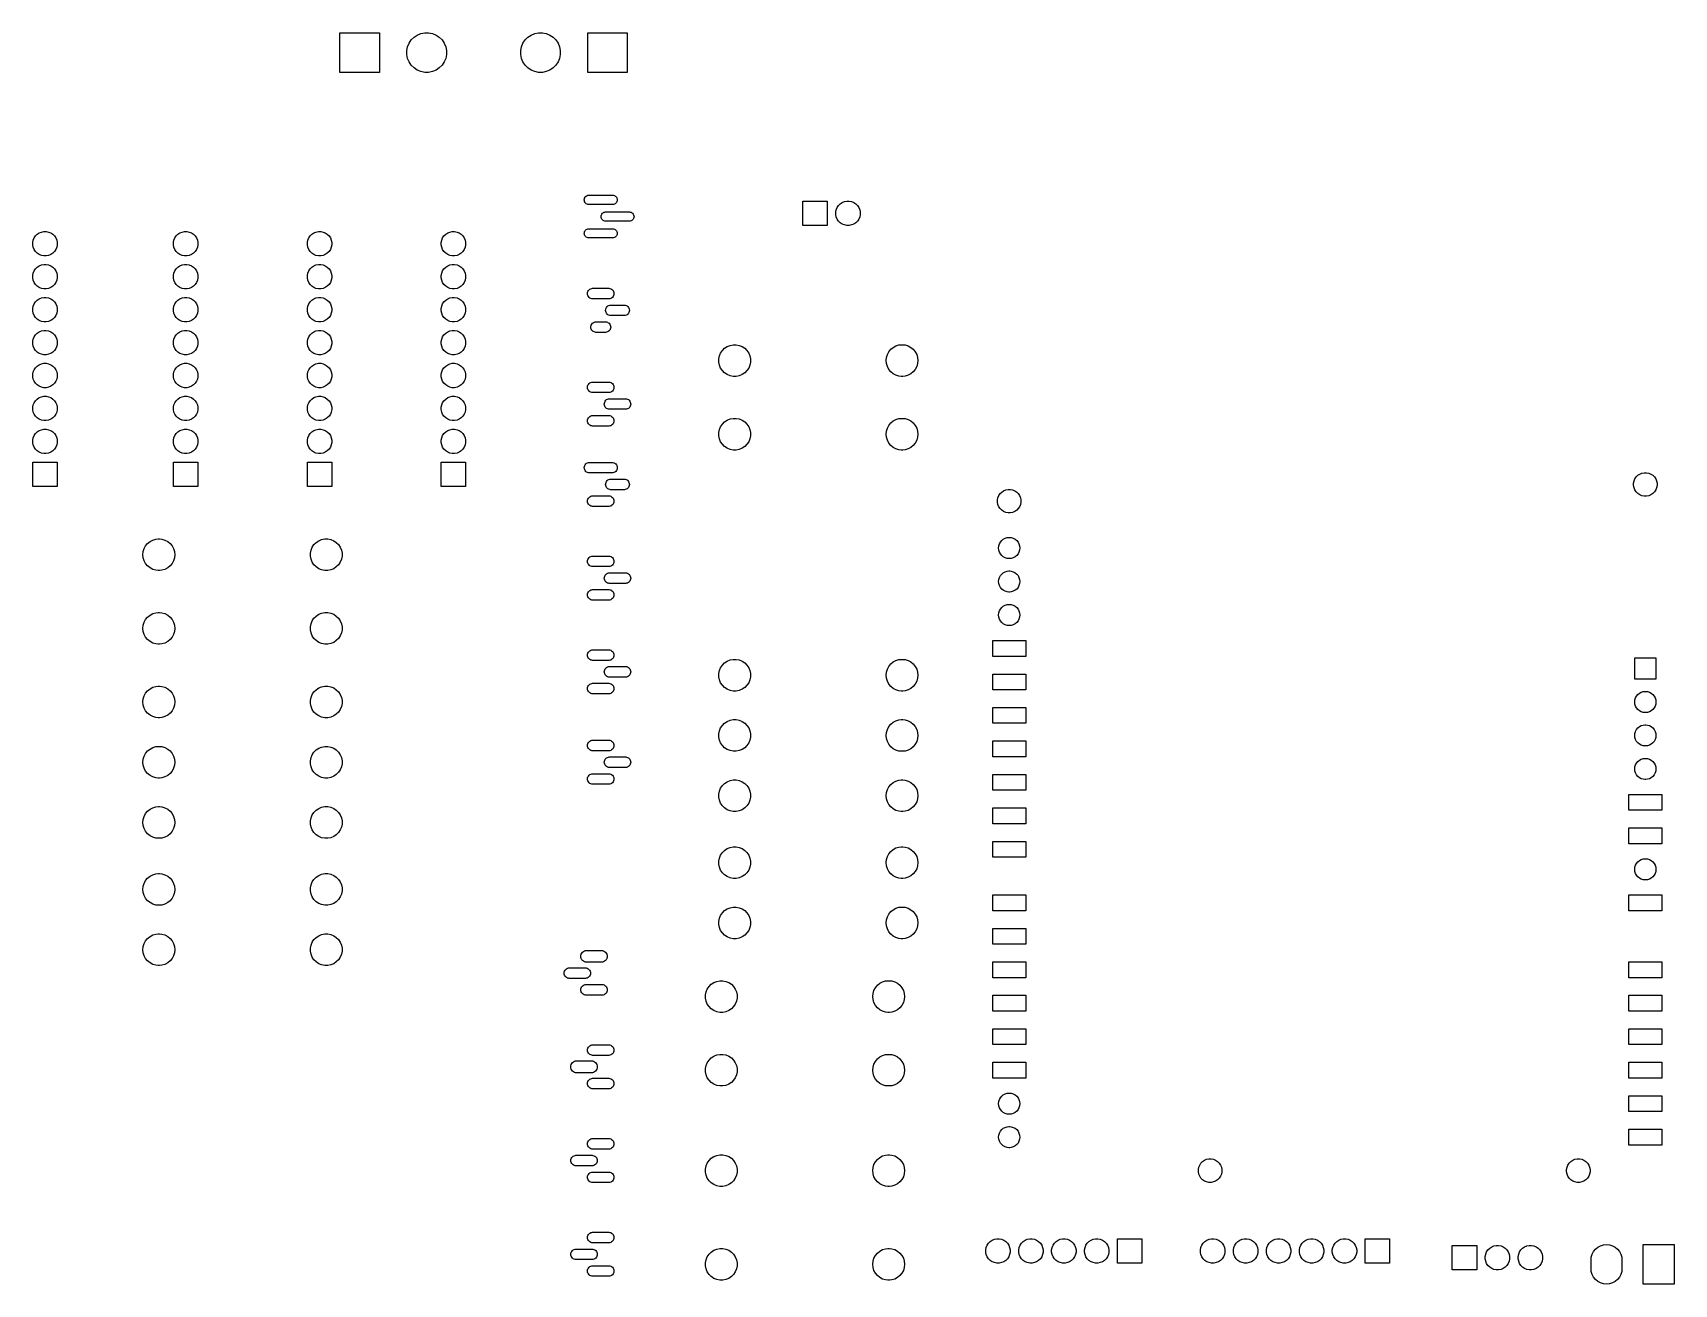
# Model space of a CAD drawing. Extents: x 67 to 191, y -169 to -74.
import ezdxf

# ---------------------------------------------------------------- set-up
doc = ezdxf.new("R2010")
doc.units = 0
doc.header["$MEASUREMENT"] = 0
doc.layers.add('BLACK', color=7, linetype='CONTINUOUS')

msp = doc.modelspace()

# ---------------------------------------------------------------- linework, layer by layer
at = {"layer": 'BLACK', "linetype": 'CONTINUOUS'}
for p, q in [((89.94, -77.192), (89.94, -74.192)), ((89.94, -74.192), (92.94, -74.192)), ((92.94, -74.192), (92.94, -77.192)), ((95.3549, -74.7358), (95.5638, -74.5269)), ((95.5638, -74.5269), (95.8095, -74.3627)), ((95.8095, -74.3627), (96.0825, -74.2496)), ((96.0825, -74.2496), (96.3723, -74.192)), ((96.3723, -74.192), (96.6677, -74.192)), ((96.6677, -74.192), (96.9575, -74.2496)), ((96.9575, -74.2496), (97.2305, -74.3627)), ((97.2305, -74.3627), (97.4762, -74.5269)), ((97.4762, -74.5269), (97.6851, -74.7358)), ((103.991, -74.7358), (104.2, -74.5269)), ((104.2, -74.5269), (104.445, -74.3627)), ((104.445, -74.3627), (104.718, -74.2496)), ((104.718, -74.2496), (105.008, -74.192)), ((105.008, -74.192), (105.304, -74.192)), ((105.304, -74.192), (105.594, -74.2496)), ((105.594, -74.2496), (105.867, -74.3627)), ((105.867, -74.3627), (106.112, -74.5269)), ((106.112, -74.5269), (106.321, -74.7358)), ((108.736, -77.192), (108.736, -74.192)), ((108.736, -74.192), (111.736, -74.192)), ((111.736, -74.192), (111.736, -77.192)), ((95.02, -75.5443), (95.0776, -75.2545)), ((95.02, -75.8397), (95.02, -75.5443)), ((95.0776, -76.1295), (95.02, -75.8397)), ((95.0776, -75.2545), (95.1907, -74.9815)), ((95.1907, -74.9815), (95.3549, -74.7358)), ((97.6851, -74.7358), (97.8493, -74.9815)), ((97.8493, -74.9815), (97.9624, -75.2545)), ((97.9624, -75.2545), (98.02, -75.5443)), ((98.02, -75.8397), (97.9624, -76.1295)), ((98.02, -75.5443), (98.02, -75.8397)), ((103.656, -75.5443), (103.714, -75.2545)), ((103.656, -75.8397), (103.656, -75.5443)), ((103.714, -76.1295), (103.656, -75.8397)), ((103.714, -75.2545), (103.827, -74.9815)), ((103.827, -74.9815), (103.991, -74.7358)), ((106.321, -74.7358), (106.485, -74.9815)), ((106.485, -74.9815), (106.598, -75.2545)), ((106.598, -75.2545), (106.656, -75.5443)), ((106.656, -75.8397), (106.598, -76.1295)), ((106.656, -75.5443), (106.656, -75.8397)), ((92.94, -77.192), (89.94, -77.192)), ((95.1907, -76.4025), (95.0776, -76.1295)), ((95.3549, -76.6482), (95.1907, -76.4025)), ((95.5638, -76.8571), (95.3549, -76.6482)), ((95.8095, -77.0213), (95.5638, -76.8571)), ((96.0825, -77.1344), (95.8095, -77.0213)), ((96.3723, -77.192), (96.0825, -77.1344)), ((96.6677, -77.192), (96.3723, -77.192)), ((96.9575, -77.1344), (96.6677, -77.192)), ((97.2305, -77.0213), (96.9575, -77.1344)), ((97.4762, -76.8571), (97.2305, -77.0213)), ((97.6851, -76.6482), (97.4762, -76.8571)), ((97.8493, -76.4025), (97.6851, -76.6482)), ((97.9624, -76.1295), (97.8493, -76.4025)), ((103.827, -76.4025), (103.714, -76.1295)), ((103.991, -76.6482), (103.827, -76.4025)), ((104.2, -76.8571), (103.991, -76.6482)), ((104.445, -77.0213), (104.2, -76.8571)), ((104.718, -77.1344), (104.445, -77.0213)), ((105.008, -77.192), (104.718, -77.1344)), ((105.304, -77.192), (105.008, -77.192)), ((105.594, -77.1344), (105.304, -77.192)), ((105.867, -77.0213), (105.594, -77.1344)), ((106.112, -76.8571), (105.867, -77.0213)), ((106.321, -76.6482), (106.112, -76.8571)), ((106.485, -76.4025), (106.321, -76.6482)), ((106.598, -76.1295), (106.485, -76.4025)), ((111.736, -77.192), (108.736, -77.192)), ((108.476, -86.868), (108.483, -86.7994)), ((108.483, -86.9366), (108.476, -86.868)), ((108.483, -86.7994), (108.503, -86.7334)), ((108.503, -87.0026), (108.483, -86.9366)), ((108.503, -86.7334), (108.536, -86.6726)), ((108.536, -87.0634), (108.503, -87.0026)), ((108.536, -86.6726), (108.579, -86.6193)), ((108.579, -87.1167), (108.536, -87.0634)), ((108.579, -86.6193), (108.633, -86.5756)), ((108.633, -87.1604), (108.579, -87.1167)), ((108.633, -86.5756), (108.693, -86.5431)), ((108.693, -87.1929), (108.633, -87.1604)), ((108.693, -86.5431), (108.759, -86.5231)), ((108.759, -86.5231), (108.811, -86.518)), ((108.811, -86.518), (110.645, -86.518)), ((110.645, -86.518), (110.697, -86.5231)), ((110.697, -86.5231), (110.763, -86.5431)), ((110.763, -86.5431), (110.823, -86.5756)), ((110.823, -87.1604), (110.763, -87.1929)), ((110.823, -86.5756), (110.877, -86.6193)), ((110.877, -87.1167), (110.823, -87.1604)), ((110.877, -86.6193), (110.92, -86.6726)), ((110.92, -87.0634), (110.877, -87.1167)), ((110.92, -86.6726), (110.953, -86.7334)), ((110.953, -87.0026), (110.92, -87.0634)), ((110.953, -86.7334), (110.973, -86.7994)), ((110.973, -86.9366), (110.953, -87.0026)), ((110.973, -86.7994), (110.98, -86.868)), ((110.98, -86.868), (110.973, -86.9366)), ((125.059, -88.809), (125.059, -86.959)), ((125.059, -86.959), (126.909, -86.959)), ((126.909, -86.959), (126.909, -88.809)), ((127.766, -87.2943), (127.894, -87.1655)), ((127.894, -87.1655), (128.046, -87.0643)), ((128.046, -87.0643), (128.214, -86.9945)), ((128.214, -86.9945), (128.393, -86.959)), ((128.393, -86.959), (128.575, -86.959)), ((128.575, -86.959), (128.754, -86.9945)), ((128.754, -86.9945), (128.922, -87.0643)), ((128.922, -87.0643), (129.074, -87.1655)), ((129.074, -87.1655), (129.202, -87.2943)), ((108.759, -87.2129), (108.693, -87.1929)), ((108.811, -87.218), (108.759, -87.2129)), ((110.645, -87.218), (108.811, -87.218)), ((109.746, -88.138), (109.753, -88.0694)), ((109.753, -88.2066), (109.746, -88.138)), ((109.753, -88.0694), (109.773, -88.0034)), ((109.773, -88.2726), (109.753, -88.2066)), ((109.773, -88.0034), (109.806, -87.9426)), ((109.806, -88.3334), (109.773, -88.2726)), ((109.806, -87.9426), (109.849, -87.8893)), ((109.849, -88.3867), (109.806, -88.3334)), ((109.849, -87.8893), (109.903, -87.8456)), ((109.903, -88.4304), (109.849, -88.3867)), ((109.903, -87.8456), (109.963, -87.8131)), ((109.963, -87.8131), (110.029, -87.7931)), ((110.029, -87.7931), (110.081, -87.788)), ((110.081, -87.788), (111.915, -87.788)), ((110.697, -87.2129), (110.645, -87.218)), ((110.763, -87.1929), (110.697, -87.2129)), ((111.915, -87.788), (111.967, -87.7931)), ((111.967, -87.7931), (112.033, -87.8131)), ((112.033, -87.8131), (112.093, -87.8456)), ((112.093, -87.8456), (112.147, -87.8893)), ((112.147, -88.3867), (112.093, -88.4304)), ((112.147, -87.8893), (112.19, -87.9426)), ((112.19, -88.3334), (112.147, -88.3867)), ((112.19, -87.9426), (112.223, -88.0034)), ((112.223, -88.2726), (112.19, -88.3334)), ((112.223, -88.0034), (112.243, -88.0694)), ((112.243, -88.2066), (112.223, -88.2726)), ((112.243, -88.0694), (112.25, -88.138)), ((112.25, -88.138), (112.243, -88.2066)), ((127.559, -87.7929), (127.595, -87.6142)), ((127.559, -87.9751), (127.559, -87.7929)), ((127.595, -88.1538), (127.559, -87.9751)), ((127.595, -87.6142), (127.664, -87.4458)), ((127.664, -88.3222), (127.595, -88.1538)), ((127.664, -87.4458), (127.766, -87.2943)), ((127.766, -88.4737), (127.664, -88.3222)), ((129.202, -87.2943), (129.304, -87.4458)), ((129.304, -88.3222), (129.202, -88.4737)), ((129.304, -87.4458), (129.373, -87.6142)), ((129.373, -88.1538), (129.304, -88.3222)), ((129.373, -87.6142), (129.409, -87.7929)), ((129.409, -87.9751), (129.373, -88.1538)), ((129.409, -87.7929), (129.409, -87.9751)), ((66.7443, -89.7578), (66.8455, -89.6063)), ((66.8455, -89.6063), (66.9743, -89.4775)), ((66.9743, -89.4775), (67.1258, -89.3763)), ((67.1258, -89.3763), (67.2942, -89.3065)), ((67.2942, -89.3065), (67.4729, -89.271)), ((67.4729, -89.271), (67.6551, -89.271)), ((67.6551, -89.271), (67.8338, -89.3065)), ((67.8338, -89.3065), (68.0022, -89.3763)), ((68.0022, -89.3763), (68.1537, -89.4775)), ((68.1537, -89.4775), (68.2825, -89.6063)), ((68.2825, -89.6063), (68.3837, -89.7578)), ((77.4123, -89.7578), (77.5135, -89.6063)), ((77.5135, -89.6063), (77.6423, -89.4775)), ((77.6423, -89.4775), (77.7938, -89.3763)), ((77.7938, -89.3763), (77.9622, -89.3065)), ((77.9622, -89.3065), (78.1409, -89.271)), ((78.1409, -89.271), (78.3231, -89.271)), ((78.3231, -89.271), (78.5018, -89.3065)), ((78.5018, -89.3065), (78.6702, -89.3763)), ((78.6702, -89.3763), (78.8217, -89.4775)), ((78.8217, -89.4775), (78.9505, -89.6063)), ((78.9505, -89.6063), (79.0517, -89.7578)), ((87.5723, -89.7578), (87.6735, -89.6063)), ((87.6735, -89.6063), (87.8023, -89.4775)), ((87.8023, -89.4775), (87.9538, -89.3763)), ((87.9538, -89.3763), (88.1222, -89.3065)), ((88.1222, -89.3065), (88.3009, -89.271)), ((88.3009, -89.271), (88.4831, -89.271)), ((88.4831, -89.271), (88.6618, -89.3065)), ((88.6618, -89.3065), (88.8302, -89.3763)), ((88.8302, -89.3763), (88.9817, -89.4775)), ((88.9817, -89.4775), (89.1105, -89.6063)), ((89.1105, -89.6063), (89.2117, -89.7578)), ((97.7323, -89.7578), (97.8335, -89.6063)), ((97.8335, -89.6063), (97.9623, -89.4775)), ((97.9623, -89.4775), (98.1138, -89.3763)), ((98.1138, -89.3763), (98.2822, -89.3065)), ((98.2822, -89.3065), (98.4609, -89.271)), ((98.4609, -89.271), (98.6431, -89.271)), ((98.6431, -89.271), (98.8218, -89.3065)), ((98.8218, -89.3065), (98.9902, -89.3763)), ((98.9902, -89.3763), (99.1417, -89.4775)), ((99.1417, -89.4775), (99.2705, -89.6063)), ((99.2705, -89.6063), (99.3717, -89.7578)), ((108.476, -89.408), (108.483, -89.3394)), ((108.483, -89.4766), (108.476, -89.408)), ((108.483, -89.3394), (108.503, -89.2734)), ((108.503, -89.5426), (108.483, -89.4766)), ((108.503, -89.2734), (108.536, -89.2126)), ((108.536, -89.6034), (108.503, -89.5426)), ((108.536, -89.2126), (108.579, -89.1593)), ((108.579, -89.6567), (108.536, -89.6034)), ((108.579, -89.1593), (108.633, -89.1156)), ((108.633, -89.7004), (108.579, -89.6567)), ((108.633, -89.1156), (108.693, -89.0831)), ((108.693, -89.0831), (108.759, -89.0631)), ((108.759, -89.0631), (108.811, -89.058)), ((108.811, -89.058), (110.645, -89.058)), ((109.963, -88.4629), (109.903, -88.4304)), ((110.029, -88.4829), (109.963, -88.4629)), ((110.081, -88.488), (110.029, -88.4829)), ((111.915, -88.488), (110.081, -88.488)), ((110.645, -89.058), (110.697, -89.0631)), ((110.697, -89.0631), (110.763, -89.0831)), ((110.763, -89.0831), (110.823, -89.1156)), ((110.823, -89.1156), (110.877, -89.1593)), ((110.877, -89.6567), (110.823, -89.7004)), ((110.877, -89.1593), (110.92, -89.2126)), ((110.92, -89.6034), (110.877, -89.6567)), ((110.92, -89.2126), (110.953, -89.2734)), ((110.953, -89.5426), (110.92, -89.6034)), ((110.953, -89.2734), (110.973, -89.3394)), ((110.973, -89.4766), (110.953, -89.5426)), ((110.973, -89.3394), (110.98, -89.408)), ((110.98, -89.408), (110.973, -89.4766)), ((111.967, -88.4829), (111.915, -88.488)), ((112.033, -88.4629), (111.967, -88.4829)), ((112.093, -88.4304), (112.033, -88.4629)), ((126.909, -88.809), (125.059, -88.809)), ((127.894, -88.6025), (127.766, -88.4737)), ((128.046, -88.7037), (127.894, -88.6025)), ((128.214, -88.7735), (128.046, -88.7037)), ((128.393, -88.809), (128.214, -88.7735)), ((128.575, -88.809), (128.393, -88.809)), ((128.754, -88.7735), (128.575, -88.809)), ((128.922, -88.7037), (128.754, -88.7735)), ((129.074, -88.6025), (128.922, -88.7037)), ((129.202, -88.4737), (129.074, -88.6025)), ((66.639, -90.1049), (66.6745, -89.9262)), ((66.639, -90.2871), (66.639, -90.1049)), ((66.6745, -90.4658), (66.639, -90.2871)), ((66.6745, -89.9262), (66.7443, -89.7578)), ((66.7443, -90.6342), (66.6745, -90.4658)), ((66.8455, -90.7857), (66.7443, -90.6342)), ((66.9743, -90.9145), (66.8455, -90.7857)), ((68.2825, -90.7857), (68.1537, -90.9145)), ((68.3837, -90.6342), (68.2825, -90.7857)), ((68.3837, -89.7578), (68.4535, -89.9262)), ((68.4535, -90.4658), (68.3837, -90.6342)), ((68.4535, -89.9262), (68.489, -90.1049)), ((68.489, -90.2871), (68.4535, -90.4658)), ((68.489, -90.1049), (68.489, -90.2871)), ((77.307, -90.1049), (77.3425, -89.9262)), ((77.307, -90.2871), (77.307, -90.1049)), ((77.3425, -90.4658), (77.307, -90.2871)), ((77.3425, -89.9262), (77.4123, -89.7578)), ((77.4123, -90.6342), (77.3425, -90.4658)), ((77.5135, -90.7857), (77.4123, -90.6342)), ((77.6423, -90.9145), (77.5135, -90.7857)), ((78.9505, -90.7857), (78.8217, -90.9145)), ((79.0517, -90.6342), (78.9505, -90.7857)), ((79.0517, -89.7578), (79.1215, -89.9262)), ((79.1215, -90.4658), (79.0517, -90.6342)), ((79.1215, -89.9262), (79.157, -90.1049)), ((79.157, -90.2871), (79.1215, -90.4658)), ((79.157, -90.1049), (79.157, -90.2871)), ((87.467, -90.1049), (87.5025, -89.9262)), ((87.467, -90.2871), (87.467, -90.1049)), ((87.5025, -90.4658), (87.467, -90.2871)), ((87.5025, -89.9262), (87.5723, -89.7578)), ((87.5723, -90.6342), (87.5025, -90.4658)), ((87.6735, -90.7857), (87.5723, -90.6342)), ((87.8023, -90.9145), (87.6735, -90.7857)), ((89.1105, -90.7857), (88.9817, -90.9145)), ((89.2117, -90.6342), (89.1105, -90.7857)), ((89.2117, -89.7578), (89.2815, -89.9262)), ((89.2815, -90.4658), (89.2117, -90.6342)), ((89.2815, -89.9262), (89.317, -90.1049)), ((89.317, -90.2871), (89.2815, -90.4658)), ((89.317, -90.1049), (89.317, -90.2871)), ((97.627, -90.1049), (97.6625, -89.9262)), ((97.627, -90.2871), (97.627, -90.1049)), ((97.6625, -90.4658), (97.627, -90.2871)), ((97.6625, -89.9262), (97.7323, -89.7578)), ((97.7323, -90.6342), (97.6625, -90.4658)), ((97.8335, -90.7857), (97.7323, -90.6342)), ((97.9623, -90.9145), (97.8335, -90.7857)), ((99.2705, -90.7857), (99.1417, -90.9145)), ((99.3717, -90.6342), (99.2705, -90.7857)), ((99.3717, -89.7578), (99.4415, -89.9262)), ((99.4415, -90.4658), (99.3717, -90.6342)), ((99.4415, -89.9262), (99.477, -90.1049)), ((99.477, -90.2871), (99.4415, -90.4658)), ((99.477, -90.1049), (99.477, -90.2871)), ((108.693, -89.7329), (108.633, -89.7004)), ((108.759, -89.7529), (108.693, -89.7329)), ((108.811, -89.758), (108.759, -89.7529)), ((110.645, -89.758), (108.811, -89.758)), ((110.697, -89.7529), (110.645, -89.758)), ((110.763, -89.7329), (110.697, -89.7529)), ((110.823, -89.7004), (110.763, -89.7329)), ((66.7443, -92.2578), (66.8455, -92.1063)), ((66.8455, -92.1063), (66.9743, -91.9775)), ((67.1258, -91.0157), (66.9743, -90.9145)), ((66.9743, -91.9775), (67.1258, -91.8763)), ((67.2942, -91.0855), (67.1258, -91.0157)), ((67.1258, -91.8763), (67.2942, -91.8065)), ((67.4729, -91.121), (67.2942, -91.0855)), ((67.2942, -91.8065), (67.4729, -91.771)), ((67.6551, -91.121), (67.4729, -91.121)), ((67.4729, -91.771), (67.6551, -91.771)), ((67.8338, -91.0855), (67.6551, -91.121)), ((67.6551, -91.771), (67.8338, -91.8065)), ((68.0022, -91.0157), (67.8338, -91.0855)), ((67.8338, -91.8065), (68.0022, -91.8763)), ((68.1537, -90.9145), (68.0022, -91.0157)), ((68.0022, -91.8763), (68.1537, -91.9775)), ((68.1537, -91.9775), (68.2825, -92.1063)), ((68.2825, -92.1063), (68.3837, -92.2578)), ((77.4123, -92.2578), (77.5135, -92.1063)), ((77.5135, -92.1063), (77.6423, -91.9775)), ((77.7938, -91.0157), (77.6423, -90.9145)), ((77.6423, -91.9775), (77.7938, -91.8763)), ((77.9622, -91.0855), (77.7938, -91.0157)), ((77.7938, -91.8763), (77.9622, -91.8065)), ((78.1409, -91.121), (77.9622, -91.0855)), ((77.9622, -91.8065), (78.1409, -91.771)), ((78.3231, -91.121), (78.1409, -91.121)), ((78.1409, -91.771), (78.3231, -91.771)), ((78.5018, -91.0855), (78.3231, -91.121)), ((78.3231, -91.771), (78.5018, -91.8065)), ((78.6702, -91.0157), (78.5018, -91.0855)), ((78.5018, -91.8065), (78.6702, -91.8763)), ((78.8217, -90.9145), (78.6702, -91.0157)), ((78.6702, -91.8763), (78.8217, -91.9775)), ((78.8217, -91.9775), (78.9505, -92.1063)), ((78.9505, -92.1063), (79.0517, -92.2578)), ((87.5723, -92.2578), (87.6735, -92.1063)), ((87.6735, -92.1063), (87.8023, -91.9775)), ((87.9538, -91.0157), (87.8023, -90.9145)), ((87.8023, -91.9775), (87.9538, -91.8763)), ((88.1222, -91.0855), (87.9538, -91.0157)), ((87.9538, -91.8763), (88.1222, -91.8065)), ((88.3009, -91.121), (88.1222, -91.0855)), ((88.1222, -91.8065), (88.3009, -91.771)), ((88.4831, -91.121), (88.3009, -91.121)), ((88.3009, -91.771), (88.4831, -91.771)), ((88.6618, -91.0855), (88.4831, -91.121)), ((88.4831, -91.771), (88.6618, -91.8065)), ((88.8302, -91.0157), (88.6618, -91.0855)), ((88.6618, -91.8065), (88.8302, -91.8763)), ((88.9817, -90.9145), (88.8302, -91.0157)), ((88.8302, -91.8763), (88.9817, -91.9775)), ((88.9817, -91.9775), (89.1105, -92.1063)), ((89.1105, -92.1063), (89.2117, -92.2578)), ((97.7323, -92.2578), (97.8335, -92.1063)), ((97.8335, -92.1063), (97.9623, -91.9775)), ((98.1138, -91.0157), (97.9623, -90.9145)), ((97.9623, -91.9775), (98.1138, -91.8763)), ((98.2822, -91.0855), (98.1138, -91.0157)), ((98.1138, -91.8763), (98.2822, -91.8065)), ((98.4609, -91.121), (98.2822, -91.0855)), ((98.2822, -91.8065), (98.4609, -91.771)), ((98.6431, -91.121), (98.4609, -91.121)), ((98.4609, -91.771), (98.6431, -91.771)), ((98.8218, -91.0855), (98.6431, -91.121)), ((98.6431, -91.771), (98.8218, -91.8065)), ((98.9902, -91.0157), (98.8218, -91.0855)), ((98.8218, -91.8065), (98.9902, -91.8763)), ((99.1417, -90.9145), (98.9902, -91.0157)), ((98.9902, -91.8763), (99.1417, -91.9775)), ((99.1417, -91.9775), (99.2705, -92.1063)), ((99.2705, -92.1063), (99.3717, -92.2578)), ((66.639, -92.6049), (66.6745, -92.4262)), ((66.639, -92.7871), (66.639, -92.6049)), ((66.6745, -92.9658), (66.639, -92.7871)), ((66.6745, -92.4262), (66.7443, -92.2578)), ((66.7443, -93.1342), (66.6745, -92.9658)), ((66.8455, -93.2857), (66.7443, -93.1342)), ((66.9743, -93.4145), (66.8455, -93.2857)), ((68.2825, -93.2857), (68.1537, -93.4145)), ((68.3837, -93.1342), (68.2825, -93.2857)), ((68.3837, -92.2578), (68.4535, -92.4262)), ((68.4535, -92.9658), (68.3837, -93.1342)), ((68.4535, -92.4262), (68.489, -92.6049)), ((68.489, -92.7871), (68.4535, -92.9658)), ((68.489, -92.6049), (68.489, -92.7871)), ((77.307, -92.6049), (77.3425, -92.4262)), ((77.307, -92.7871), (77.307, -92.6049)), ((77.3425, -92.9658), (77.307, -92.7871)), ((77.3425, -92.4262), (77.4123, -92.2578)), ((77.4123, -93.1342), (77.3425, -92.9658)), ((77.5135, -93.2857), (77.4123, -93.1342)), ((77.6423, -93.4145), (77.5135, -93.2857)), ((78.9505, -93.2857), (78.8217, -93.4145)), ((79.0517, -93.1342), (78.9505, -93.2857)), ((79.0517, -92.2578), (79.1215, -92.4262)), ((79.1215, -92.9658), (79.0517, -93.1342)), ((79.1215, -92.4262), (79.157, -92.6049)), ((79.157, -92.7871), (79.1215, -92.9658)), ((79.157, -92.6049), (79.157, -92.7871)), ((87.467, -92.6049), (87.5025, -92.4262)), ((87.467, -92.7871), (87.467, -92.6049)), ((87.5025, -92.9658), (87.467, -92.7871)), ((87.5025, -92.4262), (87.5723, -92.2578)), ((87.5723, -93.1342), (87.5025, -92.9658)), ((87.6735, -93.2857), (87.5723, -93.1342)), ((87.8023, -93.4145), (87.6735, -93.2857)), ((89.1105, -93.2857), (88.9817, -93.4145)), ((89.2117, -93.1342), (89.1105, -93.2857)), ((89.2117, -92.2578), (89.2815, -92.4262)), ((89.2815, -92.9658), (89.2117, -93.1342)), ((89.2815, -92.4262), (89.317, -92.6049)), ((89.317, -92.7871), (89.2815, -92.9658)), ((89.317, -92.6049), (89.317, -92.7871)), ((97.627, -92.6049), (97.6625, -92.4262)), ((97.627, -92.7871), (97.627, -92.6049)), ((97.6625, -92.9658), (97.627, -92.7871)), ((97.6625, -92.4262), (97.7323, -92.2578)), ((97.7323, -93.1342), (97.6625, -92.9658)), ((97.8335, -93.2857), (97.7323, -93.1342)), ((97.9623, -93.4145), (97.8335, -93.2857)), ((99.2705, -93.2857), (99.1417, -93.4145)), ((99.3717, -93.1342), (99.2705, -93.2857)), ((99.3717, -92.2578), (99.4415, -92.4262)), ((99.4415, -92.9658), (99.3717, -93.1342)), ((99.4415, -92.4262), (99.477, -92.6049)), ((99.477, -92.7871), (99.4415, -92.9658)), ((99.477, -92.6049), (99.477, -92.7871)), ((66.7443, -94.7578), (66.8455, -94.6063)), ((66.8455, -94.6063), (66.9743, -94.4775)), ((67.1258, -93.5157), (66.9743, -93.4145)), ((66.9743, -94.4775), (67.1258, -94.3763)), ((67.2942, -93.5855), (67.1258, -93.5157)), ((67.1258, -94.3763), (67.2942, -94.3065)), ((67.4729, -93.621), (67.2942, -93.5855)), ((67.2942, -94.3065), (67.4729, -94.271)), ((67.6551, -93.621), (67.4729, -93.621)), ((67.4729, -94.271), (67.6551, -94.271)), ((67.8338, -93.5855), (67.6551, -93.621)), ((67.6551, -94.271), (67.8338, -94.3065)), ((68.0022, -93.5157), (67.8338, -93.5855)), ((67.8338, -94.3065), (68.0022, -94.3763)), ((68.1537, -93.4145), (68.0022, -93.5157)), ((68.0022, -94.3763), (68.1537, -94.4775)), ((68.1537, -94.4775), (68.2825, -94.6063)), ((68.2825, -94.6063), (68.3837, -94.7578)), ((77.4123, -94.7578), (77.5135, -94.6063)), ((77.5135, -94.6063), (77.6423, -94.4775)), ((77.7938, -93.5157), (77.6423, -93.4145)), ((77.6423, -94.4775), (77.7938, -94.3763)), ((77.9622, -93.5855), (77.7938, -93.5157)), ((77.7938, -94.3763), (77.9622, -94.3065)), ((78.1409, -93.621), (77.9622, -93.5855)), ((77.9622, -94.3065), (78.1409, -94.271)), ((78.3231, -93.621), (78.1409, -93.621)), ((78.1409, -94.271), (78.3231, -94.271)), ((78.5018, -93.5855), (78.3231, -93.621)), ((78.3231, -94.271), (78.5018, -94.3065)), ((78.6702, -93.5157), (78.5018, -93.5855)), ((78.5018, -94.3065), (78.6702, -94.3763)), ((78.8217, -93.4145), (78.6702, -93.5157)), ((78.6702, -94.3763), (78.8217, -94.4775)), ((78.8217, -94.4775), (78.9505, -94.6063)), ((78.9505, -94.6063), (79.0517, -94.7578)), ((87.5723, -94.7578), (87.6735, -94.6063)), ((87.6735, -94.6063), (87.8023, -94.4775)), ((87.9538, -93.5157), (87.8023, -93.4145)), ((87.8023, -94.4775), (87.9538, -94.3763)), ((88.1222, -93.5855), (87.9538, -93.5157)), ((87.9538, -94.3763), (88.1222, -94.3065)), ((88.3009, -93.621), (88.1222, -93.5855)), ((88.1222, -94.3065), (88.3009, -94.271)), ((88.4831, -93.621), (88.3009, -93.621)), ((88.3009, -94.271), (88.4831, -94.271)), ((88.6618, -93.5855), (88.4831, -93.621)), ((88.4831, -94.271), (88.6618, -94.3065)), ((88.8302, -93.5157), (88.6618, -93.5855)), ((88.6618, -94.3065), (88.8302, -94.3763)), ((88.9817, -93.4145), (88.8302, -93.5157)), ((88.8302, -94.3763), (88.9817, -94.4775)), ((88.9817, -94.4775), (89.1105, -94.6063)), ((89.1105, -94.6063), (89.2117, -94.7578)), ((97.7323, -94.7578), (97.8335, -94.6063)), ((97.8335, -94.6063), (97.9623, -94.4775)), ((98.1138, -93.5157), (97.9623, -93.4145)), ((97.9623, -94.4775), (98.1138, -94.3763)), ((98.2822, -93.5855), (98.1138, -93.5157)), ((98.1138, -94.3763), (98.2822, -94.3065)), ((98.4609, -93.621), (98.2822, -93.5855)), ((98.2822, -94.3065), (98.4609, -94.271)), ((98.6431, -93.621), (98.4609, -93.621)), ((98.4609, -94.271), (98.6431, -94.271)), ((98.8218, -93.5855), (98.6431, -93.621)), ((98.6431, -94.271), (98.8218, -94.3065)), ((98.9902, -93.5157), (98.8218, -93.5855)), ((98.8218, -94.3065), (98.9902, -94.3763)), ((99.1417, -93.4145), (98.9902, -93.5157)), ((98.9902, -94.3763), (99.1417, -94.4775)), ((99.1417, -94.4775), (99.2705, -94.6063)), ((99.2705, -94.6063), (99.3717, -94.7578)), ((108.726, -93.98), (108.734, -93.9016)), ((108.734, -94.0584), (108.726, -93.98)), ((108.734, -93.9016), (108.757, -93.8262)), ((108.757, -94.1338), (108.734, -94.0584)), ((108.757, -93.8262), (108.794, -93.7567)), ((108.794, -94.2033), (108.757, -94.1338)), ((108.794, -93.7567), (108.844, -93.6958)), ((108.844, -94.2642), (108.794, -94.2033)), ((108.844, -93.6958), (108.905, -93.6458)), ((108.905, -94.3142), (108.844, -94.2642)), ((108.905, -93.6458), (108.974, -93.6087)), ((108.974, -94.3513), (108.905, -94.3142)), ((108.974, -93.6087), (109.05, -93.5858)), ((109.05, -94.3742), (108.974, -94.3513)), ((109.05, -93.5858), (109.108, -93.58)), ((109.108, -94.38), (109.05, -94.3742)), ((109.108, -93.58), (110.348, -93.58)), ((110.348, -94.38), (109.108, -94.38)), ((110.348, -93.58), (110.406, -93.5858)), ((110.406, -94.3742), (110.348, -94.38)), ((110.406, -93.5858), (110.482, -93.6087)), ((110.482, -94.3513), (110.406, -94.3742)), ((110.482, -93.6087), (110.551, -93.6458)), ((110.551, -94.3142), (110.482, -94.3513)), ((110.551, -93.6458), (110.612, -93.6958)), ((110.612, -94.2642), (110.551, -94.3142)), ((110.612, -93.6958), (110.662, -93.7567)), ((110.662, -94.2033), (110.612, -94.2642)), ((110.662, -93.7567), (110.699, -93.8262)), ((110.699, -94.1338), (110.662, -94.2033)), ((110.699, -93.8262), (110.722, -93.9016)), ((110.722, -94.0584), (110.699, -94.1338)), ((110.722, -93.9016), (110.73, -93.98)), ((110.73, -93.98), (110.722, -94.0584)), ((66.639, -95.1049), (66.6745, -94.9262)), ((66.639, -95.2871), (66.639, -95.1049)), ((66.6745, -95.4658), (66.639, -95.2871)), ((66.6745, -94.9262), (66.7443, -94.7578)), ((66.7443, -95.6342), (66.6745, -95.4658)), ((66.8455, -95.7857), (66.7443, -95.6342)), ((66.9743, -95.9145), (66.8455, -95.7857)), ((68.2825, -95.7857), (68.1537, -95.9145)), ((68.3837, -95.6342), (68.2825, -95.7857)), ((68.3837, -94.7578), (68.4535, -94.9262)), ((68.4535, -95.4658), (68.3837, -95.6342)), ((68.4535, -94.9262), (68.489, -95.1049)), ((68.489, -95.2871), (68.4535, -95.4658)), ((68.489, -95.1049), (68.489, -95.2871)), ((77.307, -95.1049), (77.3425, -94.9262)), ((77.307, -95.2871), (77.307, -95.1049)), ((77.3425, -95.4658), (77.307, -95.2871)), ((77.3425, -94.9262), (77.4123, -94.7578)), ((77.4123, -95.6342), (77.3425, -95.4658)), ((77.5135, -95.7857), (77.4123, -95.6342)), ((77.6423, -95.9145), (77.5135, -95.7857)), ((78.9505, -95.7857), (78.8217, -95.9145)), ((79.0517, -95.6342), (78.9505, -95.7857)), ((79.0517, -94.7578), (79.1215, -94.9262)), ((79.1215, -95.4658), (79.0517, -95.6342)), ((79.1215, -94.9262), (79.157, -95.1049)), ((79.157, -95.2871), (79.1215, -95.4658)), ((79.157, -95.1049), (79.157, -95.2871)), ((87.467, -95.1049), (87.5025, -94.9262)), ((87.467, -95.2871), (87.467, -95.1049)), ((87.5025, -95.4658), (87.467, -95.2871)), ((87.5025, -94.9262), (87.5723, -94.7578)), ((87.5723, -95.6342), (87.5025, -95.4658)), ((87.6735, -95.7857), (87.5723, -95.6342)), ((87.8023, -95.9145), (87.6735, -95.7857)), ((89.1105, -95.7857), (88.9817, -95.9145)), ((89.2117, -95.6342), (89.1105, -95.7857)), ((89.2117, -94.7578), (89.2815, -94.9262)), ((89.2815, -95.4658), (89.2117, -95.6342)), ((89.2815, -94.9262), (89.317, -95.1049)), ((89.317, -95.2871), (89.2815, -95.4658)), ((89.317, -95.1049), (89.317, -95.2871)), ((97.627, -95.1049), (97.6625, -94.9262)), ((97.627, -95.2871), (97.627, -95.1049)), ((97.6625, -95.4658), (97.627, -95.2871)), ((97.6625, -94.9262), (97.7323, -94.7578)), ((97.7323, -95.6342), (97.6625, -95.4658)), ((97.8335, -95.7857), (97.7323, -95.6342)), ((97.9623, -95.9145), (97.8335, -95.7857)), ((99.2705, -95.7857), (99.1417, -95.9145)), ((99.3717, -95.6342), (99.2705, -95.7857)), ((99.3717, -94.7578), (99.4415, -94.9262)), ((99.4415, -95.4658), (99.3717, -95.6342)), ((99.4415, -94.9262), (99.477, -95.1049)), ((99.477, -95.2871), (99.4415, -95.4658)), ((99.477, -95.1049), (99.477, -95.2871)), ((110.096, -95.25), (110.104, -95.1716)), ((110.104, -95.3284), (110.096, -95.25)), ((110.104, -95.1716), (110.127, -95.0962)), ((110.127, -95.4038), (110.104, -95.3284)), ((110.127, -95.0962), (110.164, -95.0267)), ((110.164, -95.4733), (110.127, -95.4038)), ((110.164, -95.0267), (110.214, -94.9658)), ((110.214, -95.5342), (110.164, -95.4733)), ((110.214, -94.9658), (110.275, -94.9158)), ((110.275, -95.5842), (110.214, -95.5342)), ((110.275, -94.9158), (110.344, -94.8787)), ((110.344, -95.6213), (110.275, -95.5842)), ((110.344, -94.8787), (110.42, -94.8558)), ((110.42, -95.6442), (110.344, -95.6213)), ((110.42, -94.8558), (110.478, -94.85)), ((110.478, -95.65), (110.42, -95.6442)), ((110.478, -94.85), (111.518, -94.85)), ((111.518, -95.65), (110.478, -95.65)), ((111.518, -94.85), (111.576, -94.8558)), ((111.576, -95.6442), (111.518, -95.65)), ((111.576, -94.8558), (111.652, -94.8787)), ((111.652, -95.6213), (111.576, -95.6442)), ((111.652, -94.8787), (111.721, -94.9158)), ((111.721, -95.5842), (111.652, -95.6213)), ((111.721, -94.9158), (111.782, -94.9658)), ((111.782, -95.5342), (111.721, -95.5842)), ((111.782, -94.9658), (111.832, -95.0267)), ((111.832, -95.4733), (111.782, -95.5342)), ((111.832, -95.0267), (111.869, -95.0962)), ((111.869, -95.4038), (111.832, -95.4733)), ((111.869, -95.0962), (111.892, -95.1716)), ((111.892, -95.3284), (111.869, -95.4038)), ((111.892, -95.1716), (111.9, -95.25)), ((111.9, -95.25), (111.892, -95.3284)), ((66.7443, -97.2578), (66.8455, -97.1063)), ((66.8455, -97.1063), (66.9743, -96.9775)), ((67.1258, -96.0157), (66.9743, -95.9145)), ((66.9743, -96.9775), (67.1258, -96.8763)), ((67.2942, -96.0855), (67.1258, -96.0157)), ((67.1258, -96.8763), (67.2942, -96.8065)), ((67.4729, -96.121), (67.2942, -96.0855)), ((67.2942, -96.8065), (67.4729, -96.771)), ((67.6551, -96.121), (67.4729, -96.121)), ((67.4729, -96.771), (67.6551, -96.771)), ((67.8338, -96.0855), (67.6551, -96.121)), ((67.6551, -96.771), (67.8338, -96.8065)), ((68.0022, -96.0157), (67.8338, -96.0855)), ((67.8338, -96.8065), (68.0022, -96.8763)), ((68.1537, -95.9145), (68.0022, -96.0157)), ((68.0022, -96.8763), (68.1537, -96.9775)), ((68.1537, -96.9775), (68.2825, -97.1063)), ((68.2825, -97.1063), (68.3837, -97.2578)), ((77.4123, -97.2578), (77.5135, -97.1063)), ((77.5135, -97.1063), (77.6423, -96.9775)), ((77.7938, -96.0157), (77.6423, -95.9145)), ((77.6423, -96.9775), (77.7938, -96.8763)), ((77.9622, -96.0855), (77.7938, -96.0157)), ((77.7938, -96.8763), (77.9622, -96.8065)), ((78.1409, -96.121), (77.9622, -96.0855)), ((77.9622, -96.8065), (78.1409, -96.771)), ((78.3231, -96.121), (78.1409, -96.121)), ((78.1409, -96.771), (78.3231, -96.771)), ((78.5018, -96.0855), (78.3231, -96.121)), ((78.3231, -96.771), (78.5018, -96.8065)), ((78.6702, -96.0157), (78.5018, -96.0855)), ((78.5018, -96.8065), (78.6702, -96.8763)), ((78.8217, -95.9145), (78.6702, -96.0157)), ((78.6702, -96.8763), (78.8217, -96.9775)), ((78.8217, -96.9775), (78.9505, -97.1063)), ((78.9505, -97.1063), (79.0517, -97.2578)), ((87.5723, -97.2578), (87.6735, -97.1063)), ((87.6735, -97.1063), (87.8023, -96.9775)), ((87.9538, -96.0157), (87.8023, -95.9145)), ((87.8023, -96.9775), (87.9538, -96.8763)), ((88.1222, -96.0855), (87.9538, -96.0157)), ((87.9538, -96.8763), (88.1222, -96.8065)), ((88.3009, -96.121), (88.1222, -96.0855)), ((88.1222, -96.8065), (88.3009, -96.771)), ((88.4831, -96.121), (88.3009, -96.121)), ((88.3009, -96.771), (88.4831, -96.771)), ((88.6618, -96.0855), (88.4831, -96.121)), ((88.4831, -96.771), (88.6618, -96.8065)), ((88.8302, -96.0157), (88.6618, -96.0855)), ((88.6618, -96.8065), (88.8302, -96.8763)), ((88.9817, -95.9145), (88.8302, -96.0157)), ((88.8302, -96.8763), (88.9817, -96.9775)), ((88.9817, -96.9775), (89.1105, -97.1063)), ((89.1105, -97.1063), (89.2117, -97.2578)), ((97.7323, -97.2578), (97.8335, -97.1063)), ((97.8335, -97.1063), (97.9623, -96.9775)), ((98.1138, -96.0157), (97.9623, -95.9145)), ((97.9623, -96.9775), (98.1138, -96.8763)), ((98.2822, -96.0855), (98.1138, -96.0157)), ((98.1138, -96.8763), (98.2822, -96.8065)), ((98.4609, -96.121), (98.2822, -96.0855)), ((98.2822, -96.8065), (98.4609, -96.771)), ((98.6431, -96.121), (98.4609, -96.121)), ((98.4609, -96.771), (98.6431, -96.771)), ((98.8218, -96.0855), (98.6431, -96.121)), ((98.6431, -96.771), (98.8218, -96.8065)), ((98.9902, -96.0157), (98.8218, -96.0855)), ((98.8218, -96.8065), (98.9902, -96.8763)), ((99.1417, -95.9145), (98.9902, -96.0157)), ((98.9902, -96.8763), (99.1417, -96.9775)), ((99.1417, -96.9775), (99.2705, -97.1063)), ((99.2705, -97.1063), (99.3717, -97.2578)), ((108.976, -96.52), (108.984, -96.4416)), ((108.984, -96.5984), (108.976, -96.52)), ((108.984, -96.4416), (109.007, -96.3662)), ((109.007, -96.6738), (108.984, -96.5984)), ((109.007, -96.3662), (109.044, -96.2967)), ((109.044, -96.7433), (109.007, -96.6738)), ((109.044, -96.2967), (109.094, -96.2358)), ((109.094, -96.8042), (109.044, -96.7433)), ((109.094, -96.2358), (109.155, -96.1858)), ((109.155, -96.8542), (109.094, -96.8042)), ((109.155, -96.1858), (109.224, -96.1487)), ((109.224, -96.8913), (109.155, -96.8542)), ((109.224, -96.1487), (109.3, -96.1258)), ((109.3, -96.9142), (109.224, -96.8913)), ((109.3, -96.1258), (109.358, -96.12)), ((109.358, -96.92), (109.3, -96.9142)), ((109.358, -96.12), (110.098, -96.12)), ((110.098, -96.92), (109.358, -96.92)), ((110.098, -96.12), (110.156, -96.1258)), ((110.156, -96.9142), (110.098, -96.92)), ((110.156, -96.1258), (110.232, -96.1487)), ((110.232, -96.8913), (110.156, -96.9142)), ((110.232, -96.1487), (110.301, -96.1858)), ((110.301, -96.8542), (110.232, -96.8913)), ((110.301, -96.1858), (110.362, -96.2358)), ((110.362, -96.8042), (110.301, -96.8542)), ((110.362, -96.2358), (110.412, -96.2967)), ((110.412, -96.7433), (110.362, -96.8042)), ((110.412, -96.2967), (110.449, -96.3662)), ((110.449, -96.6738), (110.412, -96.7433)), ((110.449, -96.3662), (110.472, -96.4416)), ((110.472, -96.5984), (110.449, -96.6738)), ((110.472, -96.4416), (110.48, -96.52)), ((110.48, -96.52), (110.472, -96.5984)), ((66.639, -97.6049), (66.6745, -97.4262)), ((66.639, -97.7871), (66.639, -97.6049)), ((66.6745, -97.9658), (66.639, -97.7871)), ((66.6745, -97.4262), (66.7443, -97.2578)), ((66.7443, -98.1342), (66.6745, -97.9658)), ((66.8455, -98.2857), (66.7443, -98.1342)), ((66.9743, -98.4145), (66.8455, -98.2857)), ((68.2825, -98.2857), (68.1537, -98.4145)), ((68.3837, -98.1342), (68.2825, -98.2857)), ((68.3837, -97.2578), (68.4535, -97.4262)), ((68.4535, -97.9658), (68.3837, -98.1342)), ((68.4535, -97.4262), (68.489, -97.6049)), ((68.489, -97.7871), (68.4535, -97.9658)), ((68.489, -97.6049), (68.489, -97.7871)), ((77.307, -97.6049), (77.3425, -97.4262)), ((77.307, -97.7871), (77.307, -97.6049)), ((77.3425, -97.9658), (77.307, -97.7871)), ((77.3425, -97.4262), (77.4123, -97.2578)), ((77.4123, -98.1342), (77.3425, -97.9658)), ((77.5135, -98.2857), (77.4123, -98.1342)), ((77.6423, -98.4145), (77.5135, -98.2857)), ((78.9505, -98.2857), (78.8217, -98.4145)), ((79.0517, -98.1342), (78.9505, -98.2857)), ((79.0517, -97.2578), (79.1215, -97.4262)), ((79.1215, -97.9658), (79.0517, -98.1342)), ((79.1215, -97.4262), (79.157, -97.6049)), ((79.157, -97.7871), (79.1215, -97.9658)), ((79.157, -97.6049), (79.157, -97.7871)), ((87.467, -97.6049), (87.5025, -97.4262)), ((87.467, -97.7871), (87.467, -97.6049)), ((87.5025, -97.9658), (87.467, -97.7871)), ((87.5025, -97.4262), (87.5723, -97.2578)), ((87.5723, -98.1342), (87.5025, -97.9658)), ((87.6735, -98.2857), (87.5723, -98.1342)), ((87.8023, -98.4145), (87.6735, -98.2857)), ((89.1105, -98.2857), (88.9817, -98.4145)), ((89.2117, -98.1342), (89.1105, -98.2857)), ((89.2117, -97.2578), (89.2815, -97.4262)), ((89.2815, -97.9658), (89.2117, -98.1342)), ((89.2815, -97.4262), (89.317, -97.6049)), ((89.317, -97.7871), (89.2815, -97.9658)), ((89.317, -97.6049), (89.317, -97.7871)), ((97.627, -97.6049), (97.6625, -97.4262)), ((97.627, -97.7871), (97.627, -97.6049)), ((97.6625, -97.9658), (97.627, -97.7871)), ((97.6625, -97.4262), (97.7323, -97.2578)), ((97.7323, -98.1342), (97.6625, -97.9658)), ((97.8335, -98.2857), (97.7323, -98.1342)), ((97.9623, -98.4145), (97.8335, -98.2857)), ((99.2705, -98.2857), (99.1417, -98.4145)), ((99.3717, -98.1342), (99.2705, -98.2857)), ((99.3717, -97.2578), (99.4415, -97.4262)), ((99.4415, -97.9658), (99.3717, -98.1342)), ((99.4415, -97.4262), (99.477, -97.6049)), ((99.477, -97.7871), (99.4415, -97.9658)), ((99.477, -97.6049), (99.477, -97.7871)), ((118.825, -98.4916), (118.956, -98.295)), ((118.956, -98.295), (119.123, -98.1279)), ((119.123, -98.1279), (119.32, -97.9966)), ((119.32, -97.9966), (119.538, -97.9061)), ((119.538, -97.9061), (119.77, -97.86)), ((119.77, -97.86), (120.006, -97.86)), ((120.006, -97.86), (120.238, -97.9061)), ((120.238, -97.9061), (120.456, -97.9966)), ((120.456, -97.9966), (120.653, -98.1279)), ((120.653, -98.1279), (120.82, -98.295)), ((120.82, -98.295), (120.951, -98.4916)), ((131.585, -98.3901), (131.735, -98.2074)), ((131.735, -98.2074), (131.918, -98.0574)), ((131.918, -98.0574), (132.127, -97.946)), ((132.127, -97.946), (132.353, -97.8774)), ((132.353, -97.8774), (132.529, -97.86)), ((132.529, -97.86), (132.647, -97.86)), ((132.647, -97.86), (132.823, -97.8774)), ((132.823, -97.8774), (133.049, -97.946)), ((133.049, -97.946), (133.258, -98.0574)), ((133.258, -98.0574), (133.441, -98.2074)), ((133.441, -98.2074), (133.591, -98.3901)), ((66.7443, -99.7578), (66.8455, -99.6063)), ((66.8455, -99.6063), (66.9743, -99.4775)), ((67.1258, -98.5157), (66.9743, -98.4145)), ((66.9743, -99.4775), (67.1258, -99.3763)), ((67.2942, -98.5855), (67.1258, -98.5157)), ((67.1258, -99.3763), (67.2942, -99.3065)), ((67.4729, -98.621), (67.2942, -98.5855)), ((67.2942, -99.3065), (67.4729, -99.271)), ((67.6551, -98.621), (67.4729, -98.621)), ((67.4729, -99.271), (67.6551, -99.271)), ((67.8338, -98.5855), (67.6551, -98.621)), ((67.6551, -99.271), (67.8338, -99.3065)), ((68.0022, -98.5157), (67.8338, -98.5855)), ((67.8338, -99.3065), (68.0022, -99.3763)), ((68.1537, -98.4145), (68.0022, -98.5157)), ((68.0022, -99.3763), (68.1537, -99.4775)), ((68.1537, -99.4775), (68.2825, -99.6063)), ((68.2825, -99.6063), (68.3837, -99.7578)), ((77.4123, -99.7578), (77.5135, -99.6063)), ((77.5135, -99.6063), (77.6423, -99.4775)), ((77.7938, -98.5157), (77.6423, -98.4145)), ((77.6423, -99.4775), (77.7938, -99.3763)), ((77.9622, -98.5855), (77.7938, -98.5157)), ((77.7938, -99.3763), (77.9622, -99.3065)), ((78.1409, -98.621), (77.9622, -98.5855)), ((77.9622, -99.3065), (78.1409, -99.271)), ((78.3231, -98.621), (78.1409, -98.621)), ((78.1409, -99.271), (78.3231, -99.271)), ((78.5018, -98.5855), (78.3231, -98.621)), ((78.3231, -99.271), (78.5018, -99.3065)), ((78.6702, -98.5157), (78.5018, -98.5855)), ((78.5018, -99.3065), (78.6702, -99.3763)), ((78.8217, -98.4145), (78.6702, -98.5157)), ((78.6702, -99.3763), (78.8217, -99.4775)), ((78.8217, -99.4775), (78.9505, -99.6063)), ((78.9505, -99.6063), (79.0517, -99.7578)), ((87.5723, -99.7578), (87.6735, -99.6063)), ((87.6735, -99.6063), (87.8023, -99.4775)), ((87.9538, -98.5157), (87.8023, -98.4145)), ((87.8023, -99.4775), (87.9538, -99.3763)), ((88.1222, -98.5855), (87.9538, -98.5157)), ((87.9538, -99.3763), (88.1222, -99.3065)), ((88.3009, -98.621), (88.1222, -98.5855)), ((88.1222, -99.3065), (88.3009, -99.271)), ((88.4831, -98.621), (88.3009, -98.621)), ((88.3009, -99.271), (88.4831, -99.271)), ((88.6618, -98.5855), (88.4831, -98.621)), ((88.4831, -99.271), (88.6618, -99.3065)), ((88.8302, -98.5157), (88.6618, -98.5855)), ((88.6618, -99.3065), (88.8302, -99.3763)), ((88.9817, -98.4145), (88.8302, -98.5157)), ((88.8302, -99.3763), (88.9817, -99.4775)), ((88.9817, -99.4775), (89.1105, -99.6063)), ((89.1105, -99.6063), (89.2117, -99.7578)), ((97.7323, -99.7578), (97.8335, -99.6063)), ((97.8335, -99.6063), (97.9623, -99.4775)), ((98.1138, -98.5157), (97.9623, -98.4145)), ((97.9623, -99.4775), (98.1138, -99.3763)), ((98.2822, -98.5855), (98.1138, -98.5157)), ((98.1138, -99.3763), (98.2822, -99.3065)), ((98.4609, -98.621), (98.2822, -98.5855)), ((98.2822, -99.3065), (98.4609, -99.271)), ((98.6431, -98.621), (98.4609, -98.621)), ((98.4609, -99.271), (98.6431, -99.271)), ((98.8218, -98.5855), (98.6431, -98.621)), ((98.6431, -99.271), (98.8218, -99.3065)), ((98.9902, -98.5157), (98.8218, -98.5855)), ((98.8218, -99.3065), (98.9902, -99.3763)), ((99.1417, -98.4145), (98.9902, -98.5157)), ((98.9902, -99.3763), (99.1417, -99.4775)), ((99.1417, -99.4775), (99.2705, -99.6063)), ((99.2705, -99.6063), (99.3717, -99.7578)), ((118.688, -98.9418), (118.734, -98.71)), ((118.688, -99.1782), (118.688, -98.9418)), ((118.734, -99.41), (118.688, -99.1782)), ((118.734, -98.71), (118.825, -98.4916)), ((118.825, -99.6284), (118.734, -99.41)), ((120.951, -98.4916), (121.042, -98.71)), ((121.042, -99.41), (120.951, -99.6284)), ((121.042, -98.71), (121.088, -98.9418)), ((121.088, -99.1782), (121.042, -99.41)), ((121.088, -98.9418), (121.088, -99.1782)), ((131.382, -99.06), (131.405, -98.8248)), ((131.405, -99.2952), (131.382, -99.06)), ((131.405, -98.8248), (131.474, -98.5986)), ((131.474, -99.5214), (131.405, -99.2952)), ((131.474, -98.5986), (131.585, -98.3901)), ((131.585, -99.7299), (131.474, -99.5214)), ((133.591, -98.3901), (133.702, -98.5986)), ((133.702, -99.5214), (133.591, -99.7299)), ((133.702, -98.5986), (133.771, -98.8248)), ((133.771, -99.2952), (133.702, -99.5214)), ((133.771, -98.8248), (133.794, -99.06)), ((133.794, -99.06), (133.771, -99.2952)), ((66.639, -100.105), (66.6745, -99.9262)), ((66.639, -100.287), (66.639, -100.105)), ((66.6745, -100.466), (66.639, -100.287)), ((66.6745, -99.9262), (66.7443, -99.7578)), ((66.7443, -100.634), (66.6745, -100.466)), ((66.8455, -100.786), (66.7443, -100.634)), ((66.9743, -100.914), (66.8455, -100.786)), ((68.2825, -100.786), (68.1537, -100.914)), ((68.3837, -100.634), (68.2825, -100.786)), ((68.3837, -99.7578), (68.4535, -99.9262)), ((68.4535, -100.466), (68.3837, -100.634)), ((68.4535, -99.9262), (68.489, -100.105)), ((68.489, -100.287), (68.4535, -100.466)), ((68.489, -100.105), (68.489, -100.287)), ((77.307, -100.105), (77.3425, -99.9262)), ((77.307, -100.287), (77.307, -100.105)), ((77.3425, -100.466), (77.307, -100.287)), ((77.3425, -99.9262), (77.4123, -99.7578)), ((77.4123, -100.634), (77.3425, -100.466)), ((77.5135, -100.786), (77.4123, -100.634)), ((77.6423, -100.914), (77.5135, -100.786)), ((78.9505, -100.786), (78.8217, -100.914)), ((79.0517, -100.634), (78.9505, -100.786)), ((79.0517, -99.7578), (79.1215, -99.9262)), ((79.1215, -100.466), (79.0517, -100.634)), ((79.1215, -99.9262), (79.157, -100.105)), ((79.157, -100.287), (79.1215, -100.466)), ((79.157, -100.105), (79.157, -100.287)), ((87.467, -100.105), (87.5025, -99.9262)), ((87.467, -100.287), (87.467, -100.105)), ((87.5025, -100.466), (87.467, -100.287)), ((87.5025, -99.9262), (87.5723, -99.7578)), ((87.5723, -100.634), (87.5025, -100.466)), ((87.6735, -100.786), (87.5723, -100.634)), ((87.8023, -100.914), (87.6735, -100.786)), ((89.1105, -100.786), (88.9817, -100.914)), ((89.2117, -100.634), (89.1105, -100.786)), ((89.2117, -99.7578), (89.2815, -99.9262)), ((89.2815, -100.466), (89.2117, -100.634)), ((89.2815, -99.9262), (89.317, -100.105)), ((89.317, -100.287), (89.2815, -100.466)), ((89.317, -100.105), (89.317, -100.287)), ((97.627, -100.105), (97.6625, -99.9262)), ((97.627, -100.287), (97.627, -100.105)), ((97.6625, -100.466), (97.627, -100.287)), ((97.6625, -99.9262), (97.7323, -99.7578)), ((97.7323, -100.634), (97.6625, -100.466)), ((97.8335, -100.786), (97.7323, -100.634)), ((97.9623, -100.914), (97.8335, -100.786)), ((99.2705, -100.786), (99.1417, -100.914)), ((99.3717, -100.634), (99.2705, -100.786)), ((99.3717, -99.7578), (99.4415, -99.9262)), ((99.4415, -100.466), (99.3717, -100.634)), ((99.4415, -99.9262), (99.477, -100.105)), ((99.477, -100.287), (99.4415, -100.466)), ((99.477, -100.105), (99.477, -100.287)), ((108.794, -100.869), (108.844, -100.808)), ((108.844, -100.808), (108.905, -100.758)), ((108.905, -100.758), (108.974, -100.721)), ((108.974, -100.721), (109.05, -100.698)), ((109.05, -100.698), (109.108, -100.692)), ((109.108, -100.692), (110.348, -100.692)), ((110.348, -100.692), (110.406, -100.698)), ((110.406, -100.698), (110.482, -100.721)), ((110.482, -100.721), (110.551, -100.758)), ((110.551, -100.758), (110.612, -100.808)), ((110.612, -100.808), (110.662, -100.869)), ((118.956, -99.825), (118.825, -99.6284)), ((119.123, -99.9921), (118.956, -99.825)), ((119.32, -100.123), (119.123, -99.9921)), ((119.538, -100.214), (119.32, -100.123)), ((119.77, -100.26), (119.538, -100.214)), ((120.006, -100.26), (119.77, -100.26)), ((120.238, -100.214), (120.006, -100.26)), ((120.456, -100.123), (120.238, -100.214)), ((120.653, -99.9921), (120.456, -100.123)), ((120.82, -99.825), (120.653, -99.9921)), ((120.951, -99.6284), (120.82, -99.825)), ((131.735, -99.9126), (131.585, -99.7299)), ((131.918, -100.063), (131.735, -99.9126)), ((132.127, -100.174), (131.918, -100.063)), ((132.353, -100.243), (132.127, -100.174)), ((132.529, -100.26), (132.353, -100.243)), ((132.647, -100.26), (132.529, -100.26)), ((132.823, -100.243), (132.647, -100.26)), ((133.049, -100.174), (132.823, -100.243)), ((133.258, -100.063), (133.049, -100.174)), ((133.441, -99.9126), (133.258, -100.063)), ((133.591, -99.7299), (133.441, -99.9126)), ((66.7443, -102.258), (66.8455, -102.106)), ((66.8455, -102.106), (66.9743, -101.978)), ((67.1258, -101.016), (66.9743, -100.914)), ((66.9743, -101.978), (67.1258, -101.876)), ((67.2942, -101.085), (67.1258, -101.016)), ((67.1258, -101.876), (67.2942, -101.807)), ((67.4729, -101.121), (67.2942, -101.085)), ((67.2942, -101.807), (67.4729, -101.771)), ((67.6551, -101.121), (67.4729, -101.121)), ((67.4729, -101.771), (67.6551, -101.771)), ((67.8338, -101.085), (67.6551, -101.121)), ((67.6551, -101.771), (67.8338, -101.807)), ((68.0022, -101.016), (67.8338, -101.085)), ((67.8338, -101.807), (68.0022, -101.876)), ((68.1537, -100.914), (68.0022, -101.016)), ((68.0022, -101.876), (68.1537, -101.978)), ((68.1537, -101.978), (68.2825, -102.106)), ((68.2825, -102.106), (68.3837, -102.258)), ((77.4123, -102.258), (77.5135, -102.106)), ((77.5135, -102.106), (77.6423, -101.978)), ((77.7938, -101.016), (77.6423, -100.914)), ((77.6423, -101.978), (77.7938, -101.876)), ((77.9622, -101.085), (77.7938, -101.016)), ((77.7938, -101.876), (77.9622, -101.807)), ((78.1409, -101.121), (77.9622, -101.085)), ((77.9622, -101.807), (78.1409, -101.771)), ((78.3231, -101.121), (78.1409, -101.121)), ((78.1409, -101.771), (78.3231, -101.771)), ((78.5018, -101.085), (78.3231, -101.121)), ((78.3231, -101.771), (78.5018, -101.807)), ((78.6702, -101.016), (78.5018, -101.085)), ((78.5018, -101.807), (78.6702, -101.876)), ((78.8217, -100.914), (78.6702, -101.016)), ((78.6702, -101.876), (78.8217, -101.978)), ((78.8217, -101.978), (78.9505, -102.106)), ((78.9505, -102.106), (79.0517, -102.258)), ((87.5723, -102.258), (87.6735, -102.106)), ((87.6735, -102.106), (87.8023, -101.978)), ((87.9538, -101.016), (87.8023, -100.914)), ((87.8023, -101.978), (87.9538, -101.876)), ((88.1222, -101.085), (87.9538, -101.016)), ((87.9538, -101.876), (88.1222, -101.807)), ((88.3009, -101.121), (88.1222, -101.085)), ((88.1222, -101.807), (88.3009, -101.771)), ((88.4831, -101.121), (88.3009, -101.121)), ((88.3009, -101.771), (88.4831, -101.771)), ((88.6618, -101.085), (88.4831, -101.121)), ((88.4831, -101.771), (88.6618, -101.807)), ((88.8302, -101.016), (88.6618, -101.085)), ((88.6618, -101.807), (88.8302, -101.876)), ((88.9817, -100.914), (88.8302, -101.016)), ((88.8302, -101.876), (88.9817, -101.978)), ((88.9817, -101.978), (89.1105, -102.106)), ((89.1105, -102.106), (89.2117, -102.258)), ((97.7323, -102.258), (97.8335, -102.106)), ((97.8335, -102.106), (97.9623, -101.978)), ((98.1138, -101.016), (97.9623, -100.914)), ((97.9623, -101.978), (98.1138, -101.876)), ((98.2822, -101.085), (98.1138, -101.016)), ((98.1138, -101.876), (98.2822, -101.807)), ((98.4609, -101.121), (98.2822, -101.085)), ((98.2822, -101.807), (98.4609, -101.771)), ((98.6431, -101.121), (98.4609, -101.121)), ((98.4609, -101.771), (98.6431, -101.771)), ((98.8218, -101.085), (98.6431, -101.121)), ((98.6431, -101.771), (98.8218, -101.807)), ((98.9902, -101.016), (98.8218, -101.085)), ((98.8218, -101.807), (98.9902, -101.876)), ((99.1417, -100.914), (98.9902, -101.016)), ((98.9902, -101.876), (99.1417, -101.978)), ((99.1417, -101.978), (99.2705, -102.106)), ((99.2705, -102.106), (99.3717, -102.258)), ((108.726, -101.092), (108.734, -101.014)), ((108.734, -101.17), (108.726, -101.092)), ((108.734, -101.014), (108.757, -100.938)), ((108.757, -101.246), (108.734, -101.17)), ((108.757, -100.938), (108.794, -100.869)), ((108.794, -101.315), (108.757, -101.246)), ((108.844, -101.376), (108.794, -101.315)), ((108.905, -101.426), (108.844, -101.376)), ((108.974, -101.463), (108.905, -101.426)), ((109.05, -101.486), (108.974, -101.463)), ((109.108, -101.492), (109.05, -101.486)), ((110.348, -101.492), (109.108, -101.492)), ((110.064, -102.139), (110.114, -102.078)), ((110.114, -102.078), (110.175, -102.028)), ((110.175, -102.028), (110.244, -101.991)), ((110.244, -101.991), (110.32, -101.968)), ((110.32, -101.968), (110.378, -101.962)), ((110.406, -101.486), (110.348, -101.492)), ((110.378, -101.962), (111.618, -101.962)), ((110.482, -101.463), (110.406, -101.486)), ((110.551, -101.426), (110.482, -101.463)), ((110.612, -101.376), (110.551, -101.426)), ((110.662, -101.315), (110.612, -101.376)), ((110.662, -100.869), (110.699, -100.938)), ((110.699, -101.246), (110.662, -101.315)), ((110.699, -100.938), (110.722, -101.014)), ((110.722, -101.17), (110.699, -101.246)), ((110.722, -101.014), (110.73, -101.092)), ((110.73, -101.092), (110.722, -101.17)), ((111.618, -101.962), (111.676, -101.968)), ((111.676, -101.968), (111.752, -101.991)), ((111.752, -101.991), (111.821, -102.028)), ((111.821, -102.028), (111.882, -102.078)), ((111.882, -102.078), (111.932, -102.139)), ((66.639, -102.605), (66.6745, -102.426)), ((66.639, -102.787), (66.639, -102.605)), ((66.6745, -102.966), (66.639, -102.787)), ((66.6745, -102.426), (66.7443, -102.258)), ((66.7443, -103.134), (66.6745, -102.966)), ((66.8455, -103.286), (66.7443, -103.134)), ((66.9743, -103.414), (66.8455, -103.286)), ((68.2825, -103.286), (68.1537, -103.414)), ((68.3837, -103.134), (68.2825, -103.286)), ((68.3837, -102.258), (68.4535, -102.426)), ((68.4535, -102.966), (68.3837, -103.134)), ((68.4535, -102.426), (68.489, -102.605)), ((68.489, -102.787), (68.4535, -102.966)), ((68.489, -102.605), (68.489, -102.787)), ((77.307, -102.605), (77.3425, -102.426)), ((77.307, -102.787), (77.307, -102.605)), ((77.3425, -102.966), (77.307, -102.787)), ((77.3425, -102.426), (77.4123, -102.258)), ((77.4123, -103.134), (77.3425, -102.966)), ((77.5135, -103.286), (77.4123, -103.134)), ((77.6423, -103.414), (77.5135, -103.286)), ((78.9505, -103.286), (78.8217, -103.414)), ((79.0517, -103.134), (78.9505, -103.286)), ((79.0517, -102.258), (79.1215, -102.426)), ((79.1215, -102.966), (79.0517, -103.134)), ((79.1215, -102.426), (79.157, -102.605)), ((79.157, -102.787), (79.1215, -102.966)), ((79.157, -102.605), (79.157, -102.787)), ((87.467, -102.605), (87.5025, -102.426)), ((87.467, -102.787), (87.467, -102.605)), ((87.5025, -102.966), (87.467, -102.787)), ((87.5025, -102.426), (87.5723, -102.258)), ((87.5723, -103.134), (87.5025, -102.966)), ((87.6735, -103.286), (87.5723, -103.134)), ((87.8023, -103.414), (87.6735, -103.286)), ((89.1105, -103.286), (88.9817, -103.414)), ((89.2117, -103.134), (89.1105, -103.286)), ((89.2117, -102.258), (89.2815, -102.426)), ((89.2815, -102.966), (89.2117, -103.134)), ((89.2815, -102.426), (89.317, -102.605)), ((89.317, -102.787), (89.2815, -102.966)), ((89.317, -102.605), (89.317, -102.787)), ((97.627, -102.605), (97.6625, -102.426)), ((97.627, -102.787), (97.627, -102.605)), ((97.6625, -102.966), (97.627, -102.787)), ((97.6625, -102.426), (97.7323, -102.258)), ((97.7323, -103.134), (97.6625, -102.966)), ((97.8335, -103.286), (97.7323, -103.134)), ((97.9623, -103.414), (97.8335, -103.286)), ((99.2705, -103.286), (99.1417, -103.414)), ((99.3717, -103.134), (99.2705, -103.286)), ((99.3717, -102.258), (99.4415, -102.426)), ((99.4415, -102.966), (99.3717, -103.134)), ((99.4415, -102.426), (99.477, -102.605)), ((99.477, -102.787), (99.4415, -102.966)), ((99.477, -102.605), (99.477, -102.787)), ((108.794, -103.409), (108.844, -103.348)), ((108.844, -103.348), (108.905, -103.298)), ((108.905, -103.298), (108.974, -103.261)), ((108.974, -103.261), (109.05, -103.238)), ((109.05, -103.238), (109.108, -103.232)), ((109.108, -103.232), (110.348, -103.232)), ((109.996, -102.362), (110.004, -102.284)), ((110.004, -102.44), (109.996, -102.362)), ((110.004, -102.284), (110.027, -102.208)), ((110.027, -102.516), (110.004, -102.44)), ((110.027, -102.208), (110.064, -102.139)), ((110.064, -102.585), (110.027, -102.516)), ((110.114, -102.646), (110.064, -102.585)), ((110.175, -102.696), (110.114, -102.646)), ((110.244, -102.733), (110.175, -102.696)), ((110.32, -102.756), (110.244, -102.733)), ((110.378, -102.762), (110.32, -102.756)), ((110.348, -103.232), (110.406, -103.238)), ((111.618, -102.762), (110.378, -102.762)), ((110.406, -103.238), (110.482, -103.261)), ((110.482, -103.261), (110.551, -103.298)), ((110.551, -103.298), (110.612, -103.348)), ((110.612, -103.348), (110.662, -103.409)), ((111.676, -102.756), (111.618, -102.762)), ((111.752, -102.733), (111.676, -102.756)), ((111.821, -102.696), (111.752, -102.733)), ((111.882, -102.646), (111.821, -102.696)), ((111.932, -102.585), (111.882, -102.646)), ((111.932, -102.139), (111.969, -102.208)), ((111.969, -102.516), (111.932, -102.585)), ((111.969, -102.208), (111.992, -102.284)), ((111.992, -102.44), (111.969, -102.516)), ((111.992, -102.284), (112, -102.362)), ((112, -102.362), (111.992, -102.44)), ((66.8455, -104.606), (66.9743, -104.478)), ((67.1258, -103.516), (66.9743, -103.414)), ((66.9743, -104.478), (67.1258, -104.376)), ((67.2942, -103.585), (67.1258, -103.516)), ((67.1258, -104.376), (67.2942, -104.307)), ((67.4729, -103.621), (67.2942, -103.585)), ((67.2942, -104.307), (67.4729, -104.271)), ((67.6551, -103.621), (67.4729, -103.621)), ((67.4729, -104.271), (67.6551, -104.271)), ((67.8338, -103.585), (67.6551, -103.621)), ((67.6551, -104.271), (67.8338, -104.307)), ((68.0022, -103.516), (67.8338, -103.585)), ((67.8338, -104.307), (68.0022, -104.376)), ((68.1537, -103.414), (68.0022, -103.516)), ((68.0022, -104.376), (68.1537, -104.478)), ((68.1537, -104.478), (68.2825, -104.606)), ((77.5135, -104.606), (77.6423, -104.478)), ((77.7938, -103.516), (77.6423, -103.414)), ((77.6423, -104.478), (77.7938, -104.376)), ((77.9622, -103.585), (77.7938, -103.516)), ((77.7938, -104.376), (77.9622, -104.307)), ((78.1409, -103.621), (77.9622, -103.585)), ((77.9622, -104.307), (78.1409, -104.271)), ((78.3231, -103.621), (78.1409, -103.621)), ((78.1409, -104.271), (78.3231, -104.271)), ((78.5018, -103.585), (78.3231, -103.621)), ((78.3231, -104.271), (78.5018, -104.307)), ((78.6702, -103.516), (78.5018, -103.585)), ((78.5018, -104.307), (78.6702, -104.376)), ((78.8217, -103.414), (78.6702, -103.516)), ((78.6702, -104.376), (78.8217, -104.478)), ((78.8217, -104.478), (78.9505, -104.606)), ((87.6735, -104.606), (87.8023, -104.478)), ((87.9538, -103.516), (87.8023, -103.414)), ((87.8023, -104.478), (87.9538, -104.376)), ((88.1222, -103.585), (87.9538, -103.516)), ((87.9538, -104.376), (88.1222, -104.307)), ((88.3009, -103.621), (88.1222, -103.585)), ((88.1222, -104.307), (88.3009, -104.271)), ((88.4831, -103.621), (88.3009, -103.621)), ((88.3009, -104.271), (88.4831, -104.271)), ((88.6618, -103.585), (88.4831, -103.621)), ((88.4831, -104.271), (88.6618, -104.307)), ((88.8302, -103.516), (88.6618, -103.585)), ((88.6618, -104.307), (88.8302, -104.376)), ((88.9817, -103.414), (88.8302, -103.516)), ((88.8302, -104.376), (88.9817, -104.478)), ((88.9817, -104.478), (89.1105, -104.606)), ((97.8335, -104.606), (97.9623, -104.478)), ((98.1138, -103.516), (97.9623, -103.414)), ((97.9623, -104.478), (98.1138, -104.376)), ((98.2822, -103.585), (98.1138, -103.516)), ((98.1138, -104.376), (98.2822, -104.307)), ((98.4609, -103.621), (98.2822, -103.585)), ((98.2822, -104.307), (98.4609, -104.271)), ((98.6431, -103.621), (98.4609, -103.621)), ((98.4609, -104.271), (98.6431, -104.271)), ((98.8218, -103.585), (98.6431, -103.621)), ((98.6431, -104.271), (98.8218, -104.307)), ((98.9902, -103.516), (98.8218, -103.585)), ((98.8218, -104.307), (98.9902, -104.376)), ((99.1417, -103.414), (98.9902, -103.516)), ((98.9902, -104.376), (99.1417, -104.478)), ((99.1417, -104.478), (99.2705, -104.606)), ((108.726, -103.632), (108.734, -103.554)), ((108.734, -103.71), (108.726, -103.632)), ((108.734, -103.554), (108.757, -103.478)), ((108.757, -103.786), (108.734, -103.71)), ((108.757, -103.478), (108.794, -103.409)), ((108.794, -103.855), (108.757, -103.786)), ((108.844, -103.916), (108.794, -103.855)), ((108.905, -103.966), (108.844, -103.916)), ((108.974, -104.003), (108.905, -103.966)), ((109.05, -104.026), (108.974, -104.003)), ((109.108, -104.032), (109.05, -104.026)), ((110.348, -104.032), (109.108, -104.032)), ((110.406, -104.026), (110.348, -104.032)), ((110.482, -104.003), (110.406, -104.026)), ((110.551, -103.966), (110.482, -104.003)), ((110.612, -103.916), (110.551, -103.966)), ((110.662, -103.855), (110.612, -103.916)), ((110.662, -103.409), (110.699, -103.478)), ((110.699, -103.786), (110.662, -103.855)), ((110.699, -103.478), (110.722, -103.554)), ((110.722, -103.71), (110.699, -103.786)), ((110.722, -103.554), (110.73, -103.632)), ((110.73, -103.632), (110.722, -103.71)), ((118.688, -104.53), (118.734, -104.298)), ((118.688, -104.766), (118.688, -104.53)), ((118.734, -104.298), (118.825, -104.08)), ((118.825, -104.08), (118.956, -103.883)), ((118.956, -103.883), (119.123, -103.716)), ((119.123, -103.716), (119.32, -103.585)), ((119.32, -103.585), (119.538, -103.494)), ((119.538, -103.494), (119.77, -103.448)), ((119.77, -103.448), (120.006, -103.448)), ((120.006, -103.448), (120.238, -103.494)), ((120.238, -103.494), (120.456, -103.585)), ((120.456, -103.585), (120.653, -103.716)), ((120.653, -103.716), (120.82, -103.883)), ((120.82, -103.883), (120.951, -104.08)), ((120.951, -104.08), (121.042, -104.298)), ((121.042, -104.298), (121.088, -104.53)), ((121.088, -104.53), (121.088, -104.766)), ((131.382, -104.648), (131.405, -104.413)), ((131.405, -104.413), (131.474, -104.187)), ((131.474, -104.187), (131.585, -103.978)), ((131.585, -103.978), (131.735, -103.795)), ((131.735, -103.795), (131.918, -103.645)), ((131.918, -103.645), (132.127, -103.534)), ((132.127, -103.534), (132.353, -103.465)), ((132.353, -103.465), (132.529, -103.448)), ((132.529, -103.448), (132.647, -103.448)), ((132.647, -103.448), (132.823, -103.465)), ((132.823, -103.465), (133.049, -103.534)), ((133.049, -103.534), (133.258, -103.645)), ((133.258, -103.645), (133.441, -103.795)), ((133.441, -103.795), (133.591, -103.978)), ((133.591, -103.978), (133.702, -104.187)), ((133.702, -104.187), (133.771, -104.413)), ((133.771, -104.413), (133.794, -104.648)), ((66.639, -105.105), (66.6745, -104.926)), ((66.639, -105.287), (66.639, -105.105)), ((66.6745, -105.466), (66.639, -105.287)), ((66.6745, -104.926), (66.7443, -104.758)), ((66.7443, -105.634), (66.6745, -105.466)), ((66.7443, -104.758), (66.8455, -104.606)), ((66.8455, -105.786), (66.7443, -105.634)), ((66.9743, -105.914), (66.8455, -105.786)), ((68.2825, -105.786), (68.1537, -105.914)), ((68.2825, -104.606), (68.3837, -104.758)), ((68.3837, -105.634), (68.2825, -105.786)), ((68.3837, -104.758), (68.4535, -104.926)), ((68.4535, -105.466), (68.3837, -105.634)), ((68.4535, -104.926), (68.489, -105.105)), ((68.489, -105.287), (68.4535, -105.466)), ((68.489, -105.105), (68.489, -105.287)), ((77.307, -105.105), (77.3425, -104.926)), ((77.307, -105.287), (77.307, -105.105)), ((77.3425, -105.466), (77.307, -105.287)), ((77.3425, -104.926), (77.4123, -104.758)), ((77.4123, -105.634), (77.3425, -105.466)), ((77.4123, -104.758), (77.5135, -104.606)), ((77.5135, -105.786), (77.4123, -105.634)), ((77.6423, -105.914), (77.5135, -105.786)), ((78.9505, -105.786), (78.8217, -105.914)), ((78.9505, -104.606), (79.0517, -104.758)), ((79.0517, -105.634), (78.9505, -105.786)), ((79.0517, -104.758), (79.1215, -104.926)), ((79.1215, -105.466), (79.0517, -105.634)), ((79.1215, -104.926), (79.157, -105.105)), ((79.157, -105.287), (79.1215, -105.466)), ((79.157, -105.105), (79.157, -105.287)), ((87.467, -105.105), (87.5025, -104.926)), ((87.467, -105.287), (87.467, -105.105)), ((87.5025, -105.466), (87.467, -105.287)), ((87.5025, -104.926), (87.5723, -104.758)), ((87.5723, -105.634), (87.5025, -105.466)), ((87.5723, -104.758), (87.6735, -104.606)), ((87.6735, -105.786), (87.5723, -105.634)), ((87.8023, -105.914), (87.6735, -105.786)), ((89.1105, -105.786), (88.9817, -105.914)), ((89.1105, -104.606), (89.2117, -104.758)), ((89.2117, -105.634), (89.1105, -105.786)), ((89.2117, -104.758), (89.2815, -104.926)), ((89.2815, -105.466), (89.2117, -105.634)), ((89.2815, -104.926), (89.317, -105.105)), ((89.317, -105.287), (89.2815, -105.466)), ((89.317, -105.105), (89.317, -105.287)), ((97.627, -105.105), (97.6625, -104.926)), ((97.627, -105.287), (97.627, -105.105)), ((97.6625, -105.466), (97.627, -105.287)), ((97.6625, -104.926), (97.7323, -104.758)), ((97.7323, -105.634), (97.6625, -105.466)), ((97.7323, -104.758), (97.8335, -104.606)), ((97.8335, -105.786), (97.7323, -105.634)), ((97.9623, -105.914), (97.8335, -105.786)), ((99.2705, -105.786), (99.1417, -105.914)), ((99.2705, -104.606), (99.3717, -104.758)), ((99.3717, -105.634), (99.2705, -105.786)), ((99.3717, -104.758), (99.4415, -104.926)), ((99.4415, -105.466), (99.3717, -105.634)), ((99.4415, -104.926), (99.477, -105.105)), ((99.477, -105.287), (99.4415, -105.466)), ((99.477, -105.105), (99.477, -105.287)), ((118.734, -104.998), (118.688, -104.766)), ((118.825, -105.216), (118.734, -104.998)), ((118.956, -105.413), (118.825, -105.216)), ((119.123, -105.58), (118.956, -105.413)), ((119.32, -105.711), (119.123, -105.58)), ((119.538, -105.802), (119.32, -105.711)), ((119.77, -105.848), (119.538, -105.802)), ((120.006, -105.848), (119.77, -105.848)), ((120.238, -105.802), (120.006, -105.848)), ((120.456, -105.711), (120.238, -105.802)), ((120.653, -105.58), (120.456, -105.711)), ((120.82, -105.413), (120.653, -105.58)), ((120.951, -105.216), (120.82, -105.413)), ((121.042, -104.998), (120.951, -105.216)), ((121.088, -104.766), (121.042, -104.998)), ((131.405, -104.883), (131.382, -104.648)), ((131.474, -105.109), (131.405, -104.883)), ((131.585, -105.318), (131.474, -105.109)), ((131.735, -105.501), (131.585, -105.318)), ((131.918, -105.651), (131.735, -105.501)), ((132.127, -105.762), (131.918, -105.651)), ((132.353, -105.831), (132.127, -105.762)), ((132.529, -105.848), (132.353, -105.831)), ((132.647, -105.848), (132.529, -105.848)), ((132.823, -105.831), (132.647, -105.848)), ((133.049, -105.762), (132.823, -105.831)), ((133.258, -105.651), (133.049, -105.762)), ((133.441, -105.501), (133.258, -105.651)), ((133.591, -105.318), (133.441, -105.501)), ((133.702, -105.109), (133.591, -105.318)), ((133.771, -104.883), (133.702, -105.109)), ((133.794, -104.648), (133.771, -104.883)), ((66.639, -108.621), (66.639, -106.771)), ((66.639, -106.771), (68.489, -106.771)), ((67.1258, -106.016), (66.9743, -105.914)), ((67.2942, -106.085), (67.1258, -106.016)), ((67.4729, -106.121), (67.2942, -106.085)), ((67.6551, -106.121), (67.4729, -106.121)), ((67.8338, -106.085), (67.6551, -106.121)), ((68.0022, -106.016), (67.8338, -106.085)), ((68.1537, -105.914), (68.0022, -106.016)), ((68.489, -106.771), (68.489, -108.621)), ((77.307, -108.621), (77.307, -106.771)), ((77.307, -106.771), (79.157, -106.771)), ((77.7938, -106.016), (77.6423, -105.914)), ((77.9622, -106.085), (77.7938, -106.016)), ((78.1409, -106.121), (77.9622, -106.085)), ((78.3231, -106.121), (78.1409, -106.121)), ((78.5018, -106.085), (78.3231, -106.121)), ((78.6702, -106.016), (78.5018, -106.085)), ((78.8217, -105.914), (78.6702, -106.016)), ((79.157, -106.771), (79.157, -108.621)), ((87.467, -108.621), (87.467, -106.771)), ((87.467, -106.771), (89.317, -106.771)), ((87.9538, -106.016), (87.8023, -105.914)), ((88.1222, -106.085), (87.9538, -106.016)), ((88.3009, -106.121), (88.1222, -106.085)), ((88.4831, -106.121), (88.3009, -106.121)), ((88.6618, -106.085), (88.4831, -106.121)), ((88.8302, -106.016), (88.6618, -106.085)), ((88.9817, -105.914), (88.8302, -106.016)), ((89.317, -106.771), (89.317, -108.621)), ((97.627, -108.621), (97.627, -106.771)), ((97.627, -106.771), (99.477, -106.771)), ((98.1138, -106.016), (97.9623, -105.914)), ((98.2822, -106.085), (98.1138, -106.016)), ((98.4609, -106.121), (98.2822, -106.085)), ((98.6431, -106.121), (98.4609, -106.121)), ((98.8218, -106.085), (98.6431, -106.121)), ((98.9902, -106.016), (98.8218, -106.085)), ((99.1417, -105.914), (98.9902, -106.016)), ((99.477, -106.771), (99.477, -108.621)), ((108.484, -107.11), (108.507, -107.034)), ((108.507, -107.034), (108.544, -106.965)), ((108.544, -106.965), (108.594, -106.904)), ((108.594, -106.904), (108.655, -106.854)), ((108.655, -106.854), (108.724, -106.817)), ((108.724, -106.817), (108.8, -106.794)), ((108.8, -106.794), (108.858, -106.788)), ((108.858, -106.788), (110.598, -106.788)), ((110.598, -106.788), (110.656, -106.794)), ((110.656, -106.794), (110.732, -106.817)), ((110.732, -106.817), (110.801, -106.854)), ((110.801, -106.854), (110.862, -106.904)), ((110.862, -106.904), (110.912, -106.965)), ((110.912, -106.965), (110.949, -107.034)), ((110.949, -107.034), (110.972, -107.11)), ((108.476, -107.188), (108.484, -107.11)), ((108.484, -107.266), (108.476, -107.188)), ((108.507, -107.342), (108.484, -107.266)), ((108.544, -107.411), (108.507, -107.342)), ((108.594, -107.472), (108.544, -107.411)), ((108.655, -107.522), (108.594, -107.472)), ((108.724, -107.559), (108.655, -107.522)), ((108.8, -107.582), (108.724, -107.559)), ((108.858, -107.588), (108.8, -107.582)), ((110.598, -107.588), (108.858, -107.588)), ((110.104, -108.38), (110.127, -108.304)), ((110.127, -108.304), (110.164, -108.235)), ((110.164, -108.235), (110.214, -108.174)), ((110.214, -108.174), (110.275, -108.124)), ((110.275, -108.124), (110.344, -108.087)), ((110.344, -108.087), (110.42, -108.064)), ((110.42, -108.064), (110.478, -108.058)), ((110.478, -108.058), (111.518, -108.058)), ((110.656, -107.582), (110.598, -107.588)), ((110.732, -107.559), (110.656, -107.582)), ((110.801, -107.522), (110.732, -107.559)), ((110.862, -107.472), (110.801, -107.522)), ((110.912, -107.411), (110.862, -107.472)), ((110.949, -107.342), (110.912, -107.411)), ((110.972, -107.266), (110.949, -107.342)), ((110.972, -107.11), (110.98, -107.188)), ((110.98, -107.188), (110.972, -107.266)), ((111.518, -108.058), (111.576, -108.064)), ((111.576, -108.064), (111.652, -108.087)), ((111.652, -108.087), (111.721, -108.124)), ((111.721, -108.124), (111.782, -108.174)), ((111.782, -108.174), (111.832, -108.235)), ((111.832, -108.235), (111.869, -108.304)), ((111.869, -108.304), (111.892, -108.38)), ((188.086, -108.37), (188.12, -108.198)), ((188.12, -108.198), (188.187, -108.036)), ((188.187, -108.036), (188.285, -107.891)), ((188.285, -107.891), (188.409, -107.767)), ((188.409, -107.767), (188.554, -107.669)), ((188.554, -107.669), (188.716, -107.602)), ((188.716, -107.602), (188.888, -107.568)), ((188.888, -107.568), (189.064, -107.568)), ((189.064, -107.568), (189.236, -107.602)), ((189.236, -107.602), (189.398, -107.669)), ((189.398, -107.669), (189.543, -107.767)), ((189.543, -107.767), (189.667, -107.891)), ((189.667, -107.891), (189.765, -108.036)), ((189.765, -108.036), (189.832, -108.198)), ((189.832, -108.198), (189.866, -108.37)), ((68.489, -108.621), (66.639, -108.621)), ((79.157, -108.621), (77.307, -108.621)), ((89.317, -108.621), (87.467, -108.621)), ((99.477, -108.621), (97.627, -108.621)), ((108.734, -109.65), (108.757, -109.574)), ((108.757, -109.574), (108.794, -109.505)), ((108.794, -109.505), (108.844, -109.444)), ((108.844, -109.444), (108.905, -109.394)), ((108.905, -109.394), (108.974, -109.357)), ((108.974, -109.357), (109.05, -109.334)), ((109.05, -109.334), (109.108, -109.328)), ((109.108, -109.328), (110.348, -109.328)), ((110.096, -108.458), (110.104, -108.38)), ((110.104, -108.536), (110.096, -108.458)), ((110.127, -108.612), (110.104, -108.536)), ((110.164, -108.681), (110.127, -108.612)), ((110.214, -108.742), (110.164, -108.681)), ((110.275, -108.792), (110.214, -108.742)), ((110.344, -108.829), (110.275, -108.792)), ((110.42, -108.852), (110.344, -108.829)), ((110.348, -109.328), (110.406, -109.334)), ((110.406, -109.334), (110.482, -109.357)), ((110.478, -108.858), (110.42, -108.852)), ((111.518, -108.858), (110.478, -108.858)), ((110.482, -109.357), (110.551, -109.394)), ((110.551, -109.394), (110.612, -109.444)), ((110.612, -109.444), (110.662, -109.505)), ((110.662, -109.505), (110.699, -109.574)), ((110.699, -109.574), (110.722, -109.65)), ((111.576, -108.852), (111.518, -108.858)), ((111.652, -108.829), (111.576, -108.852)), ((111.721, -108.792), (111.652, -108.829)), ((111.782, -108.742), (111.721, -108.792)), ((111.832, -108.681), (111.782, -108.742)), ((111.869, -108.612), (111.832, -108.681)), ((111.892, -108.536), (111.869, -108.612)), ((111.892, -108.38), (111.9, -108.458)), ((111.9, -108.458), (111.892, -108.536)), ((139.826, -109.64), (139.86, -109.468)), ((139.86, -109.468), (139.927, -109.306)), ((139.927, -109.306), (140.025, -109.161)), ((140.025, -109.161), (140.149, -109.037)), ((140.149, -109.037), (140.294, -108.939)), ((140.294, -108.939), (140.456, -108.872)), ((140.456, -108.872), (140.628, -108.838)), ((140.628, -108.838), (140.804, -108.838)), ((140.804, -108.838), (140.976, -108.872)), ((140.976, -108.872), (141.138, -108.939)), ((141.138, -108.939), (141.283, -109.037)), ((141.283, -109.037), (141.407, -109.161)), ((141.407, -109.161), (141.505, -109.306)), ((141.505, -109.306), (141.572, -109.468)), ((141.572, -109.468), (141.606, -109.64)), ((188.086, -108.546), (188.086, -108.37)), ((188.12, -108.718), (188.086, -108.546)), ((188.187, -108.88), (188.12, -108.718)), ((188.285, -109.025), (188.187, -108.88)), ((188.409, -109.149), (188.285, -109.025)), ((188.554, -109.247), (188.409, -109.149)), ((188.716, -109.314), (188.554, -109.247)), ((188.888, -109.348), (188.716, -109.314)), ((189.064, -109.348), (188.888, -109.348)), ((189.236, -109.314), (189.064, -109.348)), ((189.398, -109.247), (189.236, -109.314)), ((189.543, -109.149), (189.398, -109.247)), ((189.667, -109.025), (189.543, -109.149)), ((189.765, -108.88), (189.667, -109.025)), ((189.832, -108.718), (189.765, -108.88)), ((189.866, -108.546), (189.832, -108.718)), ((189.866, -108.37), (189.866, -108.546)), ((108.726, -109.728), (108.734, -109.65)), ((108.734, -109.806), (108.726, -109.728)), ((108.757, -109.882), (108.734, -109.806)), ((108.794, -109.951), (108.757, -109.882)), ((108.844, -110.012), (108.794, -109.951)), ((108.905, -110.062), (108.844, -110.012)), ((108.974, -110.099), (108.905, -110.062)), ((109.05, -110.122), (108.974, -110.099)), ((109.108, -110.128), (109.05, -110.122)), ((110.348, -110.128), (109.108, -110.128)), ((110.406, -110.122), (110.348, -110.128)), ((110.482, -110.099), (110.406, -110.122)), ((110.551, -110.062), (110.482, -110.099)), ((110.612, -110.012), (110.551, -110.062)), ((110.662, -109.951), (110.612, -110.012)), ((110.699, -109.882), (110.662, -109.951)), ((110.722, -109.806), (110.699, -109.882)), ((110.722, -109.65), (110.73, -109.728)), ((110.73, -109.728), (110.722, -109.806)), ((139.826, -109.816), (139.826, -109.64)), ((139.86, -109.988), (139.826, -109.816)), ((139.927, -110.15), (139.86, -109.988)), ((140.025, -110.295), (139.927, -110.15)), ((140.149, -110.419), (140.025, -110.295)), ((140.294, -110.517), (140.149, -110.419)), ((140.456, -110.584), (140.294, -110.517)), ((140.628, -110.618), (140.456, -110.584)), ((140.804, -110.618), (140.628, -110.618)), ((140.976, -110.584), (140.804, -110.618)), ((141.138, -110.517), (140.976, -110.584)), ((141.283, -110.419), (141.138, -110.517)), ((141.407, -110.295), (141.283, -110.419)), ((141.505, -110.15), (141.407, -110.295)), ((141.572, -109.988), (141.505, -110.15)), ((141.606, -109.816), (141.572, -109.988)), ((141.606, -109.64), (141.606, -109.816)), ((75.086, -113.331), (75.1974, -113.122)), ((75.1974, -113.122), (75.3474, -112.939)), ((75.3474, -112.939), (75.5301, -112.789)), ((75.5301, -112.789), (75.7386, -112.678)), ((75.7386, -112.678), (75.9648, -112.609)), ((75.9648, -112.609), (76.141, -112.592)), ((76.141, -112.592), (76.2589, -112.592)), ((76.2589, -112.592), (76.4352, -112.609)), ((76.4352, -112.609), (76.6614, -112.678)), ((76.6614, -112.678), (76.8699, -112.789)), ((76.8699, -112.789), (77.0526, -112.939)), ((77.0526, -112.939), (77.2026, -113.122)), ((77.2026, -113.122), (77.314, -113.331)), ((87.7461, -113.442), (87.8366, -113.224)), ((87.8366, -113.224), (87.9679, -113.027)), ((87.9679, -113.027), (88.135, -112.86)), ((88.135, -112.86), (88.3316, -112.729)), ((88.3316, -112.729), (88.55, -112.638)), ((88.55, -112.638), (88.7818, -112.592)), ((88.7818, -112.592), (89.0182, -112.592)), ((89.0182, -112.592), (89.25, -112.638)), ((89.25, -112.638), (89.4684, -112.729)), ((89.4684, -112.729), (89.665, -112.86)), ((89.665, -112.86), (89.8321, -113.027)), ((89.8321, -113.027), (89.9634, -113.224)), ((89.9634, -113.224), (90.0539, -113.442)), ((139.912, -113.288), (139.928, -113.131)), ((139.928, -113.445), (139.912, -113.288)), ((139.928, -113.131), (139.973, -112.98)), ((139.973, -112.98), (140.048, -112.841)), ((140.048, -112.841), (140.148, -112.72)), ((140.148, -112.72), (140.269, -112.62)), ((140.269, -112.62), (140.408, -112.545)), ((140.408, -112.545), (140.559, -112.5)), ((140.559, -112.5), (140.677, -112.488)), ((140.677, -112.488), (140.755, -112.488)), ((140.755, -112.488), (140.873, -112.5)), ((140.873, -112.5), (141.024, -112.545)), ((141.024, -112.545), (141.163, -112.62)), ((141.163, -112.62), (141.284, -112.72)), ((141.284, -112.72), (141.384, -112.841)), ((141.384, -112.841), (141.459, -112.98)), ((141.459, -112.98), (141.504, -113.131)), ((141.504, -113.131), (141.52, -113.288)), ((141.52, -113.288), (141.504, -113.445)), ((74.9942, -113.792), (75.0174, -113.557)), ((75.0174, -114.027), (74.9942, -113.792)), ((75.0174, -113.557), (75.086, -113.331)), ((75.086, -114.253), (75.0174, -114.027)), ((75.1974, -114.462), (75.086, -114.253)), ((75.3474, -114.645), (75.1974, -114.462)), ((77.2026, -114.462), (77.0526, -114.645)), ((77.314, -114.253), (77.2026, -114.462)), ((77.314, -113.331), (77.3826, -113.557)), ((77.3826, -114.027), (77.314, -114.253)), ((77.3826, -113.557), (77.4058, -113.792)), ((77.4058, -113.792), (77.3826, -114.027)), ((87.7, -113.674), (87.7461, -113.442)), ((87.7, -113.91), (87.7, -113.674)), ((87.7461, -114.142), (87.7, -113.91)), ((87.8366, -114.36), (87.7461, -114.142)), ((87.9679, -114.557), (87.8366, -114.36)), ((88.135, -114.724), (87.9679, -114.557)), ((89.8321, -114.557), (89.665, -114.724)), ((89.9634, -114.36), (89.8321, -114.557)), ((90.0539, -114.142), (89.9634, -114.36)), ((90.0539, -113.442), (90.1, -113.674)), ((90.1, -113.91), (90.0539, -114.142)), ((90.1, -113.674), (90.1, -113.91)), ((108.726, -114.3), (108.734, -114.222)), ((108.734, -114.378), (108.726, -114.3)), ((108.734, -114.222), (108.757, -114.146)), ((108.757, -114.454), (108.734, -114.378)), ((108.757, -114.146), (108.794, -114.077)), ((108.794, -114.523), (108.757, -114.454)), ((108.794, -114.077), (108.844, -114.016)), ((108.844, -114.584), (108.794, -114.523)), ((108.844, -114.016), (108.905, -113.966)), ((108.905, -113.966), (108.974, -113.929)), ((108.974, -113.929), (109.05, -113.906)), ((109.05, -113.906), (109.108, -113.9)), ((109.108, -113.9), (110.348, -113.9)), ((110.348, -113.9), (110.406, -113.906)), ((110.406, -113.906), (110.482, -113.929)), ((110.482, -113.929), (110.551, -113.966)), ((110.551, -113.966), (110.612, -114.016)), ((110.612, -114.016), (110.662, -114.077)), ((110.662, -114.523), (110.612, -114.584)), ((110.662, -114.077), (110.699, -114.146)), ((110.699, -114.454), (110.662, -114.523)), ((110.699, -114.146), (110.722, -114.222)), ((110.722, -114.378), (110.699, -114.454)), ((110.722, -114.222), (110.73, -114.3)), ((110.73, -114.3), (110.722, -114.378)), ((139.973, -113.596), (139.928, -113.445)), ((140.048, -113.735), (139.973, -113.596)), ((140.148, -113.856), (140.048, -113.735)), ((140.269, -113.956), (140.148, -113.856)), ((140.408, -114.031), (140.269, -113.956)), ((140.559, -114.076), (140.408, -114.031)), ((140.677, -114.088), (140.559, -114.076)), ((140.755, -114.088), (140.677, -114.088)), ((140.873, -114.076), (140.755, -114.088)), ((141.024, -114.031), (140.873, -114.076)), ((141.163, -113.956), (141.024, -114.031)), ((141.284, -113.856), (141.163, -113.956)), ((141.384, -113.735), (141.284, -113.856)), ((141.459, -113.596), (141.384, -113.735)), ((141.504, -113.445), (141.459, -113.596)), ((75.5301, -114.795), (75.3474, -114.645)), ((75.7386, -114.906), (75.5301, -114.795)), ((75.9648, -114.975), (75.7386, -114.906)), ((76.141, -114.992), (75.9648, -114.975)), ((76.2589, -114.992), (76.141, -114.992)), ((76.4352, -114.975), (76.2589, -114.992)), ((76.6614, -114.906), (76.4352, -114.975)), ((76.8699, -114.795), (76.6614, -114.906)), ((77.0526, -114.645), (76.8699, -114.795)), ((88.3316, -114.855), (88.135, -114.724)), ((88.55, -114.946), (88.3316, -114.855)), ((88.7818, -114.992), (88.55, -114.946)), ((89.0182, -114.992), (88.7818, -114.992)), ((89.25, -114.946), (89.0182, -114.992)), ((89.4684, -114.855), (89.25, -114.946)), ((89.665, -114.724), (89.4684, -114.855)), ((108.905, -114.634), (108.844, -114.584)), ((108.974, -114.671), (108.905, -114.634)), ((109.05, -114.694), (108.974, -114.671)), ((109.108, -114.7), (109.05, -114.694)), ((110.348, -114.7), (109.108, -114.7)), ((109.996, -115.57), (110.004, -115.492)), ((110.004, -115.648), (109.996, -115.57)), ((110.004, -115.492), (110.027, -115.416)), ((110.027, -115.724), (110.004, -115.648)), ((110.027, -115.416), (110.064, -115.347)), ((110.064, -115.793), (110.027, -115.724)), ((110.064, -115.347), (110.114, -115.286)), ((110.114, -115.854), (110.064, -115.793)), ((110.114, -115.286), (110.175, -115.236)), ((110.175, -115.236), (110.244, -115.199)), ((110.244, -115.199), (110.32, -115.176)), ((110.32, -115.176), (110.378, -115.17)), ((110.406, -114.694), (110.348, -114.7)), ((110.378, -115.17), (111.618, -115.17)), ((110.482, -114.671), (110.406, -114.694)), ((110.551, -114.634), (110.482, -114.671)), ((110.612, -114.584), (110.551, -114.634)), ((111.618, -115.17), (111.676, -115.176)), ((111.676, -115.176), (111.752, -115.199)), ((111.752, -115.199), (111.821, -115.236)), ((111.821, -115.236), (111.882, -115.286)), ((111.882, -115.286), (111.932, -115.347)), ((111.932, -115.793), (111.882, -115.854)), ((111.932, -115.347), (111.969, -115.416)), ((111.969, -115.724), (111.932, -115.793)), ((111.969, -115.416), (111.992, -115.492)), ((111.992, -115.648), (111.969, -115.724)), ((111.992, -115.492), (112, -115.57)), ((112, -115.57), (111.992, -115.648)), ((139.912, -115.828), (139.928, -115.671)), ((139.928, -115.671), (139.973, -115.52)), ((139.973, -115.52), (140.048, -115.381)), ((140.048, -115.381), (140.148, -115.26)), ((140.148, -115.26), (140.269, -115.16)), ((140.269, -115.16), (140.408, -115.085)), ((140.408, -115.085), (140.559, -115.04)), ((140.559, -115.04), (140.677, -115.028)), ((140.677, -115.028), (140.755, -115.028)), ((140.755, -115.028), (140.873, -115.04)), ((140.873, -115.04), (141.024, -115.085)), ((141.024, -115.085), (141.163, -115.16)), ((141.163, -115.16), (141.284, -115.26)), ((141.284, -115.26), (141.384, -115.381)), ((141.384, -115.381), (141.459, -115.52)), ((141.459, -115.52), (141.504, -115.671)), ((141.504, -115.671), (141.52, -115.828)), ((108.726, -116.84), (108.734, -116.762)), ((108.734, -116.918), (108.726, -116.84)), ((108.734, -116.762), (108.757, -116.686)), ((108.757, -116.994), (108.734, -116.918)), ((108.757, -116.686), (108.794, -116.617)), ((108.794, -117.063), (108.757, -116.994)), ((108.794, -116.617), (108.844, -116.556)), ((108.844, -116.556), (108.905, -116.506)), ((108.905, -116.506), (108.974, -116.469)), ((108.974, -116.469), (109.05, -116.446)), ((109.05, -116.446), (109.108, -116.44)), ((109.108, -116.44), (110.348, -116.44)), ((110.175, -115.904), (110.114, -115.854)), ((110.244, -115.941), (110.175, -115.904)), ((110.32, -115.964), (110.244, -115.941)), ((110.378, -115.97), (110.32, -115.964)), ((110.348, -116.44), (110.406, -116.446)), ((111.618, -115.97), (110.378, -115.97)), ((110.406, -116.446), (110.482, -116.469)), ((110.482, -116.469), (110.551, -116.506)), ((110.551, -116.506), (110.612, -116.556)), ((110.612, -116.556), (110.662, -116.617)), ((110.662, -116.617), (110.699, -116.686)), ((110.699, -116.994), (110.662, -117.063)), ((110.699, -116.686), (110.722, -116.762)), ((110.722, -116.918), (110.699, -116.994)), ((110.722, -116.762), (110.73, -116.84)), ((110.73, -116.84), (110.722, -116.918)), ((111.676, -115.964), (111.618, -115.97)), ((111.752, -115.941), (111.676, -115.964)), ((111.821, -115.904), (111.752, -115.941)), ((111.882, -115.854), (111.821, -115.904)), ((139.928, -115.985), (139.912, -115.828)), ((139.973, -116.136), (139.928, -115.985)), ((140.048, -116.275), (139.973, -116.136)), ((140.148, -116.396), (140.048, -116.275)), ((140.269, -116.496), (140.148, -116.396)), ((140.408, -116.571), (140.269, -116.496)), ((140.559, -116.616), (140.408, -116.571)), ((140.677, -116.628), (140.559, -116.616)), ((140.755, -116.628), (140.677, -116.628)), ((140.873, -116.616), (140.755, -116.628)), ((141.024, -116.571), (140.873, -116.616)), ((141.163, -116.496), (141.024, -116.571)), ((141.284, -116.396), (141.163, -116.496)), ((141.384, -116.275), (141.284, -116.396)), ((141.459, -116.136), (141.384, -116.275)), ((141.504, -115.985), (141.459, -116.136)), ((141.52, -115.828), (141.504, -115.985)), ((75.5301, -118.377), (75.7386, -118.266)), ((75.7386, -118.266), (75.9648, -118.197)), ((75.9648, -118.197), (76.141, -118.18)), ((76.141, -118.18), (76.2589, -118.18)), ((76.2589, -118.18), (76.4352, -118.197)), ((76.4352, -118.197), (76.6614, -118.266)), ((76.6614, -118.266), (76.8699, -118.377)), ((88.3316, -118.317), (88.55, -118.226)), ((88.55, -118.226), (88.7818, -118.18)), ((88.7818, -118.18), (89.0182, -118.18)), ((89.0182, -118.18), (89.25, -118.226)), ((89.25, -118.226), (89.4684, -118.317)), ((108.844, -117.124), (108.794, -117.063)), ((108.905, -117.174), (108.844, -117.124)), ((108.974, -117.211), (108.905, -117.174)), ((109.05, -117.234), (108.974, -117.211)), ((109.108, -117.24), (109.05, -117.234)), ((110.348, -117.24), (109.108, -117.24)), ((110.406, -117.234), (110.348, -117.24)), ((110.482, -117.211), (110.406, -117.234)), ((110.551, -117.174), (110.482, -117.211)), ((110.612, -117.124), (110.551, -117.174)), ((110.662, -117.063), (110.612, -117.124)), ((139.912, -118.368), (139.928, -118.211)), ((139.928, -118.211), (139.973, -118.06)), ((139.973, -118.06), (140.048, -117.921)), ((140.048, -117.921), (140.148, -117.8)), ((140.148, -117.8), (140.269, -117.7)), ((140.269, -117.7), (140.408, -117.625)), ((140.408, -117.625), (140.559, -117.58)), ((140.559, -117.58), (140.677, -117.568)), ((140.677, -117.568), (140.755, -117.568)), ((140.755, -117.568), (140.873, -117.58)), ((140.873, -117.58), (141.024, -117.625)), ((141.024, -117.625), (141.163, -117.7)), ((141.163, -117.7), (141.284, -117.8)), ((141.284, -117.8), (141.384, -117.921)), ((141.384, -117.921), (141.459, -118.06)), ((141.459, -118.06), (141.504, -118.211)), ((141.504, -118.211), (141.52, -118.368)), ((74.9942, -119.38), (75.0174, -119.145)), ((75.0174, -119.615), (74.9942, -119.38)), ((75.0174, -119.145), (75.086, -118.919)), ((75.086, -118.919), (75.1974, -118.71)), ((75.1974, -118.71), (75.3474, -118.527)), ((75.3474, -118.527), (75.5301, -118.377)), ((76.8699, -118.377), (77.0526, -118.527)), ((77.0526, -118.527), (77.2026, -118.71)), ((77.2026, -118.71), (77.314, -118.919)), ((77.314, -118.919), (77.3826, -119.145)), ((77.3826, -119.145), (77.4058, -119.38)), ((77.4058, -119.38), (77.3826, -119.615)), ((87.7, -119.262), (87.7461, -119.03)), ((87.7, -119.498), (87.7, -119.262)), ((87.7461, -119.73), (87.7, -119.498)), ((87.7461, -119.03), (87.8366, -118.812)), ((87.8366, -118.812), (87.9679, -118.615)), ((87.9679, -118.615), (88.135, -118.448)), ((88.135, -118.448), (88.3316, -118.317)), ((89.4684, -118.317), (89.665, -118.448)), ((89.665, -118.448), (89.8321, -118.615)), ((89.8321, -118.615), (89.9634, -118.812)), ((89.9634, -118.812), (90.0539, -119.03)), ((90.0539, -119.03), (90.1, -119.262)), ((90.1, -119.498), (90.0539, -119.73)), ((90.1, -119.262), (90.1, -119.498)), ((139.928, -118.525), (139.912, -118.368)), ((139.973, -118.676), (139.928, -118.525)), ((140.048, -118.815), (139.973, -118.676)), ((140.148, -118.936), (140.048, -118.815)), ((140.269, -119.036), (140.148, -118.936)), ((140.408, -119.111), (140.269, -119.036)), ((140.559, -119.156), (140.408, -119.111)), ((140.677, -119.168), (140.559, -119.156)), ((140.755, -119.168), (140.677, -119.168)), ((140.873, -119.156), (140.755, -119.168)), ((141.024, -119.111), (140.873, -119.156)), ((141.163, -119.036), (141.024, -119.111)), ((141.284, -118.936), (141.163, -119.036)), ((141.384, -118.815), (141.284, -118.936)), ((141.459, -118.676), (141.384, -118.815)), ((141.504, -118.525), (141.459, -118.676)), ((141.52, -118.368), (141.504, -118.525)), ((75.086, -119.841), (75.0174, -119.615)), ((75.1974, -120.05), (75.086, -119.841)), ((75.3474, -120.233), (75.1974, -120.05)), ((75.5301, -120.383), (75.3474, -120.233)), ((75.7386, -120.494), (75.5301, -120.383)), ((75.9648, -120.563), (75.7386, -120.494)), ((76.141, -120.58), (75.9648, -120.563)), ((76.2589, -120.58), (76.141, -120.58)), ((76.4352, -120.563), (76.2589, -120.58)), ((76.6614, -120.494), (76.4352, -120.563)), ((76.8699, -120.383), (76.6614, -120.494)), ((77.0526, -120.233), (76.8699, -120.383)), ((77.2026, -120.05), (77.0526, -120.233)), ((77.314, -119.841), (77.2026, -120.05)), ((77.3826, -119.615), (77.314, -119.841)), ((87.8366, -119.948), (87.7461, -119.73)), ((87.9679, -120.145), (87.8366, -119.948)), ((88.135, -120.312), (87.9679, -120.145)), ((88.3316, -120.443), (88.135, -120.312)), ((88.55, -120.534), (88.3316, -120.443)), ((88.7818, -120.58), (88.55, -120.534)), ((89.0182, -120.58), (88.7818, -120.58)), ((89.25, -120.534), (89.0182, -120.58)), ((89.4684, -120.443), (89.25, -120.534)), ((89.665, -120.312), (89.4684, -120.443)), ((89.8321, -120.145), (89.665, -120.312)), ((89.9634, -119.948), (89.8321, -120.145)), ((90.0539, -119.73), (89.9634, -119.948)), ((139.466, -121.508), (139.466, -120.308)), ((139.466, -120.308), (141.966, -120.308)), ((141.966, -120.308), (141.966, -121.508)), ((108.726, -121.412), (108.734, -121.334)), ((108.734, -121.49), (108.726, -121.412)), ((108.734, -121.334), (108.757, -121.258)), ((108.757, -121.566), (108.734, -121.49)), ((108.757, -121.258), (108.794, -121.189)), ((108.794, -121.635), (108.757, -121.566)), ((108.794, -121.189), (108.844, -121.128)), ((108.844, -121.696), (108.794, -121.635)), ((108.844, -121.128), (108.905, -121.078)), ((108.905, -121.746), (108.844, -121.696)), ((108.905, -121.078), (108.974, -121.041)), ((108.974, -121.783), (108.905, -121.746)), ((108.974, -121.041), (109.05, -121.018)), ((109.05, -121.806), (108.974, -121.783)), ((109.05, -121.018), (109.108, -121.012)), ((109.108, -121.812), (109.05, -121.806)), ((109.108, -121.012), (110.348, -121.012)), ((110.348, -121.812), (109.108, -121.812)), ((110.348, -121.012), (110.406, -121.018)), ((110.406, -121.806), (110.348, -121.812)), ((110.406, -121.018), (110.482, -121.041)), ((110.482, -121.783), (110.406, -121.806)), ((110.482, -121.041), (110.551, -121.078)), ((110.551, -121.746), (110.482, -121.783)), ((110.551, -121.078), (110.612, -121.128)), ((110.612, -121.696), (110.551, -121.746)), ((110.612, -121.128), (110.662, -121.189)), ((110.662, -121.635), (110.612, -121.696)), ((110.662, -121.189), (110.699, -121.258)), ((110.699, -121.566), (110.662, -121.635)), ((110.699, -121.258), (110.722, -121.334)), ((110.722, -121.49), (110.699, -121.566)), ((110.722, -121.334), (110.73, -121.412)), ((110.73, -121.412), (110.722, -121.49)), ((118.956, -122.171), (119.123, -122.004)), ((119.123, -122.004), (119.32, -121.873)), ((119.32, -121.873), (119.538, -121.782)), ((119.538, -121.782), (119.77, -121.736)), ((119.77, -121.736), (120.006, -121.736)), ((120.006, -121.736), (120.238, -121.782)), ((120.238, -121.782), (120.456, -121.873)), ((120.456, -121.873), (120.653, -122.004)), ((120.653, -122.004), (120.82, -122.171)), ((131.735, -122.083), (131.918, -121.933)), ((131.918, -121.933), (132.127, -121.822)), ((132.127, -121.822), (132.353, -121.753)), ((132.353, -121.753), (132.529, -121.736)), ((132.529, -121.736), (132.647, -121.736)), ((132.647, -121.736), (132.823, -121.753)), ((132.823, -121.753), (133.049, -121.822)), ((133.049, -121.822), (133.258, -121.933)), ((133.258, -121.933), (133.441, -122.083)), ((141.966, -121.508), (139.466, -121.508)), ((188.176, -123.228), (188.176, -121.628)), ((188.176, -121.628), (189.776, -121.628)), ((189.776, -121.628), (189.776, -123.228)), ((109.996, -122.682), (110.004, -122.604)), ((110.004, -122.76), (109.996, -122.682)), ((110.004, -122.604), (110.027, -122.528)), ((110.027, -122.836), (110.004, -122.76)), ((110.027, -122.528), (110.064, -122.459)), ((110.064, -122.905), (110.027, -122.836)), ((110.064, -122.459), (110.114, -122.398)), ((110.114, -122.966), (110.064, -122.905)), ((110.114, -122.398), (110.175, -122.348)), ((110.175, -123.016), (110.114, -122.966)), ((110.175, -122.348), (110.244, -122.311)), ((110.244, -123.053), (110.175, -123.016)), ((110.244, -122.311), (110.32, -122.288)), ((110.32, -123.076), (110.244, -123.053)), ((110.32, -122.288), (110.378, -122.282)), ((110.378, -123.082), (110.32, -123.076)), ((110.378, -122.282), (111.618, -122.282)), ((111.618, -123.082), (110.378, -123.082)), ((111.618, -122.282), (111.676, -122.288)), ((111.676, -123.076), (111.618, -123.082)), ((111.676, -122.288), (111.752, -122.311)), ((111.752, -123.053), (111.676, -123.076)), ((111.752, -122.311), (111.821, -122.348)), ((111.821, -123.016), (111.752, -123.053)), ((111.821, -122.348), (111.882, -122.398)), ((111.882, -122.966), (111.821, -123.016)), ((111.882, -122.398), (111.932, -122.459)), ((111.932, -122.905), (111.882, -122.966)), ((111.932, -122.459), (111.969, -122.528)), ((111.969, -122.836), (111.932, -122.905)), ((111.969, -122.528), (111.992, -122.604)), ((111.992, -122.76), (111.969, -122.836)), ((111.992, -122.604), (112, -122.682)), ((112, -122.682), (111.992, -122.76)), ((118.688, -122.818), (118.734, -122.586)), ((118.688, -123.054), (118.688, -122.818)), ((118.734, -123.286), (118.688, -123.054)), ((118.734, -122.586), (118.825, -122.368)), ((118.825, -122.368), (118.956, -122.171)), ((120.82, -122.171), (120.951, -122.368)), ((120.951, -122.368), (121.042, -122.586)), ((121.042, -122.586), (121.088, -122.818)), ((121.088, -123.054), (121.042, -123.286)), ((121.088, -122.818), (121.088, -123.054)), ((131.382, -122.936), (131.405, -122.701)), ((131.405, -123.171), (131.382, -122.936)), ((131.405, -122.701), (131.474, -122.475)), ((131.474, -123.397), (131.405, -123.171)), ((131.474, -122.475), (131.585, -122.266)), ((131.585, -122.266), (131.735, -122.083)), ((133.441, -122.083), (133.591, -122.266)), ((133.591, -122.266), (133.702, -122.475)), ((133.702, -122.475), (133.771, -122.701)), ((133.771, -123.171), (133.702, -123.397)), ((133.771, -122.701), (133.794, -122.936)), ((133.794, -122.936), (133.771, -123.171)), ((139.466, -124.048), (139.466, -122.848)), ((139.466, -122.848), (141.966, -122.848)), ((141.966, -122.848), (141.966, -124.048)), ((189.776, -123.228), (188.176, -123.228)), ((75.0174, -124.733), (75.086, -124.507)), ((75.086, -124.507), (75.1974, -124.298)), ((75.1974, -124.298), (75.3474, -124.115)), ((75.3474, -124.115), (75.5301, -123.965)), ((75.5301, -123.965), (75.7386, -123.854)), ((75.7386, -123.854), (75.9648, -123.785)), ((75.9648, -123.785), (76.141, -123.768)), ((76.141, -123.768), (76.2589, -123.768)), ((76.2589, -123.768), (76.4352, -123.785)), ((76.4352, -123.785), (76.6614, -123.854)), ((76.6614, -123.854), (76.8699, -123.965)), ((76.8699, -123.965), (77.0526, -124.115)), ((77.0526, -124.115), (77.2026, -124.298)), ((77.2026, -124.298), (77.314, -124.507)), ((77.314, -124.507), (77.3826, -124.733)), ((87.7461, -124.618), (87.8366, -124.4)), ((87.8366, -124.4), (87.9679, -124.203)), ((87.9679, -124.203), (88.135, -124.036)), ((88.135, -124.036), (88.3316, -123.905)), ((88.3316, -123.905), (88.55, -123.814)), ((88.55, -123.814), (88.7818, -123.768)), ((88.7818, -123.768), (89.0182, -123.768)), ((89.0182, -123.768), (89.25, -123.814)), ((89.25, -123.814), (89.4684, -123.905)), ((89.4684, -123.905), (89.665, -124.036)), ((89.665, -124.036), (89.8321, -124.203)), ((89.8321, -124.203), (89.9634, -124.4)), ((89.9634, -124.4), (90.0539, -124.618)), ((108.726, -123.952), (108.734, -123.874)), ((108.734, -124.03), (108.726, -123.952)), ((108.734, -123.874), (108.757, -123.798)), ((108.757, -124.106), (108.734, -124.03)), ((108.757, -123.798), (108.794, -123.729)), ((108.794, -124.175), (108.757, -124.106)), ((108.794, -123.729), (108.844, -123.668)), ((108.844, -124.236), (108.794, -124.175)), ((108.844, -123.668), (108.905, -123.618)), ((108.905, -124.286), (108.844, -124.236)), ((108.905, -123.618), (108.974, -123.581)), ((108.974, -124.323), (108.905, -124.286)), ((108.974, -123.581), (109.05, -123.558)), ((109.05, -124.346), (108.974, -124.323)), ((109.05, -123.558), (109.108, -123.552)), ((109.108, -124.352), (109.05, -124.346)), ((109.108, -123.552), (110.348, -123.552)), ((110.348, -124.352), (109.108, -124.352)), ((110.348, -123.552), (110.406, -123.558)), ((110.406, -124.346), (110.348, -124.352)), ((110.406, -123.558), (110.482, -123.581)), ((110.482, -124.323), (110.406, -124.346)), ((110.482, -123.581), (110.551, -123.618)), ((110.551, -124.286), (110.482, -124.323)), ((110.551, -123.618), (110.612, -123.668)), ((110.612, -124.236), (110.551, -124.286)), ((110.612, -123.668), (110.662, -123.729)), ((110.662, -124.175), (110.612, -124.236)), ((110.662, -123.729), (110.699, -123.798)), ((110.699, -124.106), (110.662, -124.175)), ((110.699, -123.798), (110.722, -123.874)), ((110.722, -124.03), (110.699, -124.106)), ((110.722, -123.874), (110.73, -123.952)), ((110.73, -123.952), (110.722, -124.03)), ((118.825, -123.504), (118.734, -123.286)), ((118.956, -123.701), (118.825, -123.504)), ((119.123, -123.868), (118.956, -123.701)), ((119.32, -123.999), (119.123, -123.868)), ((119.538, -124.09), (119.32, -123.999)), ((119.77, -124.136), (119.538, -124.09)), ((120.006, -124.136), (119.77, -124.136)), ((120.238, -124.09), (120.006, -124.136)), ((120.456, -123.999), (120.238, -124.09)), ((120.653, -123.868), (120.456, -123.999)), ((120.82, -123.701), (120.653, -123.868)), ((120.951, -123.504), (120.82, -123.701)), ((121.042, -123.286), (120.951, -123.504)), ((131.585, -123.606), (131.474, -123.397)), ((131.735, -123.789), (131.585, -123.606)), ((131.918, -123.939), (131.735, -123.789)), ((132.127, -124.05), (131.918, -123.939)), ((132.353, -124.119), (132.127, -124.05)), ((132.529, -124.136), (132.353, -124.119)), ((132.647, -124.136), (132.529, -124.136)), ((132.823, -124.119), (132.647, -124.136)), ((133.049, -124.05), (132.823, -124.119)), ((133.258, -123.939), (133.049, -124.05)), ((133.441, -123.789), (133.258, -123.939)), ((133.591, -123.606), (133.441, -123.789)), ((133.702, -123.397), (133.591, -123.606)), ((141.966, -124.048), (139.466, -124.048)), ((188.233, -124.66), (188.308, -124.521)), ((188.308, -124.521), (188.408, -124.4)), ((188.408, -124.4), (188.529, -124.3)), ((188.529, -124.3), (188.668, -124.225)), ((188.668, -124.225), (188.819, -124.18)), ((188.819, -124.18), (188.937, -124.168)), ((188.937, -124.168), (189.015, -124.168)), ((189.015, -124.168), (189.133, -124.18)), ((189.133, -124.18), (189.284, -124.225)), ((189.284, -124.225), (189.423, -124.3)), ((189.423, -124.3), (189.544, -124.4)), ((189.544, -124.4), (189.644, -124.521)), ((189.644, -124.521), (189.719, -124.66)), ((74.9942, -124.968), (75.0174, -124.733)), ((75.0174, -125.203), (74.9942, -124.968)), ((75.086, -125.429), (75.0174, -125.203)), ((75.1974, -125.638), (75.086, -125.429)), ((75.3474, -125.821), (75.1974, -125.638)), ((77.2026, -125.638), (77.0526, -125.821)), ((77.314, -125.429), (77.2026, -125.638)), ((77.3826, -125.203), (77.314, -125.429)), ((77.3826, -124.733), (77.4058, -124.968)), ((77.4058, -124.968), (77.3826, -125.203)), ((87.7, -124.85), (87.7461, -124.618)), ((87.7, -125.086), (87.7, -124.85)), ((87.7461, -125.318), (87.7, -125.086)), ((87.8366, -125.536), (87.7461, -125.318)), ((87.9679, -125.733), (87.8366, -125.536)), ((88.135, -125.9), (87.9679, -125.733)), ((89.8321, -125.733), (89.665, -125.9)), ((89.9634, -125.536), (89.8321, -125.733)), ((90.0539, -125.318), (89.9634, -125.536)), ((90.0539, -124.618), (90.1, -124.85)), ((90.1, -125.086), (90.0539, -125.318)), ((90.1, -124.85), (90.1, -125.086)), ((139.466, -126.588), (139.466, -125.388)), ((139.466, -125.388), (141.966, -125.388)), ((141.966, -125.388), (141.966, -126.588)), ((188.172, -124.968), (188.188, -124.811)), ((188.188, -125.125), (188.172, -124.968)), ((188.188, -124.811), (188.233, -124.66)), ((188.233, -125.276), (188.188, -125.125)), ((188.308, -125.415), (188.233, -125.276)), ((188.408, -125.536), (188.308, -125.415)), ((188.529, -125.636), (188.408, -125.536)), ((188.668, -125.711), (188.529, -125.636)), ((188.819, -125.756), (188.668, -125.711)), ((188.937, -125.768), (188.819, -125.756)), ((189.015, -125.768), (188.937, -125.768)), ((189.133, -125.756), (189.015, -125.768)), ((189.284, -125.711), (189.133, -125.756)), ((189.423, -125.636), (189.284, -125.711)), ((189.544, -125.536), (189.423, -125.636)), ((189.644, -125.415), (189.544, -125.536)), ((189.719, -125.276), (189.644, -125.415)), ((189.719, -124.66), (189.764, -124.811)), ((189.764, -125.125), (189.719, -125.276)), ((189.764, -124.811), (189.78, -124.968)), ((189.78, -124.968), (189.764, -125.125)), ((75.5301, -125.971), (75.3474, -125.821)), ((75.7386, -126.082), (75.5301, -125.971)), ((75.9648, -126.151), (75.7386, -126.082)), ((76.141, -126.168), (75.9648, -126.151)), ((76.2589, -126.168), (76.141, -126.168)), ((76.4352, -126.151), (76.2589, -126.168)), ((76.6614, -126.082), (76.4352, -126.151)), ((76.8699, -125.971), (76.6614, -126.082)), ((77.0526, -125.821), (76.8699, -125.971)), ((88.3316, -126.031), (88.135, -125.9)), ((88.55, -126.122), (88.3316, -126.031)), ((88.7818, -126.168), (88.55, -126.122)), ((89.0182, -126.168), (88.7818, -126.168)), ((89.25, -126.122), (89.0182, -126.168)), ((89.4684, -126.031), (89.25, -126.122)), ((89.665, -125.9), (89.4684, -126.031)), ((118.734, -127.158), (118.825, -126.94)), ((118.825, -126.94), (118.956, -126.743)), ((118.956, -126.743), (119.123, -126.576)), ((119.123, -126.576), (119.32, -126.445)), ((119.32, -126.445), (119.538, -126.354)), ((119.538, -126.354), (119.77, -126.308)), ((119.77, -126.308), (120.006, -126.308)), ((120.006, -126.308), (120.238, -126.354)), ((120.238, -126.354), (120.456, -126.445)), ((120.456, -126.445), (120.653, -126.576)), ((120.653, -126.576), (120.82, -126.743)), ((120.82, -126.743), (120.951, -126.94)), ((120.951, -126.94), (121.042, -127.158)), ((131.474, -127.047), (131.585, -126.838)), ((131.585, -126.838), (131.735, -126.655)), ((131.735, -126.655), (131.918, -126.505)), ((131.918, -126.505), (132.127, -126.394)), ((132.127, -126.394), (132.353, -126.325)), ((132.353, -126.325), (132.529, -126.308)), ((132.529, -126.308), (132.647, -126.308)), ((132.647, -126.308), (132.823, -126.325)), ((132.823, -126.325), (133.049, -126.394)), ((133.049, -126.394), (133.258, -126.505)), ((133.258, -126.505), (133.441, -126.655)), ((133.441, -126.655), (133.591, -126.838)), ((133.591, -126.838), (133.702, -127.047)), ((141.966, -126.588), (139.466, -126.588)), ((188.308, -127.061), (188.408, -126.94)), ((188.408, -126.94), (188.529, -126.84)), ((188.529, -126.84), (188.668, -126.765)), ((188.668, -126.765), (188.819, -126.72)), ((188.819, -126.72), (188.937, -126.708)), ((188.937, -126.708), (189.015, -126.708)), ((189.015, -126.708), (189.133, -126.72)), ((189.133, -126.72), (189.284, -126.765)), ((189.284, -126.765), (189.423, -126.84)), ((189.423, -126.84), (189.544, -126.94)), ((189.544, -126.94), (189.644, -127.061)), ((108.726, -128.27), (108.734, -128.192)), ((108.734, -128.192), (108.757, -128.116)), ((108.757, -128.116), (108.794, -128.047)), ((108.794, -128.047), (108.844, -127.986)), ((108.844, -127.986), (108.905, -127.936)), ((108.905, -127.936), (108.974, -127.899)), ((108.974, -127.899), (109.05, -127.876)), ((109.05, -127.876), (109.108, -127.87)), ((109.108, -127.87), (110.348, -127.87)), ((110.348, -127.87), (110.406, -127.876)), ((110.406, -127.876), (110.482, -127.899)), ((110.482, -127.899), (110.551, -127.936)), ((110.551, -127.936), (110.612, -127.986)), ((110.612, -127.986), (110.662, -128.047)), ((110.662, -128.047), (110.699, -128.116)), ((110.699, -128.116), (110.722, -128.192)), ((110.722, -128.192), (110.73, -128.27)), ((118.688, -127.39), (118.734, -127.158)), ((118.688, -127.626), (118.688, -127.39)), ((118.734, -127.858), (118.688, -127.626)), ((118.825, -128.076), (118.734, -127.858)), ((118.956, -128.273), (118.825, -128.076)), ((120.951, -128.076), (120.82, -128.273)), ((121.042, -127.858), (120.951, -128.076)), ((121.042, -127.158), (121.088, -127.39)), ((121.088, -127.626), (121.042, -127.858)), ((121.088, -127.39), (121.088, -127.626)), ((131.382, -127.508), (131.405, -127.273)), ((131.405, -127.743), (131.382, -127.508)), ((131.405, -127.273), (131.474, -127.047)), ((131.474, -127.969), (131.405, -127.743)), ((131.585, -128.178), (131.474, -127.969)), ((131.735, -128.361), (131.585, -128.178)), ((133.591, -128.178), (133.441, -128.361)), ((133.702, -127.969), (133.591, -128.178)), ((133.702, -127.047), (133.771, -127.273)), ((133.771, -127.743), (133.702, -127.969)), ((133.771, -127.273), (133.794, -127.508)), ((133.794, -127.508), (133.771, -127.743)), ((139.466, -129.128), (139.466, -127.928)), ((139.466, -127.928), (141.966, -127.928)), ((141.966, -127.928), (141.966, -129.128)), ((188.172, -127.508), (188.188, -127.351)), ((188.188, -127.665), (188.172, -127.508)), ((188.188, -127.351), (188.233, -127.2)), ((188.233, -127.816), (188.188, -127.665)), ((188.233, -127.2), (188.308, -127.061)), ((188.308, -127.955), (188.233, -127.816)), ((188.408, -128.076), (188.308, -127.955)), ((188.529, -128.176), (188.408, -128.076)), ((188.668, -128.251), (188.529, -128.176)), ((188.819, -128.296), (188.668, -128.251)), ((189.284, -128.251), (189.133, -128.296)), ((189.423, -128.176), (189.284, -128.251)), ((189.544, -128.076), (189.423, -128.176)), ((189.644, -127.955), (189.544, -128.076)), ((189.644, -127.061), (189.719, -127.2)), ((189.719, -127.816), (189.644, -127.955)), ((189.719, -127.2), (189.764, -127.351)), ((189.764, -127.665), (189.719, -127.816)), ((189.764, -127.351), (189.78, -127.508)), ((189.78, -127.508), (189.764, -127.665)), ((74.9942, -129.54), (75.0174, -129.305)), ((75.0174, -129.305), (75.086, -129.079)), ((75.086, -129.079), (75.1974, -128.87)), ((75.1974, -128.87), (75.3474, -128.687)), ((75.3474, -128.687), (75.5301, -128.537)), ((75.5301, -128.537), (75.7386, -128.426)), ((75.7386, -128.426), (75.9648, -128.357)), ((75.9648, -128.357), (76.141, -128.34)), ((76.141, -128.34), (76.2589, -128.34)), ((76.2589, -128.34), (76.4352, -128.357)), ((76.4352, -128.357), (76.6614, -128.426)), ((76.6614, -128.426), (76.8699, -128.537)), ((76.8699, -128.537), (77.0526, -128.687)), ((77.0526, -128.687), (77.2026, -128.87)), ((77.2026, -128.87), (77.314, -129.079)), ((77.314, -129.079), (77.3826, -129.305)), ((77.3826, -129.305), (77.4058, -129.54)), ((87.7, -129.422), (87.7461, -129.19)), ((87.7, -129.658), (87.7, -129.422)), ((87.7461, -129.19), (87.8366, -128.972)), ((87.8366, -128.972), (87.9679, -128.775)), ((87.9679, -128.775), (88.135, -128.608)), ((88.135, -128.608), (88.3316, -128.477)), ((88.3316, -128.477), (88.55, -128.386)), ((88.55, -128.386), (88.7818, -128.34)), ((88.7818, -128.34), (89.0182, -128.34)), ((89.0182, -128.34), (89.25, -128.386)), ((89.25, -128.386), (89.4684, -128.477)), ((89.4684, -128.477), (89.665, -128.608)), ((89.665, -128.608), (89.8321, -128.775)), ((89.8321, -128.775), (89.9634, -128.972)), ((89.9634, -128.972), (90.0539, -129.19)), ((90.0539, -129.19), (90.1, -129.422)), ((90.1, -129.422), (90.1, -129.658)), ((108.734, -128.348), (108.726, -128.27)), ((108.757, -128.424), (108.734, -128.348)), ((108.794, -128.493), (108.757, -128.424)), ((108.844, -128.554), (108.794, -128.493)), ((108.905, -128.604), (108.844, -128.554)), ((108.974, -128.641), (108.905, -128.604)), ((109.05, -128.664), (108.974, -128.641)), ((109.108, -128.67), (109.05, -128.664)), ((110.348, -128.67), (109.108, -128.67)), ((109.996, -129.54), (110.004, -129.462)), ((110.004, -129.462), (110.027, -129.386)), ((110.027, -129.386), (110.064, -129.317)), ((110.064, -129.317), (110.114, -129.256)), ((110.114, -129.256), (110.175, -129.206)), ((110.175, -129.206), (110.244, -129.169)), ((110.244, -129.169), (110.32, -129.146)), ((110.32, -129.146), (110.378, -129.14)), ((110.406, -128.664), (110.348, -128.67)), ((110.378, -129.14), (111.618, -129.14)), ((110.482, -128.641), (110.406, -128.664)), ((110.551, -128.604), (110.482, -128.641)), ((110.612, -128.554), (110.551, -128.604)), ((110.662, -128.493), (110.612, -128.554)), ((110.699, -128.424), (110.662, -128.493)), ((110.722, -128.348), (110.699, -128.424)), ((110.73, -128.27), (110.722, -128.348)), ((111.618, -129.14), (111.676, -129.146)), ((111.676, -129.146), (111.752, -129.169)), ((111.752, -129.169), (111.821, -129.206)), ((111.821, -129.206), (111.882, -129.256)), ((111.882, -129.256), (111.932, -129.317)), ((111.932, -129.317), (111.969, -129.386)), ((111.969, -129.386), (111.992, -129.462)), ((111.992, -129.462), (112, -129.54)), ((119.123, -128.44), (118.956, -128.273)), ((119.32, -128.571), (119.123, -128.44)), ((119.538, -128.662), (119.32, -128.571)), ((119.77, -128.708), (119.538, -128.662)), ((120.006, -128.708), (119.77, -128.708)), ((120.238, -128.662), (120.006, -128.708)), ((120.456, -128.571), (120.238, -128.662)), ((120.653, -128.44), (120.456, -128.571)), ((120.82, -128.273), (120.653, -128.44)), ((131.918, -128.511), (131.735, -128.361)), ((132.127, -128.622), (131.918, -128.511)), ((132.353, -128.691), (132.127, -128.622)), ((132.529, -128.708), (132.353, -128.691)), ((132.647, -128.708), (132.529, -128.708)), ((132.823, -128.691), (132.647, -128.708)), ((133.049, -128.622), (132.823, -128.691)), ((133.258, -128.511), (133.049, -128.622)), ((133.441, -128.361), (133.258, -128.511)), ((141.966, -129.128), (139.466, -129.128)), ((188.308, -129.601), (188.408, -129.48)), ((188.408, -129.48), (188.529, -129.38)), ((188.529, -129.38), (188.668, -129.305)), ((188.668, -129.305), (188.819, -129.26)), ((188.937, -128.308), (188.819, -128.296)), ((188.819, -129.26), (188.937, -129.248)), ((189.015, -128.308), (188.937, -128.308)), ((188.937, -129.248), (189.015, -129.248)), ((189.133, -128.296), (189.015, -128.308)), ((189.015, -129.248), (189.133, -129.26)), ((189.133, -129.26), (189.284, -129.305)), ((189.284, -129.305), (189.423, -129.38)), ((189.423, -129.38), (189.544, -129.48)), ((189.544, -129.48), (189.644, -129.601)), ((75.0174, -129.775), (74.9942, -129.54)), ((75.086, -130.001), (75.0174, -129.775)), ((75.1974, -130.21), (75.086, -130.001)), ((75.3474, -130.393), (75.1974, -130.21)), ((75.5301, -130.543), (75.3474, -130.393)), ((75.7386, -130.654), (75.5301, -130.543)), ((75.9648, -130.723), (75.7386, -130.654)), ((76.141, -130.74), (75.9648, -130.723)), ((76.2589, -130.74), (76.141, -130.74)), ((76.4352, -130.723), (76.2589, -130.74)), ((76.6614, -130.654), (76.4352, -130.723)), ((76.8699, -130.543), (76.6614, -130.654)), ((77.0526, -130.393), (76.8699, -130.543)), ((77.2026, -130.21), (77.0526, -130.393)), ((77.314, -130.001), (77.2026, -130.21)), ((77.3826, -129.775), (77.314, -130.001)), ((77.4058, -129.54), (77.3826, -129.775)), ((87.7461, -129.89), (87.7, -129.658)), ((87.8366, -130.108), (87.7461, -129.89)), ((87.9679, -130.305), (87.8366, -130.108)), ((88.135, -130.472), (87.9679, -130.305)), ((88.3316, -130.603), (88.135, -130.472)), ((88.55, -130.694), (88.3316, -130.603)), ((88.7818, -130.74), (88.55, -130.694)), ((89.0182, -130.74), (88.7818, -130.74)), ((89.25, -130.694), (89.0182, -130.74)), ((89.4684, -130.603), (89.25, -130.694)), ((89.665, -130.472), (89.4684, -130.603)), ((89.8321, -130.305), (89.665, -130.472)), ((89.9634, -130.108), (89.8321, -130.305)), ((90.0539, -129.89), (89.9634, -130.108)), ((90.1, -129.658), (90.0539, -129.89)), ((108.726, -130.81), (108.734, -130.732)), ((108.734, -130.732), (108.757, -130.656)), ((108.757, -130.656), (108.794, -130.587)), ((108.794, -130.587), (108.844, -130.526)), ((108.844, -130.526), (108.905, -130.476)), ((108.905, -130.476), (108.974, -130.439)), ((108.974, -130.439), (109.05, -130.416)), ((109.05, -130.416), (109.108, -130.41)), ((109.108, -130.41), (110.348, -130.41)), ((110.004, -129.618), (109.996, -129.54)), ((110.027, -129.694), (110.004, -129.618)), ((110.064, -129.763), (110.027, -129.694)), ((110.114, -129.824), (110.064, -129.763)), ((110.175, -129.874), (110.114, -129.824)), ((110.244, -129.911), (110.175, -129.874)), ((110.32, -129.934), (110.244, -129.911)), ((110.378, -129.94), (110.32, -129.934)), ((110.348, -130.41), (110.406, -130.416)), ((111.618, -129.94), (110.378, -129.94)), ((110.406, -130.416), (110.482, -130.439)), ((110.482, -130.439), (110.551, -130.476)), ((110.551, -130.476), (110.612, -130.526)), ((110.612, -130.526), (110.662, -130.587)), ((110.662, -130.587), (110.699, -130.656)), ((110.699, -130.656), (110.722, -130.732)), ((110.722, -130.732), (110.73, -130.81)), ((111.676, -129.934), (111.618, -129.94)), ((111.752, -129.911), (111.676, -129.934)), ((111.821, -129.874), (111.752, -129.911)), ((111.882, -129.824), (111.821, -129.874)), ((111.932, -129.763), (111.882, -129.824)), ((111.969, -129.694), (111.932, -129.763)), ((111.992, -129.618), (111.969, -129.694)), ((112, -129.54), (111.992, -129.618)), ((139.466, -131.668), (139.466, -130.468)), ((139.466, -130.468), (141.966, -130.468)), ((141.966, -130.468), (141.966, -131.668)), ((188.172, -130.048), (188.188, -129.891)), ((188.188, -130.205), (188.172, -130.048)), ((188.188, -129.891), (188.233, -129.74)), ((188.233, -130.356), (188.188, -130.205)), ((188.233, -129.74), (188.308, -129.601)), ((188.308, -130.495), (188.233, -130.356)), ((188.408, -130.616), (188.308, -130.495)), ((188.529, -130.716), (188.408, -130.616)), ((188.668, -130.791), (188.529, -130.716)), ((189.423, -130.716), (189.284, -130.791)), ((189.544, -130.616), (189.423, -130.716)), ((189.644, -130.495), (189.544, -130.616)), ((189.644, -129.601), (189.719, -129.74)), ((189.719, -130.356), (189.644, -130.495)), ((189.719, -129.74), (189.764, -129.891)), ((189.764, -130.205), (189.719, -130.356)), ((189.764, -129.891), (189.78, -130.048)), ((189.78, -130.048), (189.764, -130.205)), ((108.734, -130.888), (108.726, -130.81)), ((108.757, -130.964), (108.734, -130.888)), ((108.794, -131.033), (108.757, -130.964)), ((108.844, -131.094), (108.794, -131.033)), ((108.905, -131.144), (108.844, -131.094)), ((108.974, -131.181), (108.905, -131.144)), ((109.05, -131.204), (108.974, -131.181)), ((109.108, -131.21), (109.05, -131.204)), ((110.348, -131.21), (109.108, -131.21)), ((110.406, -131.204), (110.348, -131.21)), ((110.482, -131.181), (110.406, -131.204)), ((110.551, -131.144), (110.482, -131.181)), ((110.612, -131.094), (110.551, -131.144)), ((110.662, -131.033), (110.612, -131.094)), ((110.699, -130.964), (110.662, -131.033)), ((110.722, -130.888), (110.699, -130.964)), ((110.73, -130.81), (110.722, -130.888)), ((118.688, -131.962), (118.734, -131.73)), ((118.688, -132.198), (118.688, -131.962)), ((118.734, -131.73), (118.825, -131.512)), ((118.825, -131.512), (118.956, -131.315)), ((118.956, -131.315), (119.123, -131.148)), ((119.123, -131.148), (119.32, -131.017)), ((119.32, -131.017), (119.538, -130.926)), ((119.538, -130.926), (119.77, -130.88)), ((119.77, -130.88), (120.006, -130.88)), ((120.006, -130.88), (120.238, -130.926)), ((120.238, -130.926), (120.456, -131.017)), ((120.456, -131.017), (120.653, -131.148)), ((120.653, -131.148), (120.82, -131.315)), ((120.82, -131.315), (120.951, -131.512)), ((120.951, -131.512), (121.042, -131.73)), ((121.042, -131.73), (121.088, -131.962)), ((121.088, -131.962), (121.088, -132.198)), ((131.382, -132.08), (131.405, -131.845)), ((131.405, -131.845), (131.474, -131.619)), ((131.474, -131.619), (131.585, -131.41)), ((131.585, -131.41), (131.735, -131.227)), ((131.735, -131.227), (131.918, -131.077)), ((131.918, -131.077), (132.127, -130.966)), ((132.127, -130.966), (132.353, -130.897)), ((132.353, -130.897), (132.529, -130.88)), ((132.529, -130.88), (132.647, -130.88)), ((132.647, -130.88), (132.823, -130.897)), ((132.823, -130.897), (133.049, -130.966)), ((133.049, -130.966), (133.258, -131.077)), ((133.258, -131.077), (133.441, -131.227)), ((133.441, -131.227), (133.591, -131.41)), ((133.591, -131.41), (133.702, -131.619)), ((133.702, -131.619), (133.771, -131.845)), ((133.771, -131.845), (133.794, -132.08)), ((141.966, -131.668), (139.466, -131.668)), ((187.726, -133.188), (187.726, -131.988)), ((187.726, -131.988), (190.226, -131.988)), ((188.819, -130.836), (188.668, -130.791)), ((188.937, -130.848), (188.819, -130.836)), ((189.015, -130.848), (188.937, -130.848)), ((189.133, -130.836), (189.015, -130.848)), ((189.284, -130.791), (189.133, -130.836)), ((190.226, -131.988), (190.226, -133.188)), ((75.3474, -133.259), (75.5301, -133.109)), ((75.5301, -133.109), (75.7386, -132.998)), ((75.7386, -132.998), (75.9648, -132.929)), ((75.9648, -132.929), (76.141, -132.912)), ((76.141, -132.912), (76.2589, -132.912)), ((76.2589, -132.912), (76.4352, -132.929)), ((76.4352, -132.929), (76.6614, -132.998)), ((76.6614, -132.998), (76.8699, -133.109)), ((76.8699, -133.109), (77.0526, -133.259)), ((87.9679, -133.347), (88.135, -133.18)), ((88.135, -133.18), (88.3316, -133.049)), ((88.3316, -133.049), (88.55, -132.958)), ((88.55, -132.958), (88.7818, -132.912)), ((88.7818, -132.912), (89.0182, -132.912)), ((89.0182, -132.912), (89.25, -132.958)), ((89.25, -132.958), (89.4684, -133.049)), ((89.4684, -133.049), (89.665, -133.18)), ((89.665, -133.18), (89.8321, -133.347)), ((118.734, -132.43), (118.688, -132.198)), ((118.825, -132.648), (118.734, -132.43)), ((118.956, -132.845), (118.825, -132.648)), ((119.123, -133.012), (118.956, -132.845)), ((119.32, -133.143), (119.123, -133.012)), ((119.538, -133.234), (119.32, -133.143)), ((119.77, -133.28), (119.538, -133.234)), ((120.238, -133.234), (120.006, -133.28)), ((120.456, -133.143), (120.238, -133.234)), ((120.653, -133.012), (120.456, -133.143)), ((120.82, -132.845), (120.653, -133.012)), ((120.951, -132.648), (120.82, -132.845)), ((121.042, -132.43), (120.951, -132.648)), ((121.088, -132.198), (121.042, -132.43)), ((131.405, -132.315), (131.382, -132.08)), ((131.474, -132.541), (131.405, -132.315)), ((131.585, -132.75), (131.474, -132.541)), ((131.735, -132.933), (131.585, -132.75)), ((131.918, -133.083), (131.735, -132.933)), ((132.127, -133.194), (131.918, -133.083)), ((132.353, -133.263), (132.127, -133.194)), ((133.049, -133.194), (132.823, -133.263)), ((133.258, -133.083), (133.049, -133.194)), ((133.441, -132.933), (133.258, -133.083)), ((133.591, -132.75), (133.441, -132.933)), ((133.702, -132.541), (133.591, -132.75)), ((133.771, -132.315), (133.702, -132.541)), ((133.794, -132.08), (133.771, -132.315)), ((139.466, -134.208), (139.466, -133.008)), ((139.466, -133.008), (141.966, -133.008)), ((141.966, -133.008), (141.966, -134.208)), ((190.226, -133.188), (187.726, -133.188)), ((74.9942, -134.112), (75.0174, -133.877)), ((75.0174, -134.347), (74.9942, -134.112)), ((75.0174, -133.877), (75.086, -133.651)), ((75.086, -134.573), (75.0174, -134.347)), ((75.086, -133.651), (75.1974, -133.442)), ((75.1974, -133.442), (75.3474, -133.259)), ((77.0526, -133.259), (77.2026, -133.442)), ((77.2026, -133.442), (77.314, -133.651)), ((77.314, -133.651), (77.3826, -133.877)), ((77.3826, -134.347), (77.314, -134.573)), ((77.3826, -133.877), (77.4058, -134.112)), ((77.4058, -134.112), (77.3826, -134.347)), ((87.7, -133.994), (87.7461, -133.762)), ((87.7, -134.23), (87.7, -133.994)), ((87.7461, -134.462), (87.7, -134.23)), ((87.7461, -133.762), (87.8366, -133.544)), ((87.8366, -134.68), (87.7461, -134.462)), ((87.8366, -133.544), (87.9679, -133.347)), ((89.8321, -133.347), (89.9634, -133.544)), ((89.9634, -133.544), (90.0539, -133.762)), ((90.0539, -134.462), (89.9634, -134.68)), ((90.0539, -133.762), (90.1, -133.994)), ((90.1, -134.23), (90.0539, -134.462)), ((90.1, -133.994), (90.1, -134.23)), ((120.006, -133.28), (119.77, -133.28)), ((132.529, -133.28), (132.353, -133.263)), ((132.647, -133.28), (132.529, -133.28)), ((132.823, -133.263), (132.647, -133.28)), ((141.966, -134.208), (139.466, -134.208)), ((75.1974, -134.782), (75.086, -134.573)), ((75.3474, -134.965), (75.1974, -134.782)), ((75.5301, -135.115), (75.3474, -134.965)), ((75.7386, -135.226), (75.5301, -135.115)), ((75.9648, -135.295), (75.7386, -135.226)), ((76.141, -135.312), (75.9648, -135.295)), ((76.2589, -135.312), (76.141, -135.312)), ((76.4352, -135.295), (76.2589, -135.312)), ((76.6614, -135.226), (76.4352, -135.295)), ((76.8699, -135.115), (76.6614, -135.226)), ((77.0526, -134.965), (76.8699, -135.115)), ((77.2026, -134.782), (77.0526, -134.965)), ((77.314, -134.573), (77.2026, -134.782)), ((87.9679, -134.877), (87.8366, -134.68)), ((88.135, -135.044), (87.9679, -134.877)), ((88.3316, -135.175), (88.135, -135.044)), ((88.55, -135.266), (88.3316, -135.175)), ((88.7818, -135.312), (88.55, -135.266)), ((89.0182, -135.312), (88.7818, -135.312)), ((89.25, -135.266), (89.0182, -135.312)), ((89.4684, -135.175), (89.25, -135.266)), ((89.665, -135.044), (89.4684, -135.175)), ((89.8321, -134.877), (89.665, -135.044)), ((89.9634, -134.68), (89.8321, -134.877)), ((139.466, -136.748), (139.466, -135.548)), ((139.466, -135.548), (141.966, -135.548)), ((141.966, -135.548), (141.966, -136.748)), ((187.726, -135.728), (187.726, -134.528)), ((187.726, -134.528), (190.226, -134.528)), ((190.226, -135.728), (187.726, -135.728)), ((190.226, -134.528), (190.226, -135.728)), ((118.688, -137.042), (118.734, -136.81)), ((118.734, -136.81), (118.825, -136.592)), ((118.825, -136.592), (118.956, -136.395)), ((118.956, -136.395), (119.123, -136.228)), ((119.123, -136.228), (119.32, -136.097)), ((119.32, -136.097), (119.538, -136.006)), ((119.538, -136.006), (119.77, -135.96)), ((119.77, -135.96), (120.006, -135.96)), ((120.006, -135.96), (120.238, -136.006)), ((120.238, -136.006), (120.456, -136.097)), ((120.456, -136.097), (120.653, -136.228)), ((120.653, -136.228), (120.82, -136.395)), ((120.82, -136.395), (120.951, -136.592)), ((120.951, -136.592), (121.042, -136.81)), ((121.042, -136.81), (121.088, -137.042)), ((131.382, -137.16), (131.405, -136.925)), ((131.405, -136.925), (131.474, -136.699)), ((131.474, -136.699), (131.585, -136.49)), ((131.585, -136.49), (131.735, -136.307)), ((131.735, -136.307), (131.918, -136.157)), ((131.918, -136.157), (132.127, -136.046)), ((132.127, -136.046), (132.353, -135.977)), ((132.353, -135.977), (132.529, -135.96)), ((132.529, -135.96), (132.647, -135.96)), ((132.647, -135.96), (132.823, -135.977)), ((132.823, -135.977), (133.049, -136.046)), ((133.049, -136.046), (133.258, -136.157)), ((133.258, -136.157), (133.441, -136.307)), ((133.441, -136.307), (133.591, -136.49)), ((133.591, -136.49), (133.702, -136.699)), ((133.702, -136.699), (133.771, -136.925)), ((133.771, -136.925), (133.794, -137.16)), ((141.966, -136.748), (139.466, -136.748)), ((188.529, -137), (188.668, -136.925)), ((188.668, -136.925), (188.819, -136.88)), ((188.819, -136.88), (188.937, -136.868)), ((188.937, -136.868), (189.015, -136.868)), ((189.015, -136.868), (189.133, -136.88)), ((189.133, -136.88), (189.284, -136.925)), ((189.284, -136.925), (189.423, -137)), ((75.3474, -138.339), (75.5301, -138.189)), ((75.5301, -138.189), (75.7386, -138.078)), ((75.7386, -138.078), (75.9648, -138.009)), ((75.9648, -138.009), (76.141, -137.992)), ((76.141, -137.992), (76.2589, -137.992)), ((76.2589, -137.992), (76.4352, -138.009)), ((76.4352, -138.009), (76.6614, -138.078)), ((76.6614, -138.078), (76.8699, -138.189)), ((76.8699, -138.189), (77.0526, -138.339)), ((88.135, -138.26), (88.3316, -138.129)), ((88.3316, -138.129), (88.55, -138.038)), ((88.55, -138.038), (88.7818, -137.992)), ((88.7818, -137.992), (89.0182, -137.992)), ((89.0182, -137.992), (89.25, -138.038)), ((89.25, -138.038), (89.4684, -138.129)), ((89.4684, -138.129), (89.665, -138.26)), ((118.688, -137.278), (118.688, -137.042)), ((118.734, -137.51), (118.688, -137.278)), ((118.825, -137.728), (118.734, -137.51)), ((118.956, -137.925), (118.825, -137.728)), ((119.123, -138.092), (118.956, -137.925)), ((119.32, -138.223), (119.123, -138.092)), ((119.538, -138.314), (119.32, -138.223)), ((120.456, -138.223), (120.238, -138.314)), ((120.653, -138.092), (120.456, -138.223)), ((120.82, -137.925), (120.653, -138.092)), ((120.951, -137.728), (120.82, -137.925)), ((121.042, -137.51), (120.951, -137.728)), ((121.088, -137.278), (121.042, -137.51)), ((121.088, -137.042), (121.088, -137.278)), ((131.405, -137.395), (131.382, -137.16)), ((131.474, -137.621), (131.405, -137.395)), ((131.585, -137.83), (131.474, -137.621)), ((131.735, -138.013), (131.585, -137.83)), ((131.918, -138.163), (131.735, -138.013)), ((132.127, -138.274), (131.918, -138.163)), ((133.258, -138.163), (133.049, -138.274)), ((133.441, -138.013), (133.258, -138.163)), ((133.591, -137.83), (133.441, -138.013)), ((133.702, -137.621), (133.591, -137.83)), ((133.771, -137.395), (133.702, -137.621)), ((133.794, -137.16), (133.771, -137.395)), ((188.172, -137.668), (188.188, -137.511)), ((188.188, -137.825), (188.172, -137.668)), ((188.188, -137.511), (188.233, -137.36)), ((188.233, -137.976), (188.188, -137.825)), ((188.233, -137.36), (188.308, -137.221)), ((188.308, -138.115), (188.233, -137.976)), ((188.308, -137.221), (188.408, -137.1)), ((188.408, -138.236), (188.308, -138.115)), ((188.408, -137.1), (188.529, -137)), ((189.423, -137), (189.544, -137.1)), ((189.544, -137.1), (189.644, -137.221)), ((189.644, -138.115), (189.544, -138.236)), ((189.644, -137.221), (189.719, -137.36)), ((189.719, -137.976), (189.644, -138.115)), ((189.719, -137.36), (189.764, -137.511)), ((189.764, -137.825), (189.719, -137.976)), ((189.764, -137.511), (189.78, -137.668)), ((189.78, -137.668), (189.764, -137.825)), ((74.9942, -139.192), (75.0174, -138.957)), ((75.0174, -139.427), (74.9942, -139.192)), ((75.0174, -138.957), (75.086, -138.731)), ((75.086, -139.653), (75.0174, -139.427)), ((75.086, -138.731), (75.1974, -138.522)), ((75.1974, -138.522), (75.3474, -138.339)), ((77.0526, -138.339), (77.2026, -138.522)), ((77.2026, -138.522), (77.314, -138.731)), ((77.314, -138.731), (77.3826, -138.957)), ((77.3826, -139.427), (77.314, -139.653)), ((77.3826, -138.957), (77.4058, -139.192)), ((77.4058, -139.192), (77.3826, -139.427)), ((87.7, -139.074), (87.7461, -138.842)), ((87.7, -139.31), (87.7, -139.074)), ((87.7461, -139.542), (87.7, -139.31)), ((87.7461, -138.842), (87.8366, -138.624)), ((87.8366, -138.624), (87.9679, -138.427)), ((87.9679, -138.427), (88.135, -138.26)), ((89.665, -138.26), (89.8321, -138.427)), ((89.8321, -138.427), (89.9634, -138.624)), ((89.9634, -138.624), (90.0539, -138.842)), ((90.0539, -138.842), (90.1, -139.074)), ((90.1, -139.31), (90.0539, -139.542)), ((90.1, -139.074), (90.1, -139.31)), ((119.77, -138.36), (119.538, -138.314)), ((120.006, -138.36), (119.77, -138.36)), ((120.238, -138.314), (120.006, -138.36)), ((132.353, -138.343), (132.127, -138.274)), ((132.529, -138.36), (132.353, -138.343)), ((132.647, -138.36), (132.529, -138.36)), ((132.823, -138.343), (132.647, -138.36)), ((133.049, -138.274), (132.823, -138.343)), ((188.529, -138.336), (188.408, -138.236)), ((188.668, -138.411), (188.529, -138.336)), ((188.819, -138.456), (188.668, -138.411)), ((188.937, -138.468), (188.819, -138.456)), ((189.015, -138.468), (188.937, -138.468)), ((189.133, -138.456), (189.015, -138.468)), ((189.284, -138.411), (189.133, -138.456)), ((189.423, -138.336), (189.284, -138.411)), ((189.544, -138.236), (189.423, -138.336)), ((75.1974, -139.862), (75.086, -139.653)), ((75.3474, -140.045), (75.1974, -139.862)), ((75.5301, -140.195), (75.3474, -140.045)), ((75.7386, -140.306), (75.5301, -140.195)), ((75.9648, -140.375), (75.7386, -140.306)), ((76.141, -140.392), (75.9648, -140.375)), ((76.2589, -140.392), (76.141, -140.392)), ((76.4352, -140.375), (76.2589, -140.392)), ((76.6614, -140.306), (76.4352, -140.375)), ((76.8699, -140.195), (76.6614, -140.306)), ((77.0526, -140.045), (76.8699, -140.195)), ((77.2026, -139.862), (77.0526, -140.045)), ((77.314, -139.653), (77.2026, -139.862)), ((87.8366, -139.76), (87.7461, -139.542)), ((87.9679, -139.957), (87.8366, -139.76)), ((88.135, -140.124), (87.9679, -139.957)), ((88.3316, -140.255), (88.135, -140.124)), ((88.55, -140.346), (88.3316, -140.255)), ((88.7818, -140.392), (88.55, -140.346)), ((89.0182, -140.392), (88.7818, -140.392)), ((89.25, -140.346), (89.0182, -140.392)), ((89.4684, -140.255), (89.25, -140.346)), ((89.665, -140.124), (89.4684, -140.255)), ((89.8321, -139.957), (89.665, -140.124)), ((89.9634, -139.76), (89.8321, -139.957)), ((90.0539, -139.542), (89.9634, -139.76)), ((119.123, -140.8), (119.32, -140.669)), ((119.32, -140.669), (119.538, -140.578)), ((119.538, -140.578), (119.77, -140.532)), ((119.77, -140.532), (120.006, -140.532)), ((120.006, -140.532), (120.238, -140.578)), ((120.238, -140.578), (120.456, -140.669)), ((120.456, -140.669), (120.653, -140.8)), ((131.918, -140.729), (132.127, -140.618)), ((132.127, -140.618), (132.353, -140.549)), ((132.353, -140.549), (132.529, -140.532)), ((132.529, -140.532), (132.647, -140.532)), ((132.647, -140.532), (132.823, -140.549)), ((132.823, -140.549), (133.049, -140.618)), ((133.049, -140.618), (133.258, -140.729)), ((139.466, -140.808), (139.466, -139.608)), ((139.466, -139.608), (141.966, -139.608)), ((141.966, -139.608), (141.966, -140.808)), ((187.726, -140.808), (187.726, -139.608)), ((187.726, -139.608), (190.226, -139.608)), ((190.226, -139.608), (190.226, -140.808)), ((118.688, -141.614), (118.734, -141.382)), ((118.688, -141.85), (118.688, -141.614)), ((118.734, -142.082), (118.688, -141.85)), ((118.734, -141.382), (118.825, -141.164)), ((118.825, -141.164), (118.956, -140.967)), ((118.956, -140.967), (119.123, -140.8)), ((120.653, -140.8), (120.82, -140.967)), ((120.82, -140.967), (120.951, -141.164)), ((120.951, -141.164), (121.042, -141.382)), ((121.042, -141.382), (121.088, -141.614)), ((121.088, -141.85), (121.042, -142.082)), ((121.088, -141.614), (121.088, -141.85)), ((131.382, -141.732), (131.405, -141.497)), ((131.405, -141.967), (131.382, -141.732)), ((131.405, -141.497), (131.474, -141.271)), ((131.474, -141.271), (131.585, -141.062)), ((131.585, -141.062), (131.735, -140.879)), ((131.735, -140.879), (131.918, -140.729)), ((133.258, -140.729), (133.441, -140.879)), ((133.441, -140.879), (133.591, -141.062)), ((133.591, -141.062), (133.702, -141.271)), ((133.702, -141.271), (133.771, -141.497)), ((133.771, -141.497), (133.794, -141.732)), ((133.794, -141.732), (133.771, -141.967)), ((141.966, -140.808), (139.466, -140.808)), ((190.226, -140.808), (187.726, -140.808)), ((75.086, -143.303), (75.1974, -143.094)), ((75.1974, -143.094), (75.3474, -142.911)), ((75.3474, -142.911), (75.5301, -142.761)), ((75.5301, -142.761), (75.7386, -142.65)), ((75.7386, -142.65), (75.9648, -142.581)), ((75.9648, -142.581), (76.141, -142.564)), ((76.141, -142.564), (76.2589, -142.564)), ((76.2589, -142.564), (76.4352, -142.581)), ((76.4352, -142.581), (76.6614, -142.65)), ((76.6614, -142.65), (76.8699, -142.761)), ((76.8699, -142.761), (77.0526, -142.911)), ((77.0526, -142.911), (77.2026, -143.094)), ((77.2026, -143.094), (77.314, -143.303)), ((87.7461, -143.414), (87.8366, -143.196)), ((87.8366, -143.196), (87.9679, -142.999)), ((87.9679, -142.999), (88.135, -142.832)), ((88.135, -142.832), (88.3316, -142.701)), ((88.3316, -142.701), (88.55, -142.61)), ((88.55, -142.61), (88.7818, -142.564)), ((88.7818, -142.564), (89.0182, -142.564)), ((89.0182, -142.564), (89.25, -142.61)), ((89.25, -142.61), (89.4684, -142.701)), ((89.4684, -142.701), (89.665, -142.832)), ((89.665, -142.832), (89.8321, -142.999)), ((89.8321, -142.999), (89.9634, -143.196)), ((89.9634, -143.196), (90.0539, -143.414)), ((118.825, -142.3), (118.734, -142.082)), ((118.956, -142.497), (118.825, -142.3)), ((119.123, -142.664), (118.956, -142.497)), ((119.32, -142.795), (119.123, -142.664)), ((119.538, -142.886), (119.32, -142.795)), ((119.77, -142.932), (119.538, -142.886)), ((120.006, -142.932), (119.77, -142.932)), ((120.238, -142.886), (120.006, -142.932)), ((120.456, -142.795), (120.238, -142.886)), ((120.653, -142.664), (120.456, -142.795)), ((120.82, -142.497), (120.653, -142.664)), ((120.951, -142.3), (120.82, -142.497)), ((121.042, -142.082), (120.951, -142.3)), ((131.474, -142.193), (131.405, -141.967)), ((131.585, -142.402), (131.474, -142.193)), ((131.735, -142.585), (131.585, -142.402)), ((131.918, -142.735), (131.735, -142.585)), ((132.127, -142.846), (131.918, -142.735)), ((132.353, -142.915), (132.127, -142.846)), ((132.529, -142.932), (132.353, -142.915)), ((132.647, -142.932), (132.529, -142.932)), ((132.823, -142.915), (132.647, -142.932)), ((133.049, -142.846), (132.823, -142.915)), ((133.258, -142.735), (133.049, -142.846)), ((133.441, -142.585), (133.258, -142.735)), ((133.591, -142.402), (133.441, -142.585)), ((133.702, -142.193), (133.591, -142.402)), ((133.771, -141.967), (133.702, -142.193)), ((139.466, -143.348), (139.466, -142.148)), ((139.466, -142.148), (141.966, -142.148)), ((141.966, -142.148), (141.966, -143.348)), ((74.9942, -143.764), (75.0174, -143.529)), ((75.0174, -143.999), (74.9942, -143.764)), ((75.0174, -143.529), (75.086, -143.303)), ((75.086, -144.225), (75.0174, -143.999)), ((75.1974, -144.434), (75.086, -144.225)), ((75.3474, -144.617), (75.1974, -144.434)), ((77.2026, -144.434), (77.0526, -144.617)), ((77.314, -144.225), (77.2026, -144.434)), ((77.314, -143.303), (77.3826, -143.529)), ((77.3826, -143.999), (77.314, -144.225)), ((77.3826, -143.529), (77.4058, -143.764)), ((77.4058, -143.764), (77.3826, -143.999)), ((87.7, -143.646), (87.7461, -143.414)), ((87.7, -143.882), (87.7, -143.646)), ((87.7461, -144.114), (87.7, -143.882)), ((87.8366, -144.332), (87.7461, -144.114)), ((87.9679, -144.529), (87.8366, -144.332)), ((89.9634, -144.332), (89.8321, -144.529)), ((90.0539, -144.114), (89.9634, -144.332)), ((90.0539, -143.414), (90.1, -143.646)), ((90.1, -143.882), (90.0539, -144.114)), ((90.1, -143.646), (90.1, -143.882)), ((108.218, -144.272), (108.227, -144.184)), ((108.227, -144.36), (108.218, -144.272)), ((108.227, -144.184), (108.252, -144.099)), ((108.252, -144.445), (108.227, -144.36)), ((108.252, -144.099), (108.294, -144.021)), ((108.294, -144.523), (108.252, -144.445)), ((108.294, -144.021), (108.35, -143.952)), ((108.35, -143.952), (108.419, -143.896)), ((108.419, -143.896), (108.497, -143.854)), ((108.497, -143.854), (108.582, -143.829)), ((108.582, -143.829), (108.648, -143.822)), ((108.648, -143.822), (109.792, -143.822)), ((109.792, -143.822), (109.858, -143.829)), ((109.858, -143.829), (109.943, -143.854)), ((109.943, -143.854), (110.021, -143.896)), ((110.021, -143.896), (110.09, -143.952)), ((110.09, -143.952), (110.146, -144.021)), ((110.146, -144.021), (110.188, -144.099)), ((110.188, -144.445), (110.146, -144.523)), ((110.188, -144.099), (110.213, -144.184)), ((110.213, -144.36), (110.188, -144.445)), ((110.213, -144.184), (110.222, -144.272)), ((110.222, -144.272), (110.213, -144.36)), ((141.966, -143.348), (139.466, -143.348)), ((75.5301, -144.767), (75.3474, -144.617)), ((75.7386, -144.878), (75.5301, -144.767)), ((75.9648, -144.947), (75.7386, -144.878)), ((76.141, -144.964), (75.9648, -144.947)), ((76.2589, -144.964), (76.141, -144.964)), ((76.4352, -144.947), (76.2589, -144.964)), ((76.6614, -144.878), (76.4352, -144.947)), ((76.8699, -144.767), (76.6614, -144.878)), ((77.0526, -144.617), (76.8699, -144.767)), ((88.135, -144.696), (87.9679, -144.529)), ((88.3316, -144.827), (88.135, -144.696)), ((88.55, -144.918), (88.3316, -144.827)), ((88.7818, -144.964), (88.55, -144.918)), ((89.0182, -144.964), (88.7818, -144.964)), ((89.25, -144.918), (89.0182, -144.964)), ((89.4684, -144.827), (89.25, -144.918)), ((89.665, -144.696), (89.4684, -144.827)), ((89.8321, -144.529), (89.665, -144.696)), ((106.948, -145.542), (106.956, -145.464)), ((106.956, -145.62), (106.948, -145.542)), ((106.956, -145.464), (106.979, -145.388)), ((106.979, -145.696), (106.956, -145.62)), ((106.979, -145.388), (107.016, -145.319)), ((107.016, -145.765), (106.979, -145.696)), ((107.016, -145.319), (107.066, -145.258)), ((107.066, -145.258), (107.127, -145.208)), ((107.127, -145.208), (107.196, -145.171)), ((107.196, -145.171), (107.272, -145.148)), ((107.272, -145.148), (107.33, -145.142)), ((107.33, -145.142), (108.57, -145.142)), ((108.35, -144.592), (108.294, -144.523)), ((108.419, -144.648), (108.35, -144.592)), ((108.497, -144.69), (108.419, -144.648)), ((108.582, -144.715), (108.497, -144.69)), ((108.57, -145.142), (108.628, -145.148)), ((108.648, -144.722), (108.582, -144.715)), ((108.628, -145.148), (108.704, -145.171)), ((109.792, -144.722), (108.648, -144.722)), ((108.704, -145.171), (108.773, -145.208)), ((108.773, -145.208), (108.834, -145.258)), ((108.834, -145.258), (108.884, -145.319)), ((108.884, -145.319), (108.921, -145.388)), ((108.921, -145.696), (108.884, -145.765)), ((108.921, -145.388), (108.944, -145.464)), ((108.944, -145.62), (108.921, -145.696)), ((108.944, -145.464), (108.952, -145.542)), ((108.952, -145.542), (108.944, -145.62)), ((109.858, -144.715), (109.792, -144.722)), ((109.943, -144.69), (109.858, -144.715)), ((110.021, -144.648), (109.943, -144.69)), ((110.09, -144.592), (110.021, -144.648)), ((110.146, -144.523), (110.09, -144.592)), ((139.466, -145.888), (139.466, -144.688)), ((139.466, -144.688), (141.966, -144.688)), ((141.966, -144.688), (141.966, -145.888)), ((187.726, -145.888), (187.726, -144.688)), ((187.726, -144.688), (190.226, -144.688)), ((190.226, -144.688), (190.226, -145.888)), ((107.066, -145.826), (107.016, -145.765)), ((107.127, -145.876), (107.066, -145.826)), ((107.196, -145.913), (107.127, -145.876)), ((107.272, -145.936), (107.196, -145.913)), ((107.33, -145.942), (107.272, -145.936)), ((108.57, -145.942), (107.33, -145.942)), ((108.218, -146.812), (108.226, -146.734)), ((108.226, -146.89), (108.218, -146.812)), ((108.226, -146.734), (108.249, -146.658)), ((108.249, -146.966), (108.226, -146.89)), ((108.249, -146.658), (108.286, -146.589)), ((108.286, -146.589), (108.336, -146.528)), ((108.336, -146.528), (108.397, -146.478)), ((108.397, -146.478), (108.466, -146.441)), ((108.466, -146.441), (108.542, -146.418)), ((108.542, -146.418), (108.6, -146.412)), ((108.628, -145.936), (108.57, -145.942)), ((108.6, -146.412), (109.84, -146.412)), ((108.704, -145.913), (108.628, -145.936)), ((108.773, -145.876), (108.704, -145.913)), ((108.834, -145.826), (108.773, -145.876)), ((108.884, -145.765), (108.834, -145.826)), ((109.84, -146.412), (109.898, -146.418)), ((109.898, -146.418), (109.974, -146.441)), ((109.974, -146.441), (110.043, -146.478)), ((110.043, -146.478), (110.104, -146.528)), ((110.104, -146.528), (110.154, -146.589)), ((110.154, -146.589), (110.191, -146.658)), ((110.191, -146.658), (110.214, -146.734)), ((110.214, -146.89), (110.191, -146.966)), ((110.214, -146.734), (110.222, -146.812)), ((110.222, -146.812), (110.214, -146.89)), ((117.718, -146.97), (117.809, -146.752)), ((117.809, -146.752), (117.94, -146.555)), ((117.94, -146.555), (118.107, -146.388)), ((118.107, -146.388), (118.304, -146.257)), ((118.304, -146.257), (118.522, -146.166)), ((118.522, -146.166), (118.754, -146.12)), ((118.754, -146.12), (118.99, -146.12)), ((118.99, -146.12), (119.222, -146.166)), ((119.222, -146.166), (119.44, -146.257)), ((119.44, -146.257), (119.637, -146.388)), ((119.637, -146.388), (119.804, -146.555)), ((119.804, -146.555), (119.935, -146.752)), ((119.935, -146.752), (120.026, -146.97)), ((130.389, -147.085), (130.458, -146.859)), ((130.458, -146.859), (130.569, -146.65)), ((130.569, -146.65), (130.719, -146.467)), ((130.719, -146.467), (130.902, -146.317)), ((130.902, -146.317), (131.111, -146.206)), ((131.111, -146.206), (131.337, -146.137)), ((131.337, -146.137), (131.513, -146.12)), ((131.513, -146.12), (131.631, -146.12)), ((131.631, -146.12), (131.807, -146.137)), ((131.807, -146.137), (132.033, -146.206)), ((132.033, -146.206), (132.242, -146.317)), ((132.242, -146.317), (132.425, -146.467)), ((132.425, -146.467), (132.575, -146.65)), ((132.575, -146.65), (132.686, -146.859)), ((132.686, -146.859), (132.755, -147.085)), ((141.966, -145.888), (139.466, -145.888)), ((190.226, -145.888), (187.726, -145.888)), ((108.286, -147.035), (108.249, -146.966)), ((108.336, -147.096), (108.286, -147.035)), ((108.397, -147.146), (108.336, -147.096)), ((108.466, -147.183), (108.397, -147.146)), ((108.542, -147.206), (108.466, -147.183)), ((108.6, -147.212), (108.542, -147.206)), ((109.84, -147.212), (108.6, -147.212)), ((109.898, -147.206), (109.84, -147.212)), ((109.974, -147.183), (109.898, -147.206)), ((110.043, -147.146), (109.974, -147.183)), ((110.104, -147.096), (110.043, -147.146)), ((110.154, -147.035), (110.104, -147.096)), ((110.191, -146.966), (110.154, -147.035)), ((117.672, -147.202), (117.718, -146.97)), ((117.672, -147.438), (117.672, -147.202)), ((117.718, -147.67), (117.672, -147.438)), ((117.809, -147.888), (117.718, -147.67)), ((117.94, -148.085), (117.809, -147.888)), ((118.107, -148.252), (117.94, -148.085)), ((119.804, -148.085), (119.637, -148.252)), ((119.935, -147.888), (119.804, -148.085)), ((120.026, -147.67), (119.935, -147.888)), ((120.026, -146.97), (120.072, -147.202)), ((120.072, -147.438), (120.026, -147.67)), ((120.072, -147.202), (120.072, -147.438)), ((130.366, -147.32), (130.389, -147.085)), ((130.389, -147.555), (130.366, -147.32)), ((130.458, -147.781), (130.389, -147.555)), ((130.569, -147.99), (130.458, -147.781)), ((130.719, -148.173), (130.569, -147.99)), ((130.902, -148.323), (130.719, -148.173)), ((132.425, -148.173), (132.242, -148.323)), ((132.575, -147.99), (132.425, -148.173)), ((132.686, -147.781), (132.575, -147.99)), ((132.755, -147.555), (132.686, -147.781)), ((132.755, -147.085), (132.778, -147.32)), ((132.778, -147.32), (132.755, -147.555)), ((139.466, -148.428), (139.466, -147.228)), ((139.466, -147.228), (141.966, -147.228)), ((141.966, -147.228), (141.966, -148.428)), ((187.726, -148.428), (187.726, -147.228)), ((187.726, -147.228), (190.226, -147.228)), ((190.226, -147.228), (190.226, -148.428)), ((118.304, -148.383), (118.107, -148.252)), ((118.522, -148.474), (118.304, -148.383)), ((118.754, -148.52), (118.522, -148.474)), ((118.99, -148.52), (118.754, -148.52)), ((119.222, -148.474), (118.99, -148.52)), ((119.44, -148.383), (119.222, -148.474)), ((119.637, -148.252), (119.44, -148.383)), ((131.111, -148.434), (130.902, -148.323)), ((131.337, -148.503), (131.111, -148.434)), ((131.513, -148.52), (131.337, -148.503)), ((131.631, -148.52), (131.513, -148.52)), ((131.807, -148.503), (131.631, -148.52)), ((132.033, -148.434), (131.807, -148.503)), ((132.242, -148.323), (132.033, -148.434)), ((141.966, -148.428), (139.466, -148.428)), ((190.226, -148.428), (187.726, -148.428)), ((139.466, -150.968), (139.466, -149.768)), ((139.466, -149.768), (141.966, -149.768)), ((141.966, -149.768), (141.966, -150.968)), ((187.726, -150.968), (187.726, -149.768)), ((187.726, -149.768), (190.226, -149.768)), ((190.226, -149.768), (190.226, -150.968)), ((108.726, -151.384), (108.734, -151.306)), ((108.734, -151.462), (108.726, -151.384)), ((108.734, -151.306), (108.757, -151.23)), ((108.757, -151.538), (108.734, -151.462)), ((108.757, -151.23), (108.794, -151.161)), ((108.794, -151.607), (108.757, -151.538)), ((108.794, -151.161), (108.844, -151.1)), ((108.844, -151.668), (108.794, -151.607)), ((108.844, -151.1), (108.905, -151.05)), ((108.905, -151.718), (108.844, -151.668)), ((108.905, -151.05), (108.974, -151.013)), ((108.974, -151.755), (108.905, -151.718)), ((108.974, -151.013), (109.05, -150.99)), ((109.05, -151.778), (108.974, -151.755)), ((109.05, -150.99), (109.108, -150.984)), ((109.108, -151.784), (109.05, -151.778)), ((109.108, -150.984), (110.348, -150.984)), ((110.348, -151.784), (109.108, -151.784)), ((110.348, -150.984), (110.406, -150.99)), ((110.406, -151.778), (110.348, -151.784)), ((110.406, -150.99), (110.482, -151.013)), ((110.482, -151.755), (110.406, -151.778)), ((110.482, -151.013), (110.551, -151.05)), ((110.551, -151.718), (110.482, -151.755)), ((110.551, -151.05), (110.612, -151.1)), ((110.612, -151.668), (110.551, -151.718)), ((110.612, -151.1), (110.662, -151.161)), ((110.662, -151.607), (110.612, -151.668)), ((110.662, -151.161), (110.699, -151.23)), ((110.699, -151.538), (110.662, -151.607)), ((110.699, -151.23), (110.722, -151.306)), ((110.722, -151.462), (110.699, -151.538)), ((110.722, -151.306), (110.73, -151.384)), ((110.73, -151.384), (110.722, -151.462)), ((118.107, -151.976), (118.304, -151.845)), ((118.304, -151.845), (118.522, -151.754)), ((118.522, -151.754), (118.754, -151.708)), ((118.754, -151.708), (118.99, -151.708)), ((118.99, -151.708), (119.222, -151.754)), ((119.222, -151.754), (119.44, -151.845)), ((119.44, -151.845), (119.637, -151.976)), ((130.719, -152.055), (130.902, -151.905)), ((130.902, -151.905), (131.111, -151.794)), ((131.111, -151.794), (131.337, -151.725)), ((131.337, -151.725), (131.513, -151.708)), ((131.513, -151.708), (131.631, -151.708)), ((131.631, -151.708), (131.807, -151.725)), ((131.807, -151.725), (132.033, -151.794)), ((132.033, -151.794), (132.242, -151.905)), ((132.242, -151.905), (132.425, -152.055)), ((141.966, -150.968), (139.466, -150.968)), ((190.226, -150.968), (187.726, -150.968)), ((107.456, -152.654), (107.465, -152.566)), ((107.465, -152.742), (107.456, -152.654)), ((107.465, -152.566), (107.49, -152.481)), ((107.49, -152.827), (107.465, -152.742)), ((107.49, -152.481), (107.532, -152.403)), ((107.532, -152.905), (107.49, -152.827)), ((107.532, -152.403), (107.588, -152.334)), ((107.588, -152.974), (107.532, -152.905)), ((107.588, -152.334), (107.657, -152.278)), ((107.657, -153.03), (107.588, -152.974)), ((107.657, -152.278), (107.735, -152.236)), ((107.735, -153.072), (107.657, -153.03)), ((107.735, -152.236), (107.82, -152.211)), ((107.82, -153.097), (107.735, -153.072)), ((107.82, -152.211), (107.886, -152.204)), ((107.886, -153.104), (107.82, -153.097)), ((107.886, -152.204), (109.03, -152.204)), ((109.03, -153.104), (107.886, -153.104)), ((109.03, -152.204), (109.096, -152.211)), ((109.096, -153.097), (109.03, -153.104)), ((109.096, -152.211), (109.181, -152.236)), ((109.181, -153.072), (109.096, -153.097)), ((109.181, -152.236), (109.259, -152.278)), ((109.259, -153.03), (109.181, -153.072)), ((109.259, -152.278), (109.328, -152.334)), ((109.328, -152.974), (109.259, -153.03)), ((109.328, -152.334), (109.384, -152.403)), ((109.384, -152.905), (109.328, -152.974)), ((109.384, -152.403), (109.426, -152.481)), ((109.426, -152.827), (109.384, -152.905)), ((109.426, -152.481), (109.451, -152.566)), ((109.451, -152.742), (109.426, -152.827)), ((109.451, -152.566), (109.46, -152.654)), ((109.46, -152.654), (109.451, -152.742)), ((117.672, -152.79), (117.718, -152.558)), ((117.672, -153.026), (117.672, -152.79)), ((117.718, -153.258), (117.672, -153.026)), ((117.718, -152.558), (117.809, -152.34)), ((117.809, -152.34), (117.94, -152.143)), ((117.94, -152.143), (118.107, -151.976)), ((119.637, -151.976), (119.804, -152.143)), ((119.804, -152.143), (119.935, -152.34)), ((119.935, -152.34), (120.026, -152.558)), ((120.026, -152.558), (120.072, -152.79)), ((120.072, -153.026), (120.026, -153.258)), ((120.072, -152.79), (120.072, -153.026)), ((130.366, -152.908), (130.389, -152.673)), ((130.389, -153.143), (130.366, -152.908)), ((130.389, -152.673), (130.458, -152.447)), ((130.458, -153.369), (130.389, -153.143)), ((130.458, -152.447), (130.569, -152.238)), ((130.569, -152.238), (130.719, -152.055)), ((132.425, -152.055), (132.575, -152.238)), ((132.575, -152.238), (132.686, -152.447)), ((132.686, -152.447), (132.755, -152.673)), ((132.755, -153.143), (132.686, -153.369)), ((132.755, -152.673), (132.778, -152.908)), ((132.778, -152.908), (132.755, -153.143)), ((139.466, -153.508), (139.466, -152.308)), ((139.466, -152.308), (141.966, -152.308)), ((141.966, -152.308), (141.966, -153.508)), ((187.726, -153.508), (187.726, -152.308)), ((187.726, -152.308), (190.226, -152.308)), ((190.226, -152.308), (190.226, -153.508)), ((108.726, -153.924), (108.734, -153.846)), ((108.734, -154.002), (108.726, -153.924)), ((108.734, -153.846), (108.757, -153.77)), ((108.757, -154.078), (108.734, -154.002)), ((108.757, -153.77), (108.794, -153.701)), ((108.794, -154.147), (108.757, -154.078)), ((108.794, -153.701), (108.844, -153.64)), ((108.844, -154.208), (108.794, -154.147)), ((108.844, -153.64), (108.905, -153.59)), ((108.905, -154.258), (108.844, -154.208)), ((108.905, -153.59), (108.974, -153.553)), ((108.974, -154.295), (108.905, -154.258)), ((108.974, -153.553), (109.05, -153.53)), ((109.05, -154.318), (108.974, -154.295)), ((109.05, -153.53), (109.108, -153.524)), ((109.108, -154.324), (109.05, -154.318)), ((109.108, -153.524), (110.348, -153.524)), ((110.348, -154.324), (109.108, -154.324)), ((110.348, -153.524), (110.406, -153.53)), ((110.406, -154.318), (110.348, -154.324)), ((110.406, -153.53), (110.482, -153.553)), ((110.482, -154.295), (110.406, -154.318)), ((110.482, -153.553), (110.551, -153.59)), ((110.551, -154.258), (110.482, -154.295)), ((110.551, -153.59), (110.612, -153.64)), ((110.612, -154.208), (110.551, -154.258)), ((110.612, -153.64), (110.662, -153.701)), ((110.662, -154.147), (110.612, -154.208)), ((110.662, -153.701), (110.699, -153.77)), ((110.699, -154.078), (110.662, -154.147)), ((110.699, -153.77), (110.722, -153.846)), ((110.722, -154.002), (110.699, -154.078)), ((110.722, -153.846), (110.73, -153.924)), ((110.73, -153.924), (110.722, -154.002)), ((117.809, -153.476), (117.718, -153.258)), ((117.94, -153.673), (117.809, -153.476)), ((118.107, -153.84), (117.94, -153.673)), ((118.304, -153.971), (118.107, -153.84)), ((118.522, -154.062), (118.304, -153.971)), ((118.754, -154.108), (118.522, -154.062)), ((118.99, -154.108), (118.754, -154.108)), ((119.222, -154.062), (118.99, -154.108)), ((119.44, -153.971), (119.222, -154.062)), ((119.637, -153.84), (119.44, -153.971)), ((119.804, -153.673), (119.637, -153.84)), ((119.935, -153.476), (119.804, -153.673)), ((120.026, -153.258), (119.935, -153.476)), ((130.569, -153.578), (130.458, -153.369)), ((130.719, -153.761), (130.569, -153.578)), ((130.902, -153.911), (130.719, -153.761)), ((131.111, -154.022), (130.902, -153.911)), ((131.337, -154.091), (131.111, -154.022)), ((131.513, -154.108), (131.337, -154.091)), ((131.631, -154.108), (131.513, -154.108)), ((131.807, -154.091), (131.631, -154.108)), ((132.033, -154.022), (131.807, -154.091)), ((132.242, -153.911), (132.033, -154.022)), ((132.425, -153.761), (132.242, -153.911)), ((132.575, -153.578), (132.425, -153.761)), ((132.686, -153.369), (132.575, -153.578)), ((141.966, -153.508), (139.466, -153.508)), ((190.226, -153.508), (187.726, -153.508)), ((139.912, -155.448), (139.928, -155.291)), ((139.928, -155.605), (139.912, -155.448)), ((139.928, -155.291), (139.973, -155.14)), ((139.973, -155.756), (139.928, -155.605)), ((139.973, -155.14), (140.048, -155.001)), ((140.048, -155.001), (140.148, -154.88)), ((140.148, -154.88), (140.269, -154.78)), ((140.269, -154.78), (140.408, -154.705)), ((140.408, -154.705), (140.559, -154.66)), ((140.559, -154.66), (140.677, -154.648)), ((140.677, -154.648), (140.755, -154.648)), ((140.755, -154.648), (140.873, -154.66)), ((140.873, -154.66), (141.024, -154.705)), ((141.024, -154.705), (141.163, -154.78)), ((141.163, -154.78), (141.284, -154.88)), ((141.284, -154.88), (141.384, -155.001)), ((141.384, -155.001), (141.459, -155.14)), ((141.459, -155.14), (141.504, -155.291)), ((141.504, -155.605), (141.459, -155.756)), ((141.504, -155.291), (141.52, -155.448)), ((141.52, -155.448), (141.504, -155.605)), ((187.726, -156.048), (187.726, -154.848)), ((187.726, -154.848), (190.226, -154.848)), ((190.226, -154.848), (190.226, -156.048)), ((140.048, -155.895), (139.973, -155.756)), ((140.148, -156.016), (140.048, -155.895)), ((140.269, -156.116), (140.148, -156.016)), ((140.408, -156.191), (140.269, -156.116)), ((140.559, -156.236), (140.408, -156.191)), ((140.677, -156.248), (140.559, -156.236)), ((140.755, -156.248), (140.677, -156.248)), ((140.873, -156.236), (140.755, -156.248)), ((141.024, -156.191), (140.873, -156.236)), ((141.163, -156.116), (141.024, -156.191)), ((141.284, -156.016), (141.163, -156.116)), ((141.384, -155.895), (141.284, -156.016)), ((141.459, -155.756), (141.384, -155.895)), ((190.226, -156.048), (187.726, -156.048)), ((108.905, -158.162), (108.974, -158.125)), ((108.974, -158.125), (109.05, -158.102)), ((109.05, -158.102), (109.108, -158.096)), ((109.108, -158.096), (110.348, -158.096)), ((110.348, -158.096), (110.406, -158.102)), ((110.406, -158.102), (110.482, -158.125)), ((110.482, -158.125), (110.551, -158.162)), ((139.912, -157.988), (139.928, -157.831)), ((139.928, -158.145), (139.912, -157.988)), ((139.928, -157.831), (139.973, -157.68)), ((139.973, -158.296), (139.928, -158.145)), ((139.973, -157.68), (140.048, -157.541)), ((140.048, -157.541), (140.148, -157.42)), ((140.148, -157.42), (140.269, -157.32)), ((140.269, -157.32), (140.408, -157.245)), ((140.408, -157.245), (140.559, -157.2)), ((140.559, -157.2), (140.677, -157.188)), ((140.677, -157.188), (140.755, -157.188)), ((140.755, -157.188), (140.873, -157.2)), ((140.873, -157.2), (141.024, -157.245)), ((141.024, -157.245), (141.163, -157.32)), ((141.163, -157.32), (141.284, -157.42)), ((141.284, -157.42), (141.384, -157.541)), ((141.384, -157.541), (141.459, -157.68)), ((141.459, -157.68), (141.504, -157.831)), ((141.504, -158.145), (141.459, -158.296)), ((141.504, -157.831), (141.52, -157.988)), ((141.52, -157.988), (141.504, -158.145)), ((187.726, -158.588), (187.726, -157.388)), ((187.726, -157.388), (190.226, -157.388)), ((190.226, -157.388), (190.226, -158.588)), ((107.635, -159.432), (107.704, -159.395)), ((107.704, -159.395), (107.78, -159.372)), ((107.78, -159.372), (107.838, -159.366)), ((107.838, -159.366), (109.078, -159.366)), ((108.726, -158.496), (108.734, -158.418)), ((108.734, -158.574), (108.726, -158.496)), ((108.734, -158.418), (108.757, -158.342)), ((108.757, -158.65), (108.734, -158.574)), ((108.757, -158.342), (108.794, -158.273)), ((108.794, -158.719), (108.757, -158.65)), ((108.794, -158.273), (108.844, -158.212)), ((108.844, -158.78), (108.794, -158.719)), ((108.844, -158.212), (108.905, -158.162)), ((108.905, -158.83), (108.844, -158.78)), ((108.974, -158.867), (108.905, -158.83)), ((109.05, -158.89), (108.974, -158.867)), ((109.108, -158.896), (109.05, -158.89)), ((109.078, -159.366), (109.136, -159.372)), ((110.348, -158.896), (109.108, -158.896)), ((109.136, -159.372), (109.212, -159.395)), ((109.212, -159.395), (109.281, -159.432)), ((110.406, -158.89), (110.348, -158.896)), ((110.482, -158.867), (110.406, -158.89)), ((110.551, -158.83), (110.482, -158.867)), ((110.551, -158.162), (110.612, -158.212)), ((110.612, -158.78), (110.551, -158.83)), ((110.612, -158.212), (110.662, -158.273)), ((110.662, -158.719), (110.612, -158.78)), ((110.662, -158.273), (110.699, -158.342)), ((110.699, -158.65), (110.662, -158.719)), ((110.699, -158.342), (110.722, -158.418)), ((110.722, -158.574), (110.699, -158.65)), ((110.722, -158.418), (110.73, -158.496)), ((110.73, -158.496), (110.722, -158.574)), ((118.304, -159.465), (118.522, -159.374)), ((118.522, -159.374), (118.754, -159.328)), ((118.754, -159.328), (118.99, -159.328)), ((118.99, -159.328), (119.222, -159.374)), ((119.222, -159.374), (119.44, -159.465)), ((131.111, -159.414), (131.337, -159.345)), ((131.337, -159.345), (131.513, -159.328)), ((131.513, -159.328), (131.631, -159.328)), ((131.631, -159.328), (131.807, -159.345)), ((131.807, -159.345), (132.033, -159.414)), ((140.048, -158.435), (139.973, -158.296)), ((140.148, -158.556), (140.048, -158.435)), ((140.269, -158.656), (140.148, -158.556)), ((140.408, -158.731), (140.269, -158.656)), ((140.559, -158.776), (140.408, -158.731)), ((140.677, -158.788), (140.559, -158.776)), ((140.755, -158.788), (140.677, -158.788)), ((140.873, -158.776), (140.755, -158.788)), ((141.024, -158.731), (140.873, -158.776)), ((141.163, -158.656), (141.024, -158.731)), ((141.284, -158.556), (141.163, -158.656)), ((141.384, -158.435), (141.284, -158.556)), ((141.459, -158.296), (141.384, -158.435)), ((190.226, -158.588), (187.726, -158.588)), ((107.456, -159.766), (107.464, -159.688)), ((107.464, -159.844), (107.456, -159.766)), ((107.464, -159.688), (107.487, -159.612)), ((107.487, -159.92), (107.464, -159.844)), ((107.487, -159.612), (107.524, -159.543)), ((107.524, -159.989), (107.487, -159.92)), ((107.524, -159.543), (107.574, -159.482)), ((107.574, -160.05), (107.524, -159.989)), ((107.574, -159.482), (107.635, -159.432)), ((107.635, -160.1), (107.574, -160.05)), ((107.704, -160.137), (107.635, -160.1)), ((107.78, -160.16), (107.704, -160.137)), ((107.838, -160.166), (107.78, -160.16)), ((109.078, -160.166), (107.838, -160.166)), ((109.05, -160.642), (109.108, -160.636)), ((109.136, -160.16), (109.078, -160.166)), ((109.108, -160.636), (110.348, -160.636)), ((109.212, -160.137), (109.136, -160.16)), ((109.281, -160.1), (109.212, -160.137)), ((109.281, -159.432), (109.342, -159.482)), ((109.342, -160.05), (109.281, -160.1)), ((109.342, -159.482), (109.392, -159.543)), ((109.392, -159.989), (109.342, -160.05)), ((109.392, -159.543), (109.429, -159.612)), ((109.429, -159.92), (109.392, -159.989)), ((109.429, -159.612), (109.452, -159.688)), ((109.452, -159.844), (109.429, -159.92)), ((109.452, -159.688), (109.46, -159.766)), ((109.46, -159.766), (109.452, -159.844)), ((110.348, -160.636), (110.406, -160.642)), ((117.672, -160.41), (117.718, -160.178)), ((117.672, -160.646), (117.672, -160.41)), ((117.718, -160.178), (117.809, -159.96)), ((117.809, -159.96), (117.94, -159.763)), ((117.94, -159.763), (118.107, -159.596)), ((118.107, -159.596), (118.304, -159.465)), ((119.44, -159.465), (119.637, -159.596)), ((119.637, -159.596), (119.804, -159.763)), ((119.804, -159.763), (119.935, -159.96)), ((119.935, -159.96), (120.026, -160.178)), ((120.026, -160.178), (120.072, -160.41)), ((120.072, -160.41), (120.072, -160.646)), ((130.366, -160.528), (130.389, -160.293)), ((130.389, -160.763), (130.366, -160.528)), ((130.389, -160.293), (130.458, -160.067)), ((130.458, -160.067), (130.569, -159.858)), ((130.569, -159.858), (130.719, -159.675)), ((130.719, -159.675), (130.902, -159.525)), ((130.902, -159.525), (131.111, -159.414)), ((132.033, -159.414), (132.242, -159.525)), ((132.242, -159.525), (132.425, -159.675)), ((132.425, -159.675), (132.575, -159.858)), ((132.575, -159.858), (132.686, -160.067)), ((132.686, -160.067), (132.755, -160.293)), ((132.755, -160.293), (132.778, -160.528)), ((132.778, -160.528), (132.755, -160.763)), ((155.066, -160.44), (155.1, -160.268)), ((155.066, -160.616), (155.066, -160.44)), ((155.1, -160.788), (155.066, -160.616)), ((155.1, -160.268), (155.167, -160.106)), ((155.167, -160.106), (155.265, -159.961)), ((155.265, -159.961), (155.389, -159.837)), ((155.389, -159.837), (155.534, -159.739)), ((155.534, -159.739), (155.696, -159.672)), ((155.696, -159.672), (155.868, -159.638)), ((155.868, -159.638), (156.044, -159.638)), ((156.044, -159.638), (156.216, -159.672)), ((156.216, -159.672), (156.378, -159.739)), ((156.378, -159.739), (156.523, -159.837)), ((156.523, -159.837), (156.647, -159.961)), ((156.647, -159.961), (156.745, -160.106)), ((156.745, -160.106), (156.812, -160.268)), ((156.812, -160.268), (156.846, -160.44)), ((156.846, -160.616), (156.812, -160.788)), ((156.846, -160.44), (156.846, -160.616)), ((183.006, -160.44), (183.04, -160.268)), ((183.006, -160.616), (183.006, -160.44)), ((183.04, -160.788), (183.006, -160.616)), ((183.04, -160.268), (183.107, -160.106)), ((183.107, -160.106), (183.205, -159.961)), ((183.205, -159.961), (183.329, -159.837)), ((183.329, -159.837), (183.474, -159.739)), ((183.474, -159.739), (183.636, -159.672)), ((183.636, -159.672), (183.808, -159.638)), ((183.808, -159.638), (183.984, -159.638)), ((183.984, -159.638), (184.156, -159.672)), ((184.156, -159.672), (184.318, -159.739)), ((184.318, -159.739), (184.463, -159.837)), ((184.463, -159.837), (184.587, -159.961)), ((184.587, -159.961), (184.685, -160.106)), ((184.685, -160.106), (184.752, -160.268)), ((184.752, -160.268), (184.786, -160.44)), ((184.786, -160.616), (184.752, -160.788)), ((184.786, -160.44), (184.786, -160.616)), ((108.726, -161.036), (108.734, -160.958)), ((108.734, -161.114), (108.726, -161.036)), ((108.734, -160.958), (108.757, -160.882)), ((108.757, -161.19), (108.734, -161.114)), ((108.757, -160.882), (108.794, -160.813)), ((108.794, -161.259), (108.757, -161.19)), ((108.794, -160.813), (108.844, -160.752)), ((108.844, -161.32), (108.794, -161.259)), ((108.844, -160.752), (108.905, -160.702)), ((108.905, -161.37), (108.844, -161.32)), ((108.905, -160.702), (108.974, -160.665)), ((108.974, -161.407), (108.905, -161.37)), ((108.974, -160.665), (109.05, -160.642)), ((109.05, -161.43), (108.974, -161.407)), ((109.108, -161.436), (109.05, -161.43)), ((110.348, -161.436), (109.108, -161.436)), ((110.406, -161.43), (110.348, -161.436)), ((110.406, -160.642), (110.482, -160.665)), ((110.482, -161.407), (110.406, -161.43)), ((110.482, -160.665), (110.551, -160.702)), ((110.551, -161.37), (110.482, -161.407)), ((110.551, -160.702), (110.612, -160.752)), ((110.612, -161.32), (110.551, -161.37)), ((110.612, -160.752), (110.662, -160.813)), ((110.662, -161.259), (110.612, -161.32)), ((110.662, -160.813), (110.699, -160.882)), ((110.699, -161.19), (110.662, -161.259)), ((110.699, -160.882), (110.722, -160.958)), ((110.722, -161.114), (110.699, -161.19)), ((110.722, -160.958), (110.73, -161.036)), ((110.73, -161.036), (110.722, -161.114)), ((117.718, -160.878), (117.672, -160.646)), ((117.809, -161.096), (117.718, -160.878)), ((117.94, -161.293), (117.809, -161.096)), ((118.107, -161.46), (117.94, -161.293)), ((118.304, -161.591), (118.107, -161.46)), ((118.522, -161.682), (118.304, -161.591)), ((118.754, -161.728), (118.522, -161.682)), ((118.99, -161.728), (118.754, -161.728)), ((119.222, -161.682), (118.99, -161.728)), ((119.44, -161.591), (119.222, -161.682)), ((119.637, -161.46), (119.44, -161.591)), ((119.804, -161.293), (119.637, -161.46)), ((119.935, -161.096), (119.804, -161.293)), ((120.026, -160.878), (119.935, -161.096)), ((120.072, -160.646), (120.026, -160.878)), ((130.458, -160.989), (130.389, -160.763)), ((130.569, -161.198), (130.458, -160.989)), ((130.719, -161.381), (130.569, -161.198)), ((130.902, -161.531), (130.719, -161.381)), ((131.111, -161.642), (130.902, -161.531)), ((131.337, -161.711), (131.111, -161.642)), ((131.513, -161.728), (131.337, -161.711)), ((131.631, -161.728), (131.513, -161.728)), ((131.807, -161.711), (131.631, -161.728)), ((132.033, -161.642), (131.807, -161.711)), ((132.242, -161.531), (132.033, -161.642)), ((132.425, -161.381), (132.242, -161.531)), ((132.575, -161.198), (132.425, -161.381)), ((132.686, -160.989), (132.575, -161.198)), ((132.755, -160.763), (132.686, -160.989)), ((155.167, -160.95), (155.1, -160.788)), ((155.265, -161.095), (155.167, -160.95)), ((155.389, -161.219), (155.265, -161.095)), ((155.534, -161.317), (155.389, -161.219)), ((155.696, -161.384), (155.534, -161.317)), ((155.868, -161.418), (155.696, -161.384)), ((156.044, -161.418), (155.868, -161.418)), ((156.216, -161.384), (156.044, -161.418)), ((156.378, -161.317), (156.216, -161.384)), ((156.523, -161.219), (156.378, -161.317)), ((156.647, -161.095), (156.523, -161.219)), ((156.745, -160.95), (156.647, -161.095)), ((156.812, -160.788), (156.745, -160.95)), ((183.107, -160.95), (183.04, -160.788)), ((183.205, -161.095), (183.107, -160.95)), ((183.329, -161.219), (183.205, -161.095)), ((183.474, -161.317), (183.329, -161.219)), ((183.636, -161.384), (183.474, -161.317)), ((183.808, -161.418), (183.636, -161.384)), ((183.984, -161.418), (183.808, -161.418)), ((184.156, -161.384), (183.984, -161.418)), ((184.318, -161.317), (184.156, -161.384)), ((184.463, -161.219), (184.318, -161.317)), ((184.587, -161.095), (184.463, -161.219)), ((184.685, -160.95), (184.587, -161.095)), ((184.752, -160.788), (184.685, -160.95)), ((108.726, -165.608), (108.734, -165.53)), ((108.734, -165.686), (108.726, -165.608)), ((108.734, -165.53), (108.757, -165.454)), ((108.757, -165.454), (108.794, -165.385)), ((108.794, -165.385), (108.844, -165.324)), ((108.844, -165.324), (108.905, -165.274)), ((108.905, -165.274), (108.974, -165.237)), ((108.974, -165.237), (109.05, -165.214)), ((109.05, -165.214), (109.108, -165.208)), ((109.108, -165.208), (110.348, -165.208)), ((110.348, -165.208), (110.406, -165.214)), ((110.406, -165.214), (110.482, -165.237)), ((110.482, -165.237), (110.551, -165.274)), ((110.551, -165.274), (110.612, -165.324)), ((110.612, -165.324), (110.662, -165.385)), ((110.662, -165.385), (110.699, -165.454)), ((110.699, -165.454), (110.722, -165.53)), ((110.722, -165.53), (110.73, -165.608)), ((110.73, -165.608), (110.722, -165.686)), ((107.456, -166.878), (107.464, -166.8)), ((107.464, -166.8), (107.487, -166.724)), ((107.487, -166.724), (107.524, -166.655)), ((107.524, -166.655), (107.574, -166.594)), ((107.574, -166.594), (107.635, -166.544)), ((107.635, -166.544), (107.704, -166.507)), ((107.704, -166.507), (107.78, -166.484)), ((107.78, -166.484), (107.838, -166.478)), ((107.838, -166.478), (109.078, -166.478)), ((108.757, -165.762), (108.734, -165.686)), ((108.794, -165.831), (108.757, -165.762)), ((108.844, -165.892), (108.794, -165.831)), ((108.905, -165.942), (108.844, -165.892)), ((108.974, -165.979), (108.905, -165.942)), ((109.05, -166.002), (108.974, -165.979)), ((109.108, -166.008), (109.05, -166.002)), ((109.078, -166.478), (109.136, -166.484)), ((110.348, -166.008), (109.108, -166.008)), ((109.136, -166.484), (109.212, -166.507)), ((109.212, -166.507), (109.281, -166.544)), ((109.281, -166.544), (109.342, -166.594)), ((109.342, -166.594), (109.392, -166.655)), ((109.392, -166.655), (109.429, -166.724)), ((109.429, -166.724), (109.452, -166.8)), ((109.452, -166.8), (109.46, -166.878)), ((110.406, -166.002), (110.348, -166.008)), ((110.482, -165.979), (110.406, -166.002)), ((110.551, -165.942), (110.482, -165.979)), ((110.612, -165.892), (110.551, -165.942)), ((110.662, -165.831), (110.612, -165.892)), ((110.699, -165.762), (110.662, -165.831)), ((110.722, -165.686), (110.699, -165.762)), ((117.94, -166.875), (118.107, -166.708)), ((118.107, -166.708), (118.304, -166.577)), ((118.304, -166.577), (118.522, -166.486)), ((118.522, -166.486), (118.754, -166.44)), ((118.754, -166.44), (118.99, -166.44)), ((118.99, -166.44), (119.222, -166.486)), ((119.222, -166.486), (119.44, -166.577)), ((119.44, -166.577), (119.637, -166.708)), ((119.637, -166.708), (119.804, -166.875)), ((130.569, -166.97), (130.719, -166.787)), ((130.719, -166.787), (130.902, -166.637)), ((130.902, -166.637), (131.111, -166.526)), ((131.111, -166.526), (131.337, -166.457)), ((131.337, -166.457), (131.513, -166.44)), ((131.513, -166.44), (131.631, -166.44)), ((131.631, -166.44), (131.807, -166.457)), ((131.807, -166.457), (132.033, -166.526)), ((132.033, -166.526), (132.242, -166.637)), ((132.242, -166.637), (132.425, -166.787)), ((132.425, -166.787), (132.575, -166.97)), ((138.935, -166.533), (138.971, -166.354)), ((138.935, -166.715), (138.935, -166.533)), ((138.971, -166.894), (138.935, -166.715)), ((138.971, -166.354), (139.04, -166.186)), ((139.04, -166.186), (139.142, -166.034)), ((139.142, -166.034), (139.27, -165.906)), ((139.27, -165.906), (139.422, -165.804)), ((139.422, -165.804), (139.59, -165.735)), ((139.59, -165.735), (139.769, -165.699)), ((139.769, -165.699), (139.951, -165.699)), ((139.951, -165.699), (140.13, -165.735)), ((140.13, -165.735), (140.298, -165.804)), ((140.298, -165.804), (140.45, -165.906)), ((140.45, -165.906), (140.578, -166.034)), ((140.578, -166.034), (140.68, -166.186)), ((140.68, -166.186), (140.749, -166.354)), ((140.749, -166.354), (140.785, -166.533)), ((140.785, -166.715), (140.749, -166.894)), ((140.785, -166.533), (140.785, -166.715)), ((141.435, -166.533), (141.471, -166.354)), ((141.435, -166.715), (141.435, -166.533)), ((141.471, -166.894), (141.435, -166.715)), ((141.471, -166.354), (141.54, -166.186)), ((141.54, -166.186), (141.642, -166.034)), ((141.642, -166.034), (141.77, -165.906)), ((141.77, -165.906), (141.922, -165.804)), ((141.922, -165.804), (142.09, -165.735)), ((142.09, -165.735), (142.269, -165.699)), ((142.269, -165.699), (142.451, -165.699)), ((142.451, -165.699), (142.63, -165.735)), ((142.63, -165.735), (142.798, -165.804)), ((142.798, -165.804), (142.95, -165.906)), ((142.95, -165.906), (143.078, -166.034)), ((143.078, -166.034), (143.18, -166.186)), ((143.18, -166.186), (143.249, -166.354)), ((143.249, -166.354), (143.285, -166.533)), ((143.285, -166.715), (143.249, -166.894)), ((143.285, -166.533), (143.285, -166.715)), ((143.935, -166.533), (143.971, -166.354)), ((143.935, -166.715), (143.935, -166.533)), ((143.971, -166.894), (143.935, -166.715)), ((143.971, -166.354), (144.04, -166.186)), ((144.04, -166.186), (144.142, -166.034)), ((144.142, -166.034), (144.27, -165.906)), ((144.27, -165.906), (144.422, -165.804)), ((144.422, -165.804), (144.59, -165.735)), ((144.59, -165.735), (144.769, -165.699)), ((144.769, -165.699), (144.951, -165.699)), ((144.951, -165.699), (145.13, -165.735)), ((145.13, -165.735), (145.298, -165.804)), ((145.298, -165.804), (145.45, -165.906)), ((145.45, -165.906), (145.578, -166.034)), ((145.578, -166.034), (145.68, -166.186)), ((145.68, -166.186), (145.749, -166.354)), ((145.749, -166.354), (145.785, -166.533)), ((145.785, -166.715), (145.749, -166.894)), ((145.785, -166.533), (145.785, -166.715)), ((146.435, -166.533), (146.471, -166.354)), ((146.435, -166.715), (146.435, -166.533)), ((146.471, -166.894), (146.435, -166.715)), ((146.471, -166.354), (146.54, -166.186)), ((146.54, -166.186), (146.642, -166.034)), ((146.642, -166.034), (146.77, -165.906)), ((146.77, -165.906), (146.922, -165.804)), ((146.922, -165.804), (147.09, -165.735)), ((147.09, -165.735), (147.269, -165.699)), ((147.269, -165.699), (147.451, -165.699)), ((147.451, -165.699), (147.63, -165.735)), ((147.63, -165.735), (147.798, -165.804)), ((147.798, -165.804), (147.95, -165.906)), ((147.95, -165.906), (148.078, -166.034)), ((148.078, -166.034), (148.18, -166.186)), ((148.18, -166.186), (148.249, -166.354)), ((148.249, -166.354), (148.285, -166.533)), ((148.285, -166.715), (148.249, -166.894)), ((148.285, -166.533), (148.285, -166.715)), ((148.935, -167.549), (148.935, -165.699)), ((148.935, -165.699), (150.785, -165.699)), ((150.785, -165.699), (150.785, -167.549)), ((155.231, -166.533), (155.267, -166.354)), ((155.231, -166.715), (155.231, -166.533)), ((155.267, -166.894), (155.231, -166.715)), ((155.267, -166.354), (155.336, -166.186)), ((155.336, -166.186), (155.438, -166.034)), ((155.438, -166.034), (155.566, -165.906)), ((155.566, -165.906), (155.718, -165.804)), ((155.718, -165.804), (155.886, -165.735)), ((155.886, -165.735), (156.065, -165.699)), ((156.065, -165.699), (156.247, -165.699)), ((156.247, -165.699), (156.426, -165.735)), ((156.426, -165.735), (156.594, -165.804)), ((156.594, -165.804), (156.746, -165.906)), ((156.746, -165.906), (156.874, -166.034)), ((156.874, -166.034), (156.976, -166.186)), ((156.976, -166.186), (157.045, -166.354)), ((157.045, -166.354), (157.081, -166.533)), ((157.081, -166.715), (157.045, -166.894)), ((157.081, -166.533), (157.081, -166.715)), ((157.731, -166.533), (157.767, -166.354)), ((157.731, -166.715), (157.731, -166.533)), ((157.767, -166.894), (157.731, -166.715)), ((157.767, -166.354), (157.836, -166.186)), ((157.836, -166.186), (157.938, -166.034)), ((157.938, -166.034), (158.066, -165.906)), ((158.066, -165.906), (158.218, -165.804)), ((158.218, -165.804), (158.386, -165.735)), ((158.386, -165.735), (158.565, -165.699)), ((158.565, -165.699), (158.747, -165.699)), ((158.747, -165.699), (158.926, -165.735)), ((158.926, -165.735), (159.094, -165.804)), ((159.094, -165.804), (159.246, -165.906)), ((159.246, -165.906), (159.374, -166.034)), ((159.374, -166.034), (159.476, -166.186)), ((159.476, -166.186), (159.545, -166.354)), ((159.545, -166.354), (159.581, -166.533)), ((159.581, -166.715), (159.545, -166.894)), ((159.581, -166.533), (159.581, -166.715)), ((160.231, -166.533), (160.267, -166.354)), ((160.231, -166.715), (160.231, -166.533)), ((160.267, -166.894), (160.231, -166.715)), ((160.267, -166.354), (160.336, -166.186)), ((160.336, -166.186), (160.438, -166.034)), ((160.438, -166.034), (160.566, -165.906)), ((160.566, -165.906), (160.718, -165.804)), ((160.718, -165.804), (160.886, -165.735)), ((160.886, -165.735), (161.065, -165.699)), ((161.065, -165.699), (161.247, -165.699)), ((161.247, -165.699), (161.426, -165.735)), ((161.426, -165.735), (161.594, -165.804)), ((161.594, -165.804), (161.746, -165.906)), ((161.746, -165.906), (161.874, -166.034)), ((161.874, -166.034), (161.976, -166.186)), ((161.976, -166.186), (162.045, -166.354)), ((162.045, -166.354), (162.081, -166.533)), ((162.081, -166.715), (162.045, -166.894)), ((162.081, -166.533), (162.081, -166.715)), ((162.731, -166.533), (162.767, -166.354)), ((162.731, -166.715), (162.731, -166.533)), ((162.767, -166.894), (162.731, -166.715)), ((162.767, -166.354), (162.836, -166.186)), ((162.836, -166.186), (162.938, -166.034)), ((162.938, -166.034), (163.066, -165.906)), ((163.066, -165.906), (163.218, -165.804)), ((163.218, -165.804), (163.386, -165.735)), ((163.386, -165.735), (163.565, -165.699)), ((163.565, -165.699), (163.747, -165.699)), ((163.747, -165.699), (163.926, -165.735)), ((163.926, -165.735), (164.094, -165.804)), ((164.094, -165.804), (164.246, -165.906)), ((164.246, -165.906), (164.374, -166.034)), ((164.374, -166.034), (164.476, -166.186)), ((164.476, -166.186), (164.545, -166.354)), ((164.545, -166.354), (164.581, -166.533)), ((164.581, -166.715), (164.545, -166.894)), ((164.581, -166.533), (164.581, -166.715)), ((165.231, -166.533), (165.267, -166.354)), ((165.231, -166.715), (165.231, -166.533)), ((165.267, -166.894), (165.231, -166.715)), ((165.267, -166.354), (165.336, -166.186)), ((165.336, -166.186), (165.438, -166.034)), ((165.438, -166.034), (165.566, -165.906)), ((165.566, -165.906), (165.718, -165.804)), ((165.718, -165.804), (165.886, -165.735)), ((165.886, -165.735), (166.065, -165.699)), ((166.065, -165.699), (166.247, -165.699)), ((166.247, -165.699), (166.426, -165.735)), ((166.426, -165.735), (166.594, -165.804)), ((166.594, -165.804), (166.746, -165.906)), ((166.746, -165.906), (166.874, -166.034)), ((166.874, -166.034), (166.976, -166.186)), ((166.976, -166.186), (167.045, -166.354)), ((167.045, -166.354), (167.081, -166.533)), ((167.081, -166.715), (167.045, -166.894)), ((167.081, -166.533), (167.081, -166.715)), ((167.731, -167.549), (167.731, -165.699)), ((167.731, -165.699), (169.581, -165.699)), ((169.581, -165.699), (169.581, -167.549)), ((174.335, -168.057), (174.335, -166.207)), ((174.335, -166.207), (176.185, -166.207)), ((176.185, -166.207), (176.185, -168.057)), ((176.835, -167.041), (176.871, -166.862)), ((176.871, -166.862), (176.94, -166.694)), ((176.94, -166.694), (177.042, -166.542)), ((177.042, -166.542), (177.17, -166.414)), ((177.17, -166.414), (177.322, -166.312)), ((177.322, -166.312), (177.49, -166.243)), ((177.49, -166.243), (177.669, -166.207)), ((177.669, -166.207), (177.851, -166.207)), ((177.851, -166.207), (178.03, -166.243)), ((178.03, -166.243), (178.198, -166.312)), ((178.198, -166.312), (178.35, -166.414)), ((178.35, -166.414), (178.478, -166.542)), ((178.478, -166.542), (178.58, -166.694)), ((178.58, -166.694), (178.649, -166.862)), ((178.649, -166.862), (178.685, -167.041)), ((179.335, -167.041), (179.371, -166.862)), ((179.371, -166.862), (179.44, -166.694)), ((179.44, -166.694), (179.542, -166.542)), ((179.542, -166.542), (179.67, -166.414)), ((179.67, -166.414), (179.822, -166.312)), ((179.822, -166.312), (179.99, -166.243)), ((179.99, -166.243), (180.169, -166.207)), ((180.169, -166.207), (180.351, -166.207)), ((180.351, -166.207), (180.53, -166.243)), ((180.53, -166.243), (180.698, -166.312)), ((180.698, -166.312), (180.85, -166.414)), ((180.85, -166.414), (180.978, -166.542)), ((180.978, -166.542), (181.08, -166.694)), ((181.08, -166.694), (181.149, -166.862)), ((181.149, -166.862), (181.185, -167.041)), ((184.874, -167.085), (184.941, -166.863)), ((184.941, -166.863), (185.05, -166.659)), ((185.05, -166.659), (185.197, -166.48)), ((185.197, -166.48), (185.376, -166.333)), ((185.376, -166.333), (185.58, -166.224)), ((185.58, -166.224), (185.802, -166.157)), ((185.802, -166.157), (186.032, -166.134)), ((186.032, -166.134), (186.262, -166.157)), ((186.262, -166.157), (186.484, -166.224)), ((186.484, -166.224), (186.688, -166.333)), ((186.688, -166.333), (186.867, -166.48)), ((186.867, -166.48), (187.014, -166.659)), ((187.014, -166.659), (187.123, -166.863)), ((187.123, -166.863), (187.19, -167.085)), ((188.817, -169.14), (188.817, -166.14)), ((188.817, -166.14), (191.167, -166.14)), ((191.167, -166.14), (191.167, -169.14)), ((107.464, -166.956), (107.456, -166.878)), ((107.487, -167.032), (107.464, -166.956)), ((107.524, -167.101), (107.487, -167.032)), ((107.574, -167.162), (107.524, -167.101)), ((107.635, -167.212), (107.574, -167.162)), ((107.704, -167.249), (107.635, -167.212)), ((107.78, -167.272), (107.704, -167.249)), ((107.838, -167.278), (107.78, -167.272)), ((109.078, -167.278), (107.838, -167.278)), ((108.726, -168.148), (108.734, -168.07)), ((108.734, -168.07), (108.757, -167.994)), ((108.757, -167.994), (108.794, -167.925)), ((108.794, -167.925), (108.844, -167.864)), ((108.844, -167.864), (108.905, -167.814)), ((108.905, -167.814), (108.974, -167.777)), ((108.974, -167.777), (109.05, -167.754)), ((109.05, -167.754), (109.108, -167.748)), ((109.136, -167.272), (109.078, -167.278)), ((109.108, -167.748), (110.348, -167.748)), ((109.212, -167.249), (109.136, -167.272)), ((109.281, -167.212), (109.212, -167.249)), ((109.342, -167.162), (109.281, -167.212)), ((109.392, -167.101), (109.342, -167.162)), ((109.429, -167.032), (109.392, -167.101)), ((109.452, -166.956), (109.429, -167.032)), ((109.46, -166.878), (109.452, -166.956)), ((110.348, -167.748), (110.406, -167.754)), ((110.406, -167.754), (110.482, -167.777)), ((110.482, -167.777), (110.551, -167.814)), ((110.551, -167.814), (110.612, -167.864)), ((110.612, -167.864), (110.662, -167.925)), ((110.662, -167.925), (110.699, -167.994)), ((110.699, -167.994), (110.722, -168.07)), ((110.722, -168.07), (110.73, -168.148)), ((117.672, -167.522), (117.718, -167.29)), ((117.672, -167.758), (117.672, -167.522)), ((117.718, -167.99), (117.672, -167.758)), ((117.718, -167.29), (117.809, -167.072)), ((117.809, -168.208), (117.718, -167.99)), ((117.809, -167.072), (117.94, -166.875)), ((119.804, -166.875), (119.935, -167.072)), ((119.935, -167.072), (120.026, -167.29)), ((120.026, -167.99), (119.935, -168.208)), ((120.026, -167.29), (120.072, -167.522)), ((120.072, -167.758), (120.026, -167.99)), ((120.072, -167.522), (120.072, -167.758)), ((130.366, -167.64), (130.389, -167.405)), ((130.389, -167.875), (130.366, -167.64)), ((130.389, -167.405), (130.458, -167.179)), ((130.458, -168.101), (130.389, -167.875)), ((130.458, -167.179), (130.569, -166.97)), ((130.569, -168.31), (130.458, -168.101)), ((132.575, -166.97), (132.686, -167.179)), ((132.686, -168.101), (132.575, -168.31)), ((132.686, -167.179), (132.755, -167.405)), ((132.755, -167.875), (132.686, -168.101)), ((132.755, -167.405), (132.778, -167.64)), ((132.778, -167.64), (132.755, -167.875)), ((139.04, -167.062), (138.971, -166.894)), ((139.142, -167.214), (139.04, -167.062)), ((139.27, -167.342), (139.142, -167.214)), ((139.422, -167.444), (139.27, -167.342)), ((139.59, -167.513), (139.422, -167.444)), ((139.769, -167.549), (139.59, -167.513)), ((139.951, -167.549), (139.769, -167.549)), ((140.13, -167.513), (139.951, -167.549)), ((140.298, -167.444), (140.13, -167.513)), ((140.45, -167.342), (140.298, -167.444)), ((140.578, -167.214), (140.45, -167.342)), ((140.68, -167.062), (140.578, -167.214)), ((140.749, -166.894), (140.68, -167.062)), ((141.54, -167.062), (141.471, -166.894)), ((141.642, -167.214), (141.54, -167.062)), ((141.77, -167.342), (141.642, -167.214)), ((141.922, -167.444), (141.77, -167.342)), ((142.09, -167.513), (141.922, -167.444)), ((142.269, -167.549), (142.09, -167.513)), ((142.451, -167.549), (142.269, -167.549)), ((142.63, -167.513), (142.451, -167.549)), ((142.798, -167.444), (142.63, -167.513)), ((142.95, -167.342), (142.798, -167.444)), ((143.078, -167.214), (142.95, -167.342)), ((143.18, -167.062), (143.078, -167.214)), ((143.249, -166.894), (143.18, -167.062)), ((144.04, -167.062), (143.971, -166.894)), ((144.142, -167.214), (144.04, -167.062)), ((144.27, -167.342), (144.142, -167.214)), ((144.422, -167.444), (144.27, -167.342)), ((144.59, -167.513), (144.422, -167.444)), ((144.769, -167.549), (144.59, -167.513)), ((144.951, -167.549), (144.769, -167.549)), ((145.13, -167.513), (144.951, -167.549)), ((145.298, -167.444), (145.13, -167.513)), ((145.45, -167.342), (145.298, -167.444)), ((145.578, -167.214), (145.45, -167.342)), ((145.68, -167.062), (145.578, -167.214)), ((145.749, -166.894), (145.68, -167.062)), ((146.54, -167.062), (146.471, -166.894)), ((146.642, -167.214), (146.54, -167.062)), ((146.77, -167.342), (146.642, -167.214)), ((146.922, -167.444), (146.77, -167.342)), ((147.09, -167.513), (146.922, -167.444)), ((147.269, -167.549), (147.09, -167.513)), ((147.451, -167.549), (147.269, -167.549)), ((147.63, -167.513), (147.451, -167.549)), ((147.798, -167.444), (147.63, -167.513)), ((147.95, -167.342), (147.798, -167.444)), ((148.078, -167.214), (147.95, -167.342)), ((148.18, -167.062), (148.078, -167.214)), ((148.249, -166.894), (148.18, -167.062)), ((150.785, -167.549), (148.935, -167.549)), ((155.336, -167.062), (155.267, -166.894)), ((155.438, -167.214), (155.336, -167.062)), ((155.566, -167.342), (155.438, -167.214)), ((155.718, -167.444), (155.566, -167.342)), ((155.886, -167.513), (155.718, -167.444)), ((156.065, -167.549), (155.886, -167.513)), ((156.247, -167.549), (156.065, -167.549)), ((156.426, -167.513), (156.247, -167.549)), ((156.594, -167.444), (156.426, -167.513)), ((156.746, -167.342), (156.594, -167.444)), ((156.874, -167.214), (156.746, -167.342)), ((156.976, -167.062), (156.874, -167.214)), ((157.045, -166.894), (156.976, -167.062)), ((157.836, -167.062), (157.767, -166.894)), ((157.938, -167.214), (157.836, -167.062)), ((158.066, -167.342), (157.938, -167.214)), ((158.218, -167.444), (158.066, -167.342)), ((158.386, -167.513), (158.218, -167.444)), ((158.565, -167.549), (158.386, -167.513)), ((158.747, -167.549), (158.565, -167.549)), ((158.926, -167.513), (158.747, -167.549)), ((159.094, -167.444), (158.926, -167.513)), ((159.246, -167.342), (159.094, -167.444)), ((159.374, -167.214), (159.246, -167.342)), ((159.476, -167.062), (159.374, -167.214)), ((159.545, -166.894), (159.476, -167.062)), ((160.336, -167.062), (160.267, -166.894)), ((160.438, -167.214), (160.336, -167.062)), ((160.566, -167.342), (160.438, -167.214)), ((160.718, -167.444), (160.566, -167.342)), ((160.886, -167.513), (160.718, -167.444)), ((161.065, -167.549), (160.886, -167.513)), ((161.247, -167.549), (161.065, -167.549)), ((161.426, -167.513), (161.247, -167.549)), ((161.594, -167.444), (161.426, -167.513)), ((161.746, -167.342), (161.594, -167.444)), ((161.874, -167.214), (161.746, -167.342)), ((161.976, -167.062), (161.874, -167.214)), ((162.045, -166.894), (161.976, -167.062)), ((162.836, -167.062), (162.767, -166.894)), ((162.938, -167.214), (162.836, -167.062)), ((163.066, -167.342), (162.938, -167.214)), ((163.218, -167.444), (163.066, -167.342)), ((163.386, -167.513), (163.218, -167.444)), ((163.565, -167.549), (163.386, -167.513)), ((163.747, -167.549), (163.565, -167.549)), ((163.926, -167.513), (163.747, -167.549)), ((164.094, -167.444), (163.926, -167.513)), ((164.246, -167.342), (164.094, -167.444)), ((164.374, -167.214), (164.246, -167.342)), ((164.476, -167.062), (164.374, -167.214)), ((164.545, -166.894), (164.476, -167.062)), ((165.336, -167.062), (165.267, -166.894)), ((165.438, -167.214), (165.336, -167.062)), ((165.566, -167.342), (165.438, -167.214)), ((165.718, -167.444), (165.566, -167.342)), ((165.886, -167.513), (165.718, -167.444)), ((166.065, -167.549), (165.886, -167.513)), ((166.247, -167.549), (166.065, -167.549)), ((166.426, -167.513), (166.247, -167.549)), ((166.594, -167.444), (166.426, -167.513)), ((166.746, -167.342), (166.594, -167.444)), ((166.874, -167.214), (166.746, -167.342)), ((166.976, -167.062), (166.874, -167.214)), ((167.045, -166.894), (166.976, -167.062)), ((169.581, -167.549), (167.731, -167.549)), ((176.185, -168.057), (174.335, -168.057)), ((176.835, -167.223), (176.835, -167.041)), ((176.871, -167.402), (176.835, -167.223)), ((176.94, -167.57), (176.871, -167.402)), ((177.042, -167.722), (176.94, -167.57)), ((177.17, -167.85), (177.042, -167.722)), ((177.322, -167.952), (177.17, -167.85)), ((177.49, -168.021), (177.322, -167.952)), ((177.669, -168.057), (177.49, -168.021)), ((177.851, -168.057), (177.669, -168.057)), ((178.03, -168.021), (177.851, -168.057)), ((178.198, -167.952), (178.03, -168.021)), ((178.35, -167.85), (178.198, -167.952)), ((178.478, -167.722), (178.35, -167.85)), ((178.58, -167.57), (178.478, -167.722)), ((178.649, -167.402), (178.58, -167.57)), ((178.685, -167.223), (178.649, -167.402)), ((178.685, -167.041), (178.685, -167.223)), ((179.335, -167.223), (179.335, -167.041)), ((179.371, -167.402), (179.335, -167.223)), ((179.44, -167.57), (179.371, -167.402)), ((179.542, -167.722), (179.44, -167.57)), ((179.67, -167.85), (179.542, -167.722)), ((179.822, -167.952), (179.67, -167.85)), ((179.99, -168.021), (179.822, -167.952)), ((180.169, -168.057), (179.99, -168.021)), ((180.351, -168.057), (180.169, -168.057)), ((180.53, -168.021), (180.351, -168.057)), ((180.698, -167.952), (180.53, -168.021)), ((180.85, -167.85), (180.698, -167.952)), ((180.978, -167.722), (180.85, -167.85)), ((181.08, -167.57), (180.978, -167.722)), ((181.149, -167.402), (181.08, -167.57)), ((181.185, -167.223), (181.149, -167.402)), ((181.185, -167.041), (181.185, -167.223)), ((184.857, -167.257), (184.874, -167.085)), ((184.857, -168.023), (184.857, -167.257)), ((184.874, -168.195), (184.857, -168.023)), ((187.19, -167.085), (187.207, -167.257)), ((187.207, -168.023), (187.19, -168.195)), ((187.207, -167.257), (187.207, -168.023)), ((108.734, -168.226), (108.726, -168.148)), ((108.757, -168.302), (108.734, -168.226)), ((108.794, -168.371), (108.757, -168.302)), ((108.844, -168.432), (108.794, -168.371)), ((108.905, -168.482), (108.844, -168.432)), ((108.974, -168.519), (108.905, -168.482)), ((109.05, -168.542), (108.974, -168.519)), ((109.108, -168.548), (109.05, -168.542)), ((110.348, -168.548), (109.108, -168.548)), ((110.406, -168.542), (110.348, -168.548)), ((110.482, -168.519), (110.406, -168.542)), ((110.551, -168.482), (110.482, -168.519)), ((110.612, -168.432), (110.551, -168.482)), ((110.662, -168.371), (110.612, -168.432)), ((110.699, -168.302), (110.662, -168.371)), ((110.722, -168.226), (110.699, -168.302)), ((110.73, -168.148), (110.722, -168.226)), ((117.94, -168.405), (117.809, -168.208)), ((118.107, -168.572), (117.94, -168.405)), ((118.304, -168.703), (118.107, -168.572)), ((118.522, -168.794), (118.304, -168.703)), ((118.754, -168.84), (118.522, -168.794)), ((118.99, -168.84), (118.754, -168.84)), ((119.222, -168.794), (118.99, -168.84)), ((119.44, -168.703), (119.222, -168.794)), ((119.637, -168.572), (119.44, -168.703)), ((119.804, -168.405), (119.637, -168.572)), ((119.935, -168.208), (119.804, -168.405)), ((130.719, -168.493), (130.569, -168.31)), ((130.902, -168.643), (130.719, -168.493)), ((131.111, -168.754), (130.902, -168.643)), ((131.337, -168.823), (131.111, -168.754)), ((131.513, -168.84), (131.337, -168.823)), ((131.631, -168.84), (131.513, -168.84)), ((131.807, -168.823), (131.631, -168.84)), ((132.033, -168.754), (131.807, -168.823)), ((132.242, -168.643), (132.033, -168.754)), ((132.425, -168.493), (132.242, -168.643)), ((132.575, -168.31), (132.425, -168.493)), ((184.941, -168.417), (184.874, -168.195)), ((185.05, -168.621), (184.941, -168.417)), ((185.197, -168.8), (185.05, -168.621)), ((185.376, -168.947), (185.197, -168.8)), ((185.58, -169.056), (185.376, -168.947)), ((185.802, -169.123), (185.58, -169.056)), ((186.032, -169.146), (185.802, -169.123)), ((186.262, -169.123), (186.032, -169.146)), ((186.484, -169.056), (186.262, -169.123)), ((186.688, -168.947), (186.484, -169.056)), ((186.867, -168.8), (186.688, -168.947)), ((187.014, -168.621), (186.867, -168.8)), ((187.123, -168.417), (187.014, -168.621)), ((187.19, -168.195), (187.123, -168.417)), ((191.167, -169.14), (188.817, -169.14))]:
    msp.add_line(p, q, dxfattribs=at)

doc.saveas('drawing.dxf')
